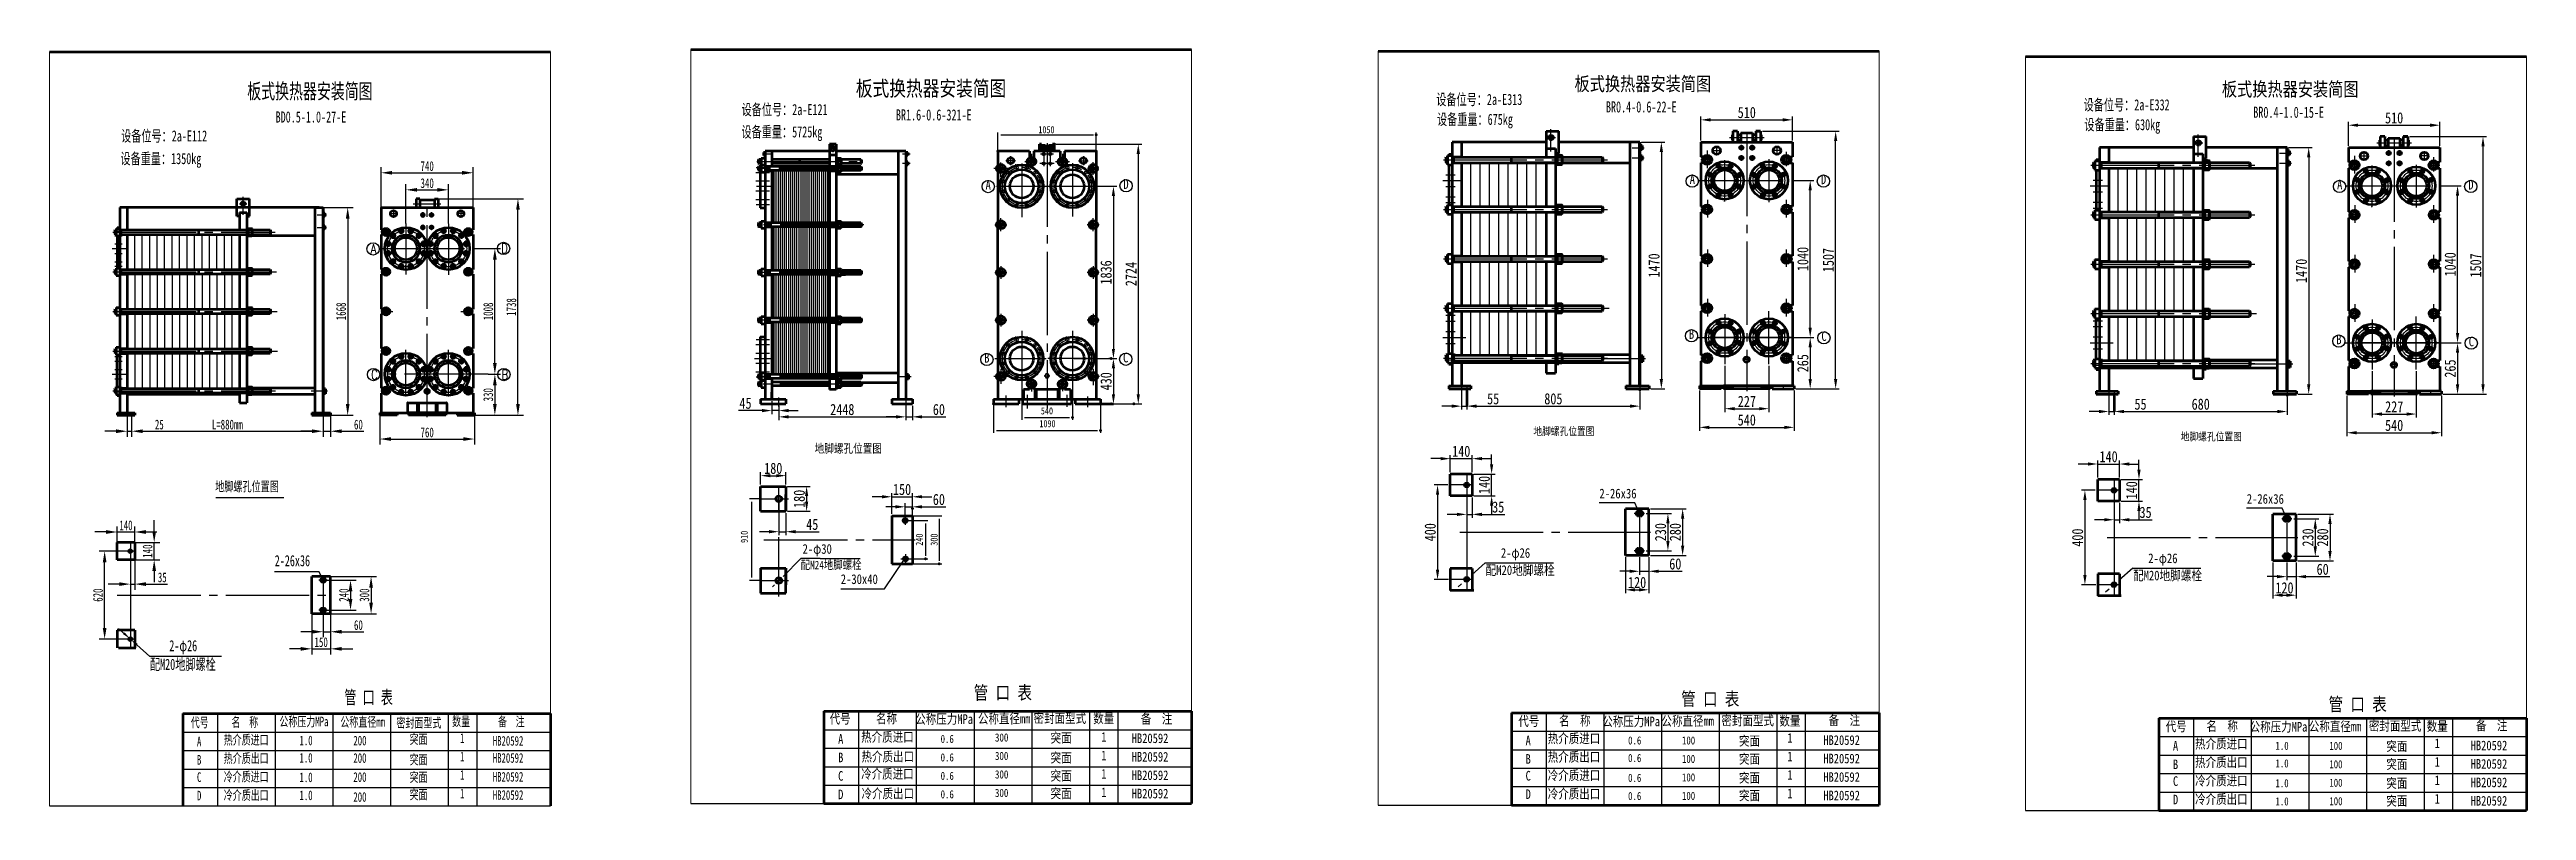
# Model space of a CAD drawing. Header units: millimetres. Extents: x -1351 to 1275, y 768 to 1047.
# Drawn here: x -1351 to -461, y 773 to 1047 of the extents above; entities that cross this region are included whole.
import ezdxf

# ---------------------------------------------------------------- set-up
doc = ezdxf.new("R2010")
doc.units = ezdxf.units.MM
doc.linetypes.add('EB_DASHDOT', pattern=[39, 30, -3, 3, -3])
doc.layers.get('0').update_dxf_attribs({"lineweight": 0})
for name, color, linetype, lineweight in [('CAXA0', 7, 'Continuous', 70), ('CAXA1', 1, 'EB_DASHDOT', 25), ('CAXA3', 7, 'Continuous', 25), ('CAXA4', 3, 'Continuous', 25)]:
    doc.layers.add(name, color=color, linetype=linetype, lineweight=lineweight)
doc.styles.add('HZTXT', font='TXT.SHX', dxfattribs={"width": 0.8, "bigfont": 'HZTXT.SHX'})
doc.styles.add('标准', font='SIMFANG.TTF', dxfattribs={"width": 0.667})
doc.dimstyles.get("Standard").update_dxf_attribs({"dimtxt": 4, "dimasz": 3.5, "dimexe": 1.25, "dimexo": 0.625, "dimtad": 1, "dimdec": 4, "dimdsep": 46, "dimtxsty": 'HZTXT', "dimcen": 0, "dimclrd": 256, "dimclre": 256, "dimclrt": 256, "dimadec": 0, "dimazin": 0, "dimtfac": 1, "dimtdec": 4, "dimtmove": 0, "dimatfit": 3, "dimfxl": 0, "dimtolj": 1, "dimtzin": 0, "dimarcsym": 0})
doc.dimstyles.new('标准', dxfattribs={"dimtxt": 3.5, "dimasz": 4, "dimexe": 2, "dimexo": 0, "dimtad": 1, "dimdec": 1, "dimdsep": 46, "dimtxsty": '标准', "dimcen": 0, "dimdle": 6, "dimazin": 2, "dimtfac": 1, "dimtdec": 3, "dimtmove": 0, "dimatfit": 3, "dimfxl": 0, "dimtolj": 1, "dimtzin": 0, "dimarcsym": 0})

msp = doc.modelspace()

# ---------------------------------------------------------------- texts
at = {"linetype": 'Continuous', "lineweight": 25, "attachment_point": 1}
for s, insert, char_height, style in [('{\\fFangSong_GB2312|b0|i0|c134|p34;板式换热器安装简图}', (-802.78864, 1036.79213), 5, 'HZTXT'), ('{\\fFangSong_GB2312|b0|i0|c134|p34;板式换热器安装简图}', (-570.1892, 1034.86546), 5, 'HZTXT'), ('{\\fSimSun|b0|i0|c134|p2;BR0.4-0.6-22-E\\fKaiTi_GB2312|b0|i0|c134|p34;}', (-791.50585, 1027.99374), 4, '标准'), ('{\\fSimSun|b0|i0|c134|p2;BR0.4-1.0-15-E}', (-558.90642, 1026.06708), 4, '标准'), ('\\fFangSong_GB2312|b0|i0|p34;A', (-761.39468, 1001.74784), 3.456, 'HZTXT'), ('\\fFangSong_GB2312|b0|i0|p34;D', (-714.26013, 1001.67365), 3.456, 'HZTXT'), ('\\fFangSong_GB2312|b0|i0|p34;A', (-528.79525, 999.82117), 3.456, 'HZTXT'), ('\\fFangSong_GB2312|b0|i0|p34;D', (-481.6607, 999.74698), 3.456, 'HZTXT'), ('\\fFangSong_GB2312|b0|i0|p34;B', (-761.66989, 946.08867), 3.456, 'HZTXT'), ('\\fFangSong_GB2312|b0|i0|p34;C', (-714.0849, 945.34378), 3.456, 'HZTXT'), ('\\fFangSong_GB2312|b0|i0|p34;B', (-529.07046, 944.162), 3.456, 'HZTXT'), ('\\fFangSong_GB2312|b0|i0|p34;C', (-481.48547, 943.41712), 3.456, 'HZTXT'), ('\\fFangSong_GB2312|b0|i0|p34;地脚螺孔位置图', (-817.57319, 910.81723), 2.8, 'HZTXT'), ('\\fFangSong_GB2312|b0|i0|p34;地脚螺孔位置图', (-584.97376, 908.89056), 2.8, 'HZTXT'), ('\\fFangSong_GB2312|b0|i0|p34;2-26x36', (-793.8469, 888.79278), 3.5, 'HZTXT'), ('\\fFangSong_GB2312|b0|i0|p34;2-26x36', (-561.24747, 886.86611), 3.5, 'HZTXT'), ('\\fFangSong_GB2312|b0|i0|p34;2-φ26', (-829.2496, 867.44433), 3.5, 'HZTXT'), ('\\fFangSong_GB2312|b0|i0|p34;2-φ26', (-596.65017, 865.51767), 3.5, 'HZTXT'), ('\\fFangSong_GB2312|b0|i0|p34;配M20地脚螺栓', (-834.73667, 861.26958), 3.5, 'HZTXT'), ('\\fFangSong_GB2312|b0|i0|p34;配M20地脚螺栓', (-602.13724, 859.34291), 3.5, 'HZTXT'), ('\\fFangSong_GB2312|b0|i0|p34; 管 口 表', (-767.09006, 815.61204), 4.8, 'HZTXT'), ('\\fFangSong_GB2312|b0|i0|p34; 管 口 表', (-534.49062, 813.68538), 4.8, 'HZTXT'), ('\\fFangSong_GB2312|b0|i0|p34;代号', (-822.98295, 806.98006), 3.456, 'HZTXT'), ('\\fFangSong_GB2312|b0|i0|p34;热介质进口', (-812.40283, 800.77124), 3.456, 'HZTXT'), ('\\fFangSong_GB2312|b0|i0|p34;名  称', (-808.33836, 807.13253), 3.456, 'HZTXT'), ('\\fFangSong_GB2312|b0|i0|p34;公称压力MPa', (-792.81421, 806.87431), 3.456, 'HZTXT'), ('\\fFangSong_GB2312|b0|i0|p34;公称直径mm', (-771.53154, 807.01935), 3.456, 'HZTXT'), ('\\fFangSong_GB2312|b0|i0|p34;密封面型式', (-749.99532, 807.1887), 3.456, 'HZTXT'), ('\\fFangSong_GB2312|b0|i0|p34;数量', (-729.1789, 807.08932), 3.456, 'HZTXT'), ('{\\fFangSong_GB2312|b0|i0|c134|p34; 备  注}', (-713.36569, 807.2848), 3.456, 'HZTXT'), ('\\fFangSong_GB2312|b0|i0|p34;代号', (-590.38352, 805.05339), 3.456, 'HZTXT'), ('\\fFangSong_GB2312|b0|i0|p34;名  称', (-575.73893, 805.20586), 3.456, 'HZTXT'), ('\\fFangSong_GB2312|b0|i0|p34;公称压力MPa', (-560.21478, 804.94764), 3.456, 'HZTXT'), ('\\fFangSong_GB2312|b0|i0|p34;公称直径mm', (-538.93211, 805.09268), 3.456, 'HZTXT'), ('\\fFangSong_GB2312|b0|i0|p34;密封面型式', (-517.39589, 805.26204), 3.456, 'HZTXT'), ('\\fFangSong_GB2312|b0|i0|p34;数量', (-496.57947, 805.16266), 3.456, 'HZTXT'), ('{\\fFangSong_GB2312|b0|i0|c134|p34; 备  注}', (-480.76626, 805.35813), 3.456, 'HZTXT'), ('\\fFangSong_GB2312|b0|i0|p34;A', (-820.37894, 800.0179), 3.456, 'HZTXT'), ('\\fFangSong_GB2312|b0|i0|p34;B', (-820.37894, 793.38238), 3.456, 'HZTXT'), ('\\fFangSong_GB2312|b0|i0|p34;热介质出口', (-812.40283, 794.13572), 3.456, 'HZTXT'), ('{\\fFangSong_GB2312|b0|i0|c134|p34;0.6}', (-783.53952, 799.76818), 2.903, 'HZTXT'), ('{\\fFangSong_GB2312|b0|i0|c134|p34;0.6}', (-783.53952, 793.43918), 2.903, 'HZTXT'), ('\\fFangSong_GB2312|b0|i0|p34;100', (-764.18394, 799.75911), 2.903, 'HZTXT'), ('\\fFangSong_GB2312|b0|i0|p34;100', (-764.18394, 799.75911), 2.903, 'HZTXT'), ('\\fFangSong_GB2312|b0|i0|p34;100', (-764.18394, 799.75911), 2.903, 'HZTXT'), ('\\fFangSong_GB2312|b0|i0|p34;100', (-764.18394, 793.12359), 2.903, 'HZTXT'), ('\\fFangSong_GB2312|b0|i0|p34;突面', (-743.69667, 799.88887), 3.456, 'HZTXT'), ('\\fFangSong_GB2312|b0|i0|p34;突面', (-743.69667, 793.39189), 3.456, 'HZTXT'), ('\\fFangSong_GB2312|b0|i0|p34;1', (-726.3152, 800.92305), 3.456, 'HZTXT'), ('\\fFangSong_GB2312|b0|i0|p34;1', (-726.3152, 794.28753), 3.456, 'HZTXT'), ('{\\fSimSun|b0|i0|c134|p2; HB20592}', (-715.28576, 800.16682), 3.456, 'HZTXT'), ('{\\fSimSun|b0|i0|c134|p2; HB20592}', (-715.28576, 793.5313), 3.456, 'HZTXT'), ('\\fFangSong_GB2312|b0|i0|p34;A', (-587.77951, 798.09123), 3.456, 'HZTXT'), ('\\fFangSong_GB2312|b0|i0|p34;热介质进口', (-579.8034, 798.84457), 3.456, 'HZTXT'), ('\\fFangSong_GB2312|b0|i0|p34;热介质出口', (-579.8034, 792.20905), 3.456, 'HZTXT'), ('{\\fFangSong_GB2312|b0|i0|c134|p34;1.0}', (-550.94009, 797.84152), 2.903, 'HZTXT'), ('\\fFangSong_GB2312|b0|i0|p34;100', (-531.58451, 797.83244), 2.903, 'HZTXT'), ('\\fFangSong_GB2312|b0|i0|p34;100', (-531.58451, 797.83244), 2.903, 'HZTXT'), ('\\fFangSong_GB2312|b0|i0|p34;100', (-531.58451, 797.83244), 2.903, 'HZTXT'), ('\\fFangSong_GB2312|b0|i0|p34;突面', (-511.09723, 797.96221), 3.456, 'HZTXT'), ('\\fFangSong_GB2312|b0|i0|p34;1', (-493.71577, 798.99638), 3.456, 'HZTXT'), ('\\fFangSong_GB2312|b0|i0|p34;1', (-493.71577, 792.36086), 3.456, 'HZTXT'), ('{\\fSimSun|b0|i0|c134|p2; HB20592}', (-482.68633, 798.24016), 3.456, 'HZTXT'), ('\\fFangSong_GB2312|b0|i0|p34;C', (-820.37894, 787.35976), 3.456, 'HZTXT'), ('\\fFangSong_GB2312|b0|i0|p34;冷介质进口', (-812.40283, 787.5002), 3.456, 'HZTXT'), ('{\\fFangSong_GB2312|b0|i0|c134|p34;0.6}', (-783.53952, 786.31905), 2.903, 'HZTXT'), ('\\fFangSong_GB2312|b0|i0|p34;100', (-764.18394, 786.48807), 2.903, 'HZTXT'), ('\\fFangSong_GB2312|b0|i0|p34;突面', (-743.69667, 786.60615), 3.456, 'HZTXT'), ('\\fFangSong_GB2312|b0|i0|p34;1', (-726.3152, 787.65201), 3.456, 'HZTXT'), ('{\\fSimSun|b0|i0|c134|p2; HB20592}', (-715.28576, 786.89578), 3.456, 'HZTXT'), ('\\fFangSong_GB2312|b0|i0|p34;C', (-587.77951, 785.43309), 3.456, 'HZTXT'), ('\\fFangSong_GB2312|b0|i0|p34;B', (-587.77951, 791.45571), 3.456, 'HZTXT'), ('\\fFangSong_GB2312|b0|i0|p34;冷介质进口', (-579.8034, 785.57353), 3.456, 'HZTXT'), ('{\\fFangSong_GB2312|b0|i0|c134|p34;1.0}', (-550.94009, 791.51251), 2.903, 'HZTXT'), ('{\\fFangSong_GB2312|b0|i0|c134|p34;1.0}', (-550.94009, 784.39238), 2.903, 'HZTXT'), ('\\fFangSong_GB2312|b0|i0|p34;100', (-531.58451, 791.19692), 2.903, 'HZTXT'), ('\\fFangSong_GB2312|b0|i0|p34;100', (-531.58451, 784.5614), 2.903, 'HZTXT'), ('\\fFangSong_GB2312|b0|i0|p34;突面', (-511.09723, 791.46522), 3.456, 'HZTXT'), ('\\fFangSong_GB2312|b0|i0|p34;突面', (-511.09723, 784.67949), 3.456, 'HZTXT'), ('\\fFangSong_GB2312|b0|i0|p34;1', (-493.71577, 785.72534), 3.456, 'HZTXT'), ('{\\fSimSun|b0|i0|c134|p2; HB20592}', (-482.68633, 791.60464), 3.456, 'HZTXT'), ('{\\fSimSun|b0|i0|c134|p2; HB20592}', (-482.68633, 784.96912), 3.456, 'HZTXT'), ('\\fFangSong_GB2312|b0|i0|p34;D', (-820.37894, 780.72424), 3.456, 'HZTXT'), ('\\fFangSong_GB2312|b0|i0|p34;冷介质出口', (-812.40283, 780.86468), 3.456, 'HZTXT'), ('{\\fFangSong_GB2312|b0|i0|c134|p34;0.6}', (-783.53952, 779.79227), 2.903, 'HZTXT'), ('\\fFangSong_GB2312|b0|i0|p34;100', (-764.18394, 779.85255), 2.903, 'HZTXT'), ('\\fFangSong_GB2312|b0|i0|p34;突面', (-743.69667, 780.25355), 3.456, 'HZTXT'), ('\\fFangSong_GB2312|b0|i0|p34;1', (-726.3152, 781.01649), 3.456, 'HZTXT'), ('{\\fSimSun|b0|i0|c134|p2; HB20592}', (-715.28576, 780.28844), 3.456, 'HZTXT'), ('\\fFangSong_GB2312|b0|i0|p34;D', (-587.77951, 778.79757), 3.456, 'HZTXT'), ('\\fFangSong_GB2312|b0|i0|p34;冷介质出口', (-579.8034, 778.93801), 3.456, 'HZTXT'), ('{\\fFangSong_GB2312|b0|i0|c134|p34;1.0}', (-550.94009, 777.8656), 2.903, 'HZTXT'), ('\\fFangSong_GB2312|b0|i0|p34;100', (-531.58451, 777.92588), 2.903, 'HZTXT'), ('\\fFangSong_GB2312|b0|i0|p34;突面', (-511.09723, 778.32688), 3.456, 'HZTXT'), ('\\fFangSong_GB2312|b0|i0|p34;1', (-493.71577, 779.08982), 3.456, 'HZTXT'), ('{\\fSimSun|b0|i0|c134|p2; HB20592}', (-482.68633, 778.36177), 3.456, 'HZTXT')]:
    msp.add_mtext(s, dxfattribs=dict(at, insert=insert, char_height=char_height, style=style))
at = {"layer": 'CAXA3', "color": 0, "linetype": 'Continuous', "lineweight": 25, "char_height": 3.456, "attachment_point": 1, "style": 'HZTXT'}
for s, insert in [('A', (-1235.39648, 976.66041)), ('D', (-1188.49242, 976.84975)), ('C', (-1235.21429, 931.5212)), ('B', (-1188.38201, 931.50901))]:
    msp.add_mtext(s, dxfattribs=dict(at, insert=insert))
at = {"layer": 'CAXA4', "color": 0, "linetype": 'Continuous', "lineweight": 25, "attachment_point": 1}
for s, insert, char_height, style in [('{\\fFangSong_GB2312|b0|i0|c134|p34;板式换热器安装简图}', (-1279.68521, 1034.39772), 5.5, '标准'), ('{\\fFangSong_GB2312|b0|i0|c134|p34;板式换热器安装简图}', (-1061.01645, 1035.39078), 5.5, 'HZTXT'), ('{\\fFangSong_GB2312|b0|i0|c134|p34;BD0.5-1.0-27-E}', (-1269.50631, 1024.37532), 4, '标准'), ('{\\fSimSun|b0|i0|c134|p2;设备位号：2a-E121}', (-1102.0661, 1027.03889), 4, '标准'), ('{\\fSimSun|b0|i0|c134|p2;BR1.6-0.6-321-E}', (-1046.62199, 1025.11622), 4, '标准'), ('{\\fSimSun|b0|i0|c134|p2;设备位号：2a-E313}', (-852.45955, 1030.67202), 4, '标准'), ('{\\fSimSun|b0|i0|c134|p2;设备重量：675kg}', (-852.20456, 1023.54195), 4, '标准'), ('{\\fSimSun|b0|i0|c134|p2;设备位号：2a-E332}', (-619.86012, 1028.74535), 4, '标准'), ('{\\fSimSun|b0|i0|c134|p2;设备位号：2a-E112}', (-1325.01466, 1017.56036), 4, '标准'), ('{\\fSimSun|b0|i0|c134|p2;设备重量：5725kg}', (-1102.10405, 1019.0208), 4, '标准'), ('\\fFangSong_GB2312|b0|i0|p34;1050', (-995.4467, 1019.08375), 2.5546752, 'HZTXT'), ('{\\fSimSun|b0|i0|c134|p2;设备重量：630kg}', (-619.60513, 1021.61528), 4, '标准'), ('{\\fSimSun|b0|i0|c134|p2;设备重量：1350kg}', (-1325.24752, 1009.41472), 4, '标准'), ('\\fFangSong_GB2312|b0|i0|p34;A', (-1014.41297, 999.75589), 3.52, 'HZTXT'), ('\\fFangSong_GB2312|b0|i0|p34;D', (-964.91864, 1000.02313), 3.52, 'HZTXT'), ('\\fFangSong_GB2312|b0|i0|p34;B', (-1014.90927, 937.60003), 3.52, 'HZTXT'), ('\\fFangSong_GB2312|b0|i0|p34;C', (-965.00744, 937.68403), 3.52, 'HZTXT'), ('\\fFangSong_GB2312|b0|i0|p34;540', (-994.53726, 918.02853), 2.5546752, 'HZTXT'), ('\\fFangSong_GB2312|b0|i0|p34;1090', (-995.08132, 913.43459), 2.5546752, 'HZTXT'), ('\\fFangSong_GB2312|b0|i0|p34;地脚螺孔位置图', (-1075.81179, 904.77687), 3.08448, 'HZTXT'), ('\\fFangSong_GB2312|b0|i0|p34;地脚螺孔位置图', (-1291.20722, 891.3486), 3.5, '标准'), ('\\fFangSong_GB2312|b0|i0|p34;2-26x36', (-1269.82031, 864.91175), 4, '标准'), ('\\fFangSong_GB2312|b0|i0|p34;配M24地脚螺栓', (-1080.8343, 862.88165), 3.024, 'HZTXT'), ('\\fFangSong_GB2312|b0|i0|p34;2-φ30', (-1080.14847, 868.88851), 3.5, 'HZTXT'), ('\\fFangSong_GB2312|b0|i0|p34;2-30x40', (-1066.43782, 858.01451), 3.5, 'HZTXT'), ('\\fFangSong_GB2312|b0|i0|p34;配M20地脚螺栓', (-1314.65148, 827.6512), 4, '标准'), ('\\fFangSong_GB2312|b0|i0|p34;2-φ26', (-1307.69353, 834.36773), 4, '标准'), ('\\fFangSong_GB2312|b0|i0|p34; 管 口 表', (-1246.9797, 816.19792), 4.8, '标准'), ('{\\fFangSong_GB2312|b0|i0|c134|p34; 管 口 表}', (-1021.26223, 817.8615), 4.8, 'HZTXT'), ('{\\fFangSong_GB2312|b0|i0|c134|p34; 代号}', (-1301.56595, 806.49364), 3.456, '标准'), ('{\\fFangSong_GB2312|b0|i0|c134|p34; 名  称}', (-1286.92136, 806.6461), 3.456, '标准'), ('{\\fFangSong_GB2312|b0|i0|c134|p34; 公称压力MPa}', (-1269.70415, 806.84991), 3.456, '标准'), ('{\\fFangSong_GB2312|b0|i0|c134|p34; 公称直径mm}', (-1247.80583, 806.68694), 3.456, '标准'), ('{\\fFangSong_GB2312|b0|i0|c134|p34; 密封面型式}', (-1227.63571, 806.38788), 3.456, '标准'), ('\\fFangSong_GB2312|b0|i0|p34;突面', (-1221.35666, 800.51267), 3.456, '标准'), ('\\fFangSong_GB2312|b0|i0|p34;数量', (-1206.06884, 806.91092), 3.456, '标准'), ('\\fFangSong_GB2312|b0|i0|p34;备  注', (-1189.59216, 806.79838), 3.456, '标准'), ('\\fFangSong_GB2312|b0|i0|p34;代号', (-1070.44693, 807.82618), 3.456, 'HZTXT'), ('\\fFangSong_GB2312|b0|i0|p34;热介质进口', (-1059.09475, 801.28019), 3.456, 'HZTXT'), ('\\fFangSong_GB2312|b0|i0|p34;名称', (-1053.74899, 807.90666), 3.456, 'HZTXT'), ('\\fFangSong_GB2312|b0|i0|p34;公称压力MPa', (-1039.65575, 807.72043), 3.456, 'HZTXT'), ('\\fFangSong_GB2312|b0|i0|p34;公称直径mm', (-1017.1284, 807.86547), 3.456, 'HZTXT'), ('\\fFangSong_GB2312|b0|i0|p34;密封面型式', (-997.13906, 808.0318), 3.456, 'HZTXT'), ('\\fFangSong_GB2312|b0|i0|p34;突面', (-991.07645, 801.00572), 3.51, 'HZTXT'), ('\\fFangSong_GB2312|b0|i0|p34;数量', (-975.70931, 807.93544), 3.456, 'HZTXT'), ('\\fFangSong_GB2312|b0|i0|p34;1', (-972.84454, 801.29844), 3.456, 'HZTXT'), ('{\\fFangSong_GB2312|b0|i0|c134|p34; 备  注}', (-960.49585, 807.81954), 3.456, 'HZTXT'), ('\\fFangSong_GB2312|b0|i0|p34;A', (-1297.74976, 799.70462), 3.456, '标准'), ('\\fFangSong_GB2312|b0|i0|p34;B', (-1297.74976, 793.0691), 3.456, '标准'), ('{\\fFangSong_GB2312|b0|i0|c134|p34; 热介质进口}', (-1289.70351, 800.2725), 3.456, '标准'), ('{\\fFangSong_GB2312|b0|i0|c134|p34; 热介质出口}', (-1289.70351, 793.63698), 3.456, '标准'), ('{\\fFangSong_GB2312|b0|i0|c134|p34;1.0}', (-1260.91033, 800.04079), 3.456, '标准'), ('{\\fFangSong_GB2312|b0|i0|c134|p50;1.0\\fFangSong_GB2312|b0|i0|c134|p34;}', (-1260.91033, 793.77493), 3.456, '标准'), ('\\fFangSong_GB2312|b0|i0|p34;200', (-1241.55476, 799.98772), 3.456, '标准'), ('\\fFangSong_GB2312|b0|i0|p34;200', (-1241.55476, 793.73056), 3.456, '标准'), ('\\fFangSong_GB2312|b0|i0|p34;突面', (-1221.35666, 793.15961), 3.456, '标准'), ('\\fFangSong_GB2312|b0|i0|p34;1', (-1203.20195, 800.88908), 3.456, '标准'), ('\\fFangSong_GB2312|b0|i0|p34;1', (-1203.20195, 794.25356), 3.456, '标准'), ('{\\fSimSun|b0|i0|c134|p2;  HB20592}', (-1194.58786, 799.90534), 3.456, '标准'), ('{\\fSimSun|b0|i0|c134|p2;  HB20592}', (-1194.58786, 793.74633), 3.456, '标准'), ('\\fFangSong_GB2312|b0|i0|p34;A', (-1067.38519, 800.5617), 3.456, 'HZTXT'), ('\\fFangSong_GB2312|b0|i0|p34;B', (-1067.38519, 793.92618), 3.456, 'HZTXT'), ('\\fFangSong_GB2312|b0|i0|p34;热介质出口', (-1058.96457, 794.21736), 3.456, 'HZTXT'), ('{\\fFangSong_GB2312|b0|i0|c134|p34;0.6}', (-1030.54577, 800.31203), 2.90304, 'HZTXT'), ('{\\fFangSong_GB2312|b0|i0|c134|p34;0.6}', (-1030.54577, 793.67651), 2.90304, 'HZTXT'), ('\\fFangSong_GB2312|b0|i0|p34;300', (-1011.02589, 800.84482), 2.9484, 'HZTXT'), ('\\fFangSong_GB2312|b0|i0|p34;300', (-1011.02589, 794.2093), 2.9484, 'HZTXT'), ('\\fFangSong_GB2312|b0|i0|p34;突面', (-991.07645, 793.86089), 3.51, 'HZTXT'), ('\\fFangSong_GB2312|b0|i0|p34;1', (-972.84454, 794.66292), 3.456, 'HZTXT'), ('{\\fSimSun|b0|i0|c134|p2; HB20592}', (-963.76354, 800.81349), 3.456, 'HZTXT'), ('{\\fSimSun|b0|i0|c134|p2; HB20592}', (-963.76354, 794.17797), 3.456, 'HZTXT'), ('\\fFangSong_GB2312|b0|i0|p34;C', (-1297.74976, 786.84853), 3.456, '标准'), ('{\\fFangSong_GB2312|b0|i0|c134|p34; 冷介质进口}', (-1289.70351, 787.00146), 3.456, '标准'), ('{\\fFangSong_GB2312|b0|i0|c134|p50;1.0\\fFangSong_GB2312|b0|i0|c134|p34;}', (-1260.91033, 786.79004), 3.456, '标准'), ('\\fFangSong_GB2312|b0|i0|p34;200', (-1241.55476, 786.87747), 3.456, '标准'), ('\\fFangSong_GB2312|b0|i0|p34;突面', (-1221.35666, 786.85698), 3.456, '标准'), ('\\fFangSong_GB2312|b0|i0|p34;1', (-1203.20195, 787.61804), 3.456, '标准'), ('{\\fSimSun|b0|i0|c134|p2;  HB20592}', (-1194.58786, 786.98152), 3.456, '标准'), ('\\fFangSong_GB2312|b0|i0|p34;C', (-1067.38519, 787.29066), 3.456, 'HZTXT'), ('\\fFangSong_GB2312|b0|i0|p34;冷介质进口', (-1059.09475, 788.00915), 3.456, 'HZTXT'), ('{\\fFangSong_GB2312|b0|i0|c134|p34;0.6}', (-1030.54577, 787.04099), 2.90304, 'HZTXT'), ('\\fFangSong_GB2312|b0|i0|p34;300', (-1011.02589, 787.57378), 2.9484, 'HZTXT'), ('\\fFangSong_GB2312|b0|i0|p34;突面', (-991.07645, 787.36272), 3.51, 'HZTXT'), ('\\fFangSong_GB2312|b0|i0|p34;1', (-972.84454, 788.0274), 3.456, 'HZTXT'), ('{\\fSimSun|b0|i0|c134|p2; HB20592}', (-963.76354, 787.54245), 3.456, 'HZTXT'), ('\\fFangSong_GB2312|b0|i0|p34;D', (-1297.74976, 780.21301), 3.456, '标准'), ('{\\fFangSong_GB2312|b0|i0|c134|p34; 冷介质出口}', (-1289.70351, 780.36594), 3.456, '标准'), ('{\\fFangSong_GB2312|b0|i0|c134|p50;1.0\\fFangSong_GB2312|b0|i0|c134|p34;}', (-1260.91033, 780.31875), 3.456, '标准'), ('\\fFangSong_GB2312|b0|i0|p34;200', (-1241.55476, 779.72643), 3.456, '标准'), ('\\fFangSong_GB2312|b0|i0|p34;突面', (-1221.35666, 780.60611), 3.456, '标准'), ('\\fFangSong_GB2312|b0|i0|p34;1', (-1203.20195, 780.98252), 3.456, '标准'), ('{\\fSimSun|b0|i0|c134|p2;  HB20592\\fFangSong_GB2312|b0|i0|c134|p34;}', (-1194.58786, 780.41865), 3.456, '标准'), ('\\fFangSong_GB2312|b0|i0|p34;D', (-1067.38519, 780.65514), 3.456, 'HZTXT'), ('\\fFangSong_GB2312|b0|i0|p34;冷介质出口', (-1058.96457, 780.94632), 3.456, 'HZTXT'), ('{\\fFangSong_GB2312|b0|i0|c134|p34;0.6}', (-1030.54577, 780.40547), 2.90304, 'HZTXT'), ('\\fFangSong_GB2312|b0|i0|p34;300', (-1011.02589, 780.93826), 2.9484, 'HZTXT'), ('\\fFangSong_GB2312|b0|i0|p34;突面', (-991.07645, 781.03663), 3.51, 'HZTXT'), ('\\fFangSong_GB2312|b0|i0|p34;1', (-972.84454, 781.39188), 3.456, 'HZTXT'), ('{\\fSimSun|b0|i0|c134|p2; HB20592}', (-963.76354, 780.9351), 3.456, 'HZTXT')]:
    msp.add_mtext(s, dxfattribs=dict(at, insert=insert, char_height=char_height, style=style))
at = {"layer": 'CAXA4', "color": 0, "linetype": 'Continuous', "lineweight": 25, "char_height": 2.5546752, "attachment_point": 1, "rotation": 90, "style": 'HZTXT'}
for s, insert in [('\\fFangSong_GB2312|b0|i0|p34;910', (-1102.39277, 869.28109)), ('\\fFangSong_GB2312|b0|i0|p34;240', (-1039.4943, 868.26588)), ('\\fFangSong_GB2312|b0|i0|p34;300', (-1034.17405, 868.27846))]:
    msp.add_mtext(s, dxfattribs=dict(at, insert=insert))

# ---------------------------------------------------------------- blocks, each defined once
blk = doc.blocks.new('*D16')
at = {"layer": 'CAXA4', "color": 0, "lineweight": -2}
for p, q in [((-1321.24, 914.91), (-1321.24, 907.43)), ((-1317.24, 909.43), (-1256.44, 909.43)), ((-1252.44, 915.16), (-1252.44, 907.43))]:
    blk.add_line(p, q, dxfattribs=at)
at = {"layer": 'CAXA4', "color": 0}
for points in [[(-1317.24, 910.1), (-1317.24, 908.77), (-1321.24, 909.43)], [(-1256.44, 910.1), (-1256.44, 908.77), (-1252.44, 909.43)]]:
    blk.add_solid(points, dxfattribs=at)
at = {"layer": 'Defpoints', "color": 0}
for p in [(-1321.24, 914.91), (-1252.44, 915.16), (-1252.44, 909.43)]:
    blk.add_point(p, dxfattribs=at)
at = {"layer": 'CAXA4', "color": 0, "insert": (-1286.84, 911.81), "char_height": 3.5, "attachment_point": 5, "style": '标准'}
blk.add_mtext('\\A1;{\\fFangSong_GB2312|b0|i0|c134|p0;L=880mm}', dxfattribs=at)
blk = doc.blocks.new('*D17')
at = {"layer": 'CAXA4', "color": 0, "lineweight": -2}
for p, q in [((-1325.69, 854.49), (-1329.69, 854.49)), ((-1321.69, 863.19), (-1321.69, 852.49)), ((-1321.69, 854.49), (-1320.12, 854.49)), ((-1320.12, 863.19), (-1320.12, 852.49)), ((-1316.12, 854.49), (-1308.32, 854.49))]:
    blk.add_line(p, q, dxfattribs=at)
at = {"layer": 'CAXA4', "color": 0}
for points in [[(-1325.69, 855.16), (-1325.69, 853.82), (-1321.69, 854.49)], [(-1316.12, 855.16), (-1316.12, 853.82), (-1320.12, 854.49)]]:
    blk.add_solid(points, dxfattribs=at)
at = {"layer": 'Defpoints', "color": 0}
for p in [(-1321.69, 863.19), (-1320.12, 863.19), (-1320.12, 854.49)]:
    blk.add_point(p, dxfattribs=at)
at = {"layer": 'CAXA4', "color": 0, "insert": (-1310.22, 856.87), "char_height": 3.5, "attachment_point": 5, "style": '标准'}
blk.add_mtext('\\A1;\\fFangSong_GB2312;35', dxfattribs=at)
blk = doc.blocks.new('*D18')
at = {"layer": 'CAXA4', "color": 0, "lineweight": -2}
for p, q in [((-1330.39, 873.22), (-1334.39, 873.22)), ((-1326.39, 869.46), (-1326.39, 875.22)), ((-1326.39, 873.22), (-1320.12, 873.22)), ((-1320.12, 869.46), (-1320.12, 875.22)), ((-1316.12, 873.22), (-1312.12, 873.22))]:
    blk.add_line(p, q, dxfattribs=at)
at = {"layer": 'CAXA4', "color": 0}
for points in [[(-1330.39, 873.88), (-1330.39, 872.55), (-1326.39, 873.22)], [(-1316.12, 873.88), (-1316.12, 872.55), (-1320.12, 873.22)]]:
    blk.add_solid(points, dxfattribs=at)
at = {"layer": 'Defpoints', "color": 0}
for p in [(-1320.12, 873.22), (-1326.39, 869.46), (-1320.12, 869.46)]:
    blk.add_point(p, dxfattribs=at)
at = {"layer": 'CAXA4', "color": 0, "insert": (-1323.26, 875.59), "char_height": 3.5, "attachment_point": 5, "style": '标准'}
blk.add_mtext('\\A1;\\fFangSong_GB2312;140', dxfattribs=at)
blk = doc.blocks.new('*D1')
at = {"layer": 'CAXA4', "color": 0, "lineweight": -2}
for p, q in [((-1249.76, 857.25), (-1233.19, 857.25)), ((-1235.19, 853.25), (-1235.19, 847.81)), ((-1249.76, 843.81), (-1233.19, 843.81))]:
    blk.add_line(p, q, dxfattribs=at)
at = {"layer": 'CAXA4', "color": 0}
for points in [[(-1235.86, 853.25), (-1234.53, 853.25), (-1235.19, 857.25)], [(-1235.86, 847.81), (-1234.53, 847.81), (-1235.19, 843.81)]]:
    blk.add_solid(points, dxfattribs=at)
at = {"layer": 'Defpoints', "color": 0}
for p in [(-1249.76, 857.25), (-1249.76, 843.81), (-1235.19, 843.81)]:
    blk.add_point(p, dxfattribs=at)
at = {"layer": 'CAXA4', "color": 0, "insert": (-1237.57, 850.53), "char_height": 3.5, "attachment_point": 5, "rotation": 90, "style": '标准'}
blk.add_mtext('\\A1;\\fFangSong_GB2312;300', dxfattribs=at)
blk = doc.blocks.new('*D2')
at = {"layer": 'CAXA4', "color": 0, "lineweight": -2}
for p, q in [((-1250.97, 855.91), (-1240.58, 855.91)), ((-1242.58, 851.91), (-1242.58, 849.16)), ((-1250.97, 845.16), (-1240.58, 845.16))]:
    blk.add_line(p, q, dxfattribs=at)
at = {"layer": 'CAXA4', "color": 0}
for points in [[(-1243.24, 851.91), (-1241.91, 851.91), (-1242.58, 855.91)], [(-1243.24, 849.16), (-1241.91, 849.16), (-1242.58, 845.16)]]:
    blk.add_solid(points, dxfattribs=at)
at = {"layer": 'Defpoints', "color": 0}
for p in [(-1250.97, 855.91), (-1250.97, 845.16), (-1242.58, 845.16)]:
    blk.add_point(p, dxfattribs=at)
at = {"layer": 'CAXA4', "color": 0, "insert": (-1244.95, 850.53), "char_height": 3.5, "attachment_point": 5, "rotation": 90, "style": '标准'}
blk.add_mtext('\\A1;\\fFangSong_GB2312;240', dxfattribs=at)
blk = doc.blocks.new('*D3')
at = {"layer": 'CAXA4', "color": 0, "lineweight": -2}
for p, q in [((-1256.44, 837.37), (-1260.44, 837.37)), ((-1252.44, 843.81), (-1252.44, 835.37)), ((-1252.44, 837.37), (-1249.76, 837.37)), ((-1249.76, 843.81), (-1249.76, 835.37)), ((-1245.76, 837.37), (-1237.74, 837.37))]:
    blk.add_line(p, q, dxfattribs=at)
at = {"layer": 'CAXA4', "color": 0}
for points in [[(-1256.44, 838.03), (-1256.44, 836.7), (-1252.44, 837.37)], [(-1245.76, 838.03), (-1245.76, 836.7), (-1249.76, 837.37)]]:
    blk.add_solid(points, dxfattribs=at)
at = {"layer": 'Defpoints', "color": 0}
for p in [(-1252.44, 843.81), (-1249.76, 843.81), (-1249.76, 837.37)]:
    blk.add_point(p, dxfattribs=at)
at = {"layer": 'CAXA4', "color": 0, "insert": (-1239.75, 839.74), "char_height": 3.5, "attachment_point": 5, "style": '标准'}
blk.add_mtext('\\A1;\\fFangSong_GB2312;60', dxfattribs=at)
blk = doc.blocks.new('*D4')
at = {"layer": 'CAXA4', "color": 0, "lineweight": -2}
for p, q in [((-1256.48, 843.81), (-1256.48, 829.23)), ((-1249.76, 843.81), (-1249.76, 829.23)), ((-1260.48, 831.23), (-1264.48, 831.23)), ((-1256.48, 831.23), (-1249.76, 831.23)), ((-1245.76, 831.23), (-1241.76, 831.23))]:
    blk.add_line(p, q, dxfattribs=at)
at = {"layer": 'CAXA4', "color": 0}
for points in [[(-1260.48, 831.89), (-1260.48, 830.56), (-1256.48, 831.23)], [(-1245.76, 831.89), (-1245.76, 830.56), (-1249.76, 831.23)]]:
    blk.add_solid(points, dxfattribs=at)
at = {"layer": 'Defpoints', "color": 0}
for p in [(-1256.48, 843.81), (-1249.76, 843.81), (-1249.76, 831.23)]:
    blk.add_point(p, dxfattribs=at)
at = {"layer": 'CAXA4', "color": 0, "insert": (-1253.12, 833.6), "char_height": 3.5, "attachment_point": 5, "style": '标准'}
blk.add_mtext('\\A1;\\fFangSong_GB2312;150', dxfattribs=at)
blk = doc.blocks.new('*D5')
at = {"layer": 'CAXA4', "color": 0, "lineweight": -2}
for p, q in [((-1326.65, 866.33), (-1332.93, 866.33)), ((-1330.93, 838.74), (-1330.93, 862.33)), ((-1326.39, 834.74), (-1332.93, 834.74))]:
    blk.add_line(p, q, dxfattribs=at)
at = {"layer": 'CAXA4', "color": 0}
for points in [[(-1331.59, 862.33), (-1330.26, 862.33), (-1330.93, 866.33)], [(-1331.59, 838.74), (-1330.26, 838.74), (-1330.93, 834.74)]]:
    blk.add_solid(points, dxfattribs=at)
at = {"layer": 'Defpoints', "color": 0}
for p in [(-1330.93, 866.33), (-1326.65, 866.33), (-1326.39, 834.74)]:
    blk.add_point(p, dxfattribs=at)
at = {"layer": 'CAXA4', "color": 0, "insert": (-1333.3, 850.53), "char_height": 3.5, "attachment_point": 5, "rotation": 90, "style": '标准'}
blk.add_mtext('\\A1;\\fFangSong_GB2312;620', dxfattribs=at)
blk = doc.blocks.new('*D6')
at = {"layer": 'CAXA4', "color": 0, "lineweight": -2}
for p, q in [((-1313.12, 873.46), (-1313.12, 877.46)), ((-1320.12, 869.46), (-1311.12, 869.46)), ((-1313.12, 863.19), (-1313.12, 869.46)), ((-1320.12, 863.19), (-1311.12, 863.19)), ((-1313.12, 859.19), (-1313.12, 855.19))]:
    blk.add_line(p, q, dxfattribs=at)
at = {"layer": 'CAXA4', "color": 0}
for points in [[(-1313.79, 873.46), (-1312.45, 873.46), (-1313.12, 869.46)], [(-1313.79, 859.19), (-1312.45, 859.19), (-1313.12, 863.19)]]:
    blk.add_solid(points, dxfattribs=at)
at = {"layer": 'Defpoints', "color": 0}
for p in [(-1320.12, 869.46), (-1313.12, 869.46), (-1320.12, 863.19)]:
    blk.add_point(p, dxfattribs=at)
at = {"layer": 'CAXA4', "color": 0, "insert": (-1315.5, 866.33), "char_height": 3.5, "attachment_point": 5, "rotation": 90, "style": '标准'}
blk.add_mtext('\\A1;\\fFangSong_GB2312;140', dxfattribs=at)
blk = doc.blocks.new('*D7')
at = {"layer": 'CAXA4', "color": 0, "lineweight": -2}
for p, q in [((-1231.62, 989.86), (-1231.62, 1004.31)), ((-1227.62, 1002.31), (-1202.47, 1002.31)), ((-1198.47, 989.44), (-1198.47, 1004.31))]:
    blk.add_line(p, q, dxfattribs=at)
at = {"layer": 'CAXA4', "color": 0}
for points in [[(-1227.62, 1002.98), (-1227.62, 1001.65), (-1231.62, 1002.31)], [(-1202.47, 1002.98), (-1202.47, 1001.65), (-1198.47, 1002.31)]]:
    blk.add_solid(points, dxfattribs=at)
at = {"layer": 'Defpoints', "color": 0}
for p in [(-1198.47, 1002.31), (-1231.62, 989.86), (-1198.47, 989.44)]:
    blk.add_point(p, dxfattribs=at)
at = {"layer": 'CAXA4', "color": 0, "insert": (-1215.04, 1004.69), "char_height": 3.5, "attachment_point": 5, "style": '标准'}
blk.add_mtext('\\A1;\\fFangSong_GB2312;740', dxfattribs=at)
blk = doc.blocks.new('*D8')
at = {"layer": 'CAXA4', "color": 0, "lineweight": -2}
for p, q in [((-1252.44, 989.86), (-1241.6, 989.86)), ((-1243.6, 985.86), (-1243.6, 919.16)), ((-1250.52, 915.16), (-1241.6, 915.16))]:
    blk.add_line(p, q, dxfattribs=at)
at = {"layer": 'CAXA4', "color": 0}
for points in [[(-1244.26, 985.86), (-1242.93, 985.86), (-1243.6, 989.86)], [(-1244.26, 919.16), (-1242.93, 919.16), (-1243.6, 915.16)]]:
    blk.add_solid(points, dxfattribs=at)
at = {"layer": 'Defpoints', "color": 0}
for p in [(-1252.44, 989.86), (-1250.52, 915.16), (-1243.6, 915.16)]:
    blk.add_point(p, dxfattribs=at)
at = {"layer": 'CAXA4', "color": 0, "insert": (-1245.97, 952.51), "char_height": 3.5, "attachment_point": 5, "rotation": 90, "style": '标准'}
blk.add_mtext('\\A1;\\fFangSong_GB2312;1668', dxfattribs=at)
blk = doc.blocks.new('*D9')
at = {"layer": 'CAXA4', "color": 0, "lineweight": -2}
for p, q in [((-1232.07, 915.16), (-1232.07, 904.63)), ((-1198.02, 915.16), (-1198.02, 904.63)), ((-1228.07, 906.63), (-1202.02, 906.63))]:
    blk.add_line(p, q, dxfattribs=at)
at = {"layer": 'CAXA4', "color": 0}
for points in [[(-1228.07, 907.29), (-1228.07, 905.96), (-1232.07, 906.63)], [(-1202.02, 907.29), (-1202.02, 905.96), (-1198.02, 906.63)]]:
    blk.add_solid(points, dxfattribs=at)
at = {"layer": 'Defpoints', "color": 0}
for p in [(-1232.07, 915.16), (-1198.02, 915.16), (-1198.02, 906.63)]:
    blk.add_point(p, dxfattribs=at)
at = {"layer": 'CAXA4', "color": 0, "insert": (-1215.04, 909), "char_height": 3.5, "attachment_point": 5, "style": '标准'}
blk.add_mtext('\\A1;\\fFangSong_GB2312;760', dxfattribs=at)
blk = doc.blocks.new('*D10')
at = {"layer": 'CAXA4', "color": 0, "lineweight": -2}
for p, q in [((-1198.47, 975.08), (-1188.72, 975.08)), ((-1190.72, 933.92), (-1190.72, 971.08)), ((-1193.15, 929.92), (-1188.72, 929.92))]:
    blk.add_line(p, q, dxfattribs=at)
at = {"layer": 'CAXA4', "color": 0}
for points in [[(-1191.38, 971.08), (-1190.05, 971.08), (-1190.72, 975.08)], [(-1191.38, 933.92), (-1190.05, 933.92), (-1190.72, 929.92)]]:
    blk.add_solid(points, dxfattribs=at)
at = {"layer": 'Defpoints', "color": 0}
for p in [(-1198.47, 975.08), (-1190.72, 975.08), (-1193.15, 929.92)]:
    blk.add_point(p, dxfattribs=at)
at = {"layer": 'CAXA4', "color": 0, "insert": (-1193.09, 952.5), "char_height": 3.5, "attachment_point": 5, "rotation": 90, "style": '标准'}
blk.add_mtext('\\A1;\\fFangSong_GB2312;1008', dxfattribs=at)
blk = doc.blocks.new('*D11')
at = {"layer": 'CAXA4', "color": 0, "lineweight": -2}
for p, q in [((-1192.87, 929.92), (-1188.72, 929.92)), ((-1190.72, 925.92), (-1190.72, 919.16)), ((-1198.02, 915.16), (-1188.72, 915.16))]:
    blk.add_line(p, q, dxfattribs=at)
at = {"layer": 'CAXA4', "color": 0}
for points in [[(-1191.38, 925.92), (-1190.05, 925.92), (-1190.72, 929.92)], [(-1191.38, 919.16), (-1190.05, 919.16), (-1190.72, 915.16)]]:
    blk.add_solid(points, dxfattribs=at)
at = {"layer": 'Defpoints', "color": 0}
for p in [(-1192.87, 929.92), (-1198.02, 915.16), (-1190.72, 915.16)]:
    blk.add_point(p, dxfattribs=at)
at = {"layer": 'CAXA4', "color": 0, "insert": (-1193.09, 922.54), "char_height": 3.5, "attachment_point": 5, "rotation": 90, "style": '标准'}
blk.add_mtext('\\A1;\\fFangSong_GB2312;330', dxfattribs=at)
blk = doc.blocks.new('*D12')
at = {"layer": 'CAXA4', "color": 0, "lineweight": -2}
for p, q in [((-1256.44, 909.43), (-1260.44, 909.43)), ((-1252.44, 912.71), (-1252.44, 907.43)), ((-1252.44, 909.43), (-1249.76, 909.43)), ((-1249.76, 915.61), (-1249.76, 907.43)), ((-1245.76, 909.43), (-1237.74, 909.43))]:
    blk.add_line(p, q, dxfattribs=at)
at = {"layer": 'CAXA4', "color": 0}
for points in [[(-1256.44, 910.1), (-1256.44, 908.77), (-1252.44, 909.43)], [(-1245.76, 910.1), (-1245.76, 908.77), (-1249.76, 909.43)]]:
    blk.add_solid(points, dxfattribs=at)
at = {"layer": 'Defpoints', "color": 0}
for p in [(-1252.44, 912.71), (-1249.76, 915.61), (-1249.76, 909.43)]:
    blk.add_point(p, dxfattribs=at)
at = {"layer": 'CAXA4', "color": 0, "insert": (-1239.75, 911.81), "char_height": 3.5, "attachment_point": 5, "style": '标准'}
blk.add_mtext('\\A1;\\fFangSong_GB2312;60', dxfattribs=at)
blk = doc.blocks.new('*D13')
at = {"layer": 'CAXA4', "color": 0, "lineweight": -2}
for p, q in [((-1326.81, 909.43), (-1330.81, 909.43)), ((-1322.81, 916.06), (-1322.81, 907.43)), ((-1322.81, 909.43), (-1321.24, 909.43)), ((-1321.24, 915.16), (-1321.24, 907.43)), ((-1317.24, 909.43), (-1309.32, 909.43))]:
    blk.add_line(p, q, dxfattribs=at)
at = {"layer": 'CAXA4', "color": 0}
for points in [[(-1326.81, 910.1), (-1326.81, 908.77), (-1322.81, 909.43)], [(-1317.24, 910.1), (-1317.24, 908.77), (-1321.24, 909.43)]]:
    blk.add_solid(points, dxfattribs=at)
at = {"layer": 'Defpoints', "color": 0}
for p in [(-1322.81, 916.06), (-1321.24, 915.16), (-1321.24, 909.43)]:
    blk.add_point(p, dxfattribs=at)
at = {"layer": 'CAXA4', "color": 0, "insert": (-1311.28, 911.81), "char_height": 3.5, "attachment_point": 5, "style": '标准'}
blk.add_mtext('\\A1;\\fFangSong_GB2312;25', dxfattribs=at)
blk = doc.blocks.new('*D14')
at = {"layer": 'CAXA4', "color": 0, "lineweight": -2}
for p, q in [((-1222.66, 984.13), (-1222.66, 998.19)), ((-1207.43, 984.13), (-1207.43, 998.19)), ((-1218.66, 996.19), (-1211.43, 996.19))]:
    blk.add_line(p, q, dxfattribs=at)
at = {"layer": 'CAXA4', "color": 0}
for points in [[(-1218.66, 996.85), (-1218.66, 995.52), (-1222.66, 996.19)], [(-1211.43, 996.85), (-1211.43, 995.52), (-1207.43, 996.19)]]:
    blk.add_solid(points, dxfattribs=at)
at = {"layer": 'Defpoints', "color": 0}
for p in [(-1207.43, 996.19), (-1222.66, 984.13), (-1207.43, 984.13)]:
    blk.add_point(p, dxfattribs=at)
at = {"layer": 'CAXA4', "color": 0, "insert": (-1215.04, 998.56), "char_height": 3.5, "attachment_point": 5, "style": '标准'}
blk.add_mtext('\\A1;\\fFangSong_GB2312;340', dxfattribs=at)
blk = doc.blocks.new('*D15')
at = {"layer": 'CAXA4', "color": 0, "lineweight": -2}
for p, q in [((-1211.05, 993), (-1180.42, 993)), ((-1182.42, 919.16), (-1182.42, 989)), ((-1198.02, 915.16), (-1180.42, 915.16))]:
    blk.add_line(p, q, dxfattribs=at)
at = {"layer": 'CAXA4', "color": 0}
for points in [[(-1183.08, 989), (-1181.75, 989), (-1182.42, 993)], [(-1183.08, 919.16), (-1181.75, 919.16), (-1182.42, 915.16)]]:
    blk.add_solid(points, dxfattribs=at)
at = {"layer": 'Defpoints', "color": 0}
for p in [(-1211.05, 993), (-1182.42, 993), (-1198.02, 915.16)]:
    blk.add_point(p, dxfattribs=at)
at = {"layer": 'CAXA4', "color": 0, "insert": (-1184.79, 954.08), "char_height": 3.5, "attachment_point": 5, "rotation": 90, "style": '标准'}
blk.add_mtext('\\A1;\\fFangSong_GB2312;1738', dxfattribs=at)
blk = doc.blocks.new('*D20')
at = {"layer": 'CAXA0', "linetype": 'Continuous', "lineweight": -2}
for p, q in [((-989, 1012.6), (-958.28, 1012.6)), ((-959.53, 1009.1), (-959.53, 922.72)), ((-972.47, 919.22), (-958.28, 919.22))]:
    blk.add_line(p, q, dxfattribs=at)
at = {"layer": 'CAXA0', "linetype": 'Continuous'}
for points in [[(-960.12, 1009.1), (-958.95, 1009.1), (-959.53, 1012.6)], [(-960.12, 922.72), (-958.95, 922.72), (-959.53, 919.22)]]:
    blk.add_solid(points, dxfattribs=at)
at = {"layer": 'Defpoints', "color": 0, "linetype": 'Continuous'}
for p in [(-989.62, 1012.6), (-973.1, 919.22), (-959.53, 919.22)]:
    blk.add_point(p, dxfattribs=at)
at = {"layer": 'CAXA0', "linetype": 'Continuous', "lineweight": 70, "insert": (-962.16, 965.91), "char_height": 4, "attachment_point": 5, "rotation": 90, "style": 'HZTXT'}
blk.add_mtext('\\A1;\\fFangSong_GB2312;2724', dxfattribs=at)
blk = doc.blocks.new('*D21')
at = {"lineweight": -2}
for p, q in [((-1088.69, 884.51), (-1088.69, 872.07)), ((-1092.19, 873.32), (-1095.69, 873.32)), ((-1088.69, 873.32), (-1086.14, 873.32)), ((-1086.14, 880.04), (-1086.14, 872.07)), ((-1082.64, 873.32), (-1074.2, 873.32))]:
    blk.add_line(p, q, dxfattribs=at)
for points in [[(-1092.19, 873.91), (-1092.19, 872.74), (-1088.69, 873.32)], [(-1082.64, 873.91), (-1082.64, 872.74), (-1086.14, 873.32)]]:
    blk.add_solid(points)
at = {"layer": 'Defpoints', "color": 0}
for p in [(-1088.69, 885.13), (-1086.14, 880.66), (-1086.14, 873.32)]:
    blk.add_point(p, dxfattribs=at)
at = {"insert": (-1076.67, 875.95), "char_height": 4, "attachment_point": 5, "style": 'HZTXT'}
blk.add_mtext('\\A1;\\fFangSong_GB2312;45', dxfattribs=at)
blk = doc.blocks.new('*D22')
at = {"lineweight": -2}
for p, q in [((-1085.51, 889.61), (-1077.46, 889.61)), ((-1078.71, 886.11), (-1078.71, 884.16)), ((-1085.51, 880.66), (-1077.46, 880.66))]:
    blk.add_line(p, q, dxfattribs=at)
for points in [[(-1079.29, 886.11), (-1078.12, 886.11), (-1078.71, 889.61)], [(-1079.29, 884.16), (-1078.12, 884.16), (-1078.71, 880.66)]]:
    blk.add_solid(points)
at = {"layer": 'Defpoints', "color": 0}
for p in [(-1086.14, 889.61), (-1086.14, 880.66), (-1078.71, 880.66)]:
    blk.add_point(p, dxfattribs=at)
at = {"insert": (-1081.33, 885.13), "char_height": 4, "attachment_point": 5, "rotation": 90, "style": 'HZTXT'}
blk.add_mtext('\\A1;\\fFangSong_GB2312;180', dxfattribs=at)
blk = doc.blocks.new('*D23')
at = {"lineweight": -2}
for p, q in [((-1051.62, 885.88), (-1055.12, 885.88)), ((-1048.12, 879.69), (-1048.12, 887.13)), ((-1048.12, 885.88), (-1040.7, 885.88)), ((-1040.7, 879.69), (-1040.7, 887.13)), ((-1037.2, 885.88), (-1033.7, 885.88))]:
    blk.add_line(p, q, dxfattribs=at)
for points in [[(-1051.62, 886.46), (-1051.62, 885.3), (-1048.12, 885.88)], [(-1037.2, 886.46), (-1037.2, 885.3), (-1040.7, 885.88)]]:
    blk.add_solid(points)
at = {"layer": 'Defpoints', "color": 0}
for p in [(-1040.7, 885.88), (-1048.12, 879.07), (-1040.7, 879.07)]:
    blk.add_point(p, dxfattribs=at)
at = {"insert": (-1044.41, 888.5), "char_height": 4, "attachment_point": 5, "style": 'HZTXT'}
blk.add_mtext('\\A1;\\fFangSong_GB2312;150', dxfattribs=at)
blk = doc.blocks.new('*D24')
at = {"lineweight": -2}
for p, q in [((-1046.79, 882.27), (-1050.29, 882.27)), ((-1043.29, 877.97), (-1043.29, 883.52)), ((-1043.29, 882.27), (-1040.7, 882.27)), ((-1040.7, 879.69), (-1040.7, 883.52)), ((-1037.2, 882.27), (-1028.67, 882.27))]:
    blk.add_line(p, q, dxfattribs=at)
for points in [[(-1046.79, 882.85), (-1046.79, 881.68), (-1043.29, 882.27)], [(-1037.2, 882.85), (-1037.2, 881.68), (-1040.7, 882.27)]]:
    blk.add_solid(points)
at = {"layer": 'Defpoints', "color": 0}
for p in [(-1040.7, 882.27), (-1043.29, 877.34), (-1040.7, 879.07)]:
    blk.add_point(p, dxfattribs=at)
at = {"insert": (-1031.18, 884.89), "char_height": 4, "attachment_point": 5, "style": 'HZTXT'}
blk.add_mtext('\\A1;\\fFangSong_GB2312;60', dxfattribs=at)
blk = doc.blocks.new('*D25')
at = {"lineweight": -2}
for p, q in [((-1095.24, 890.23), (-1095.24, 894.71)), ((-1091.74, 893.46), (-1089.64, 893.46)), ((-1086.14, 890.23), (-1086.14, 894.71))]:
    blk.add_line(p, q, dxfattribs=at)
for points in [[(-1091.74, 894.04), (-1091.74, 892.88), (-1095.24, 893.46)], [(-1089.64, 894.04), (-1089.64, 892.88), (-1086.14, 893.46)]]:
    blk.add_solid(points)
at = {"layer": 'Defpoints', "color": 0}
for p in [(-1086.14, 893.46), (-1095.24, 889.61), (-1086.14, 889.61)]:
    blk.add_point(p, dxfattribs=at)
at = {"insert": (-1090.69, 896.08), "char_height": 4, "attachment_point": 5, "style": 'HZTXT'}
blk.add_mtext('\\A1;\\fFangSong_GB2312;180', dxfattribs=at)
blk = doc.blocks.new('*D26')
at = {"linetype": 'Continuous', "lineweight": -2}
for p, q in [((-1043.06, 918.6), (-1043.06, 913.35)), ((-1040.7, 918.6), (-1040.7, 913.35)), ((-1046.56, 914.6), (-1050.06, 914.6)), ((-1043.06, 914.6), (-1040.7, 914.6)), ((-1037.2, 914.6), (-1028.67, 914.6))]:
    blk.add_line(p, q, dxfattribs=at)
at = {"linetype": 'Continuous'}
for points in [[(-1046.56, 915.18), (-1046.56, 914.01), (-1043.06, 914.6)], [(-1037.2, 915.18), (-1037.2, 914.01), (-1040.7, 914.6)]]:
    blk.add_solid(points, dxfattribs=at)
at = {"layer": 'Defpoints', "color": 0, "linetype": 'Continuous'}
for p in [(-1043.06, 919.22), (-1040.7, 919.22), (-1040.7, 914.6)]:
    blk.add_point(p, dxfattribs=at)
at = {"linetype": 'Continuous', "lineweight": 25, "insert": (-1031.18, 917.22), "char_height": 4, "attachment_point": 5, "style": 'HZTXT'}
blk.add_mtext('\\A1;\\fFangSong_GB2312;60', dxfattribs=at)
blk = doc.blocks.new('*D27')
at = {"lineweight": -2}
for p, q in [((-1088.69, 918.6), (-1088.69, 913.35)), ((-1043.06, 918.6), (-1043.06, 913.35)), ((-1085.19, 914.6), (-1046.56, 914.6))]:
    blk.add_line(p, q, dxfattribs=at)
for points in [[(-1085.19, 915.18), (-1085.19, 914.01), (-1088.69, 914.6)], [(-1046.56, 915.18), (-1046.56, 914.01), (-1043.06, 914.6)]]:
    blk.add_solid(points)
at = {"layer": 'Defpoints', "color": 0}
for p in [(-1088.69, 919.22), (-1043.06, 919.22), (-1043.06, 914.6)]:
    blk.add_point(p, dxfattribs=at)
at = {"insert": (-1065.88, 917.22), "char_height": 4, "attachment_point": 5, "style": 'HZTXT'}
blk.add_mtext('\\A1;{\\fFangSong_GB2312|b0|i0|c134|p0;2448}', dxfattribs=at)
blk = doc.blocks.new('*D28')
at = {"lineweight": -2}
for p, q in [((-1094.7, 916.85), (-1103.13, 916.85)), ((-1091.2, 920.28), (-1091.2, 915.6)), ((-1088.69, 916.85), (-1091.2, 916.85)), ((-1088.69, 918.6), (-1088.69, 915.6)), ((-1085.19, 916.85), (-1081.69, 916.85))]:
    blk.add_line(p, q, dxfattribs=at)
for points in [[(-1094.7, 917.43), (-1094.7, 916.27), (-1091.2, 916.85)], [(-1085.19, 917.43), (-1085.19, 916.27), (-1088.69, 916.85)]]:
    blk.add_solid(points)
at = {"layer": 'Defpoints', "color": 0}
for p in [(-1091.2, 920.91), (-1091.2, 916.85), (-1088.69, 919.22)]:
    blk.add_point(p, dxfattribs=at)
at = {"insert": (-1100.66, 919.47), "char_height": 4, "attachment_point": 5, "style": 'HZTXT'}
blk.add_mtext('\\A1;\\fFangSong_GB2312;45', dxfattribs=at)
blk = doc.blocks.new('*D29')
at = {"layer": 'CAXA0', "linetype": 'Continuous', "lineweight": -2}
for p, q in [((-982.56, 997.46), (-967.21, 997.46)), ((-968.46, 993.96), (-968.46, 939.04)), ((-982.56, 935.54), (-967.21, 935.54))]:
    blk.add_line(p, q, dxfattribs=at)
at = {"layer": 'CAXA0', "linetype": 'Continuous'}
for points in [[(-969.05, 993.96), (-967.88, 993.96), (-968.46, 997.46)], [(-969.05, 939.04), (-967.88, 939.04), (-968.46, 935.54)]]:
    blk.add_solid(points, dxfattribs=at)
at = {"layer": 'Defpoints', "color": 0, "linetype": 'Continuous'}
for p in [(-983.18, 997.46), (-983.18, 935.54), (-968.46, 935.54)]:
    blk.add_point(p, dxfattribs=at)
at = {"layer": 'CAXA0', "linetype": 'Continuous', "lineweight": 70, "insert": (-971.09, 966.5), "char_height": 4, "attachment_point": 5, "rotation": 90, "style": 'HZTXT'}
blk.add_mtext('\\A1;\\fFangSong_GB2312;1836', dxfattribs=at)
blk = doc.blocks.new('*D30')
at = {"layer": 'CAXA3', "lineweight": -2}
for p, q in [((-982.59, 935.54), (-967.21, 935.54)), ((-968.46, 932.04), (-968.46, 922.72)), ((-972.47, 919.22), (-967.21, 919.22))]:
    blk.add_line(p, q, dxfattribs=at)
at = {"layer": 'CAXA3'}
for points in [[(-969.05, 932.04), (-967.88, 932.04), (-968.46, 935.54)], [(-969.05, 922.72), (-967.88, 922.72), (-968.46, 919.22)]]:
    blk.add_solid(points, dxfattribs=at)
at = {"layer": 'Defpoints', "color": 0}
for p in [(-983.21, 935.54), (-973.1, 919.22), (-968.46, 919.22)]:
    blk.add_point(p, dxfattribs=at)
at = {"layer": 'CAXA3', "insert": (-971.09, 927.38), "char_height": 4, "attachment_point": 5, "rotation": 90, "style": 'HZTXT'}
blk.add_mtext('\\A1;\\fFangSong_GB2312;430', dxfattribs=at)
blk = doc.blocks.new('*D32')
at = {"lineweight": -2}
for p, q in [((-735.29, 1017.22), (-707.71, 1017.22)), ((-708.96, 928.16), (-708.96, 1013.72)), ((-723.27, 924.66), (-707.71, 924.66))]:
    blk.add_line(p, q, dxfattribs=at)
for points in [[(-709.54, 1013.72), (-708.38, 1013.72), (-708.96, 1017.22)], [(-709.54, 928.16), (-708.38, 928.16), (-708.96, 924.66)]]:
    blk.add_solid(points)
at = {"layer": 'Defpoints', "color": 0}
for p in [(-735.92, 1017.22), (-708.96, 1017.22), (-723.9, 924.66)]:
    blk.add_point(p, dxfattribs=at)
at = {"insert": (-711.59, 970.94), "char_height": 4, "attachment_point": 5, "rotation": 90, "style": 'HZTXT'}
blk.add_mtext('\\A1;\\fFangSong_GB2312;1507', dxfattribs=at)
blk = doc.blocks.new('*D33')
at = {"lineweight": -2}
for p, q in [((-723.95, 999.56), (-716.86, 999.56)), ((-718.11, 946.61), (-718.11, 996.06)), ((-723.83, 943.11), (-716.86, 943.11))]:
    blk.add_line(p, q, dxfattribs=at)
for points in [[(-718.7, 996.06), (-717.53, 996.06), (-718.11, 999.56)], [(-718.7, 946.61), (-717.53, 946.61), (-718.11, 943.11)]]:
    blk.add_solid(points)
at = {"layer": 'Defpoints', "color": 0}
for p in [(-724.58, 999.56), (-718.11, 999.56), (-724.46, 943.11)]:
    blk.add_point(p, dxfattribs=at)
at = {"insert": (-720.74, 971.33), "char_height": 4, "attachment_point": 5, "rotation": 90, "style": 'HZTXT'}
blk.add_mtext('\\A1;\\fFangSong_GB2312;1040', dxfattribs=at)
blk = doc.blocks.new('*D34')
at = {"lineweight": -2}
for p, q in [((-723.83, 943.11), (-716.86, 943.11)), ((-718.11, 939.61), (-718.11, 928.16)), ((-718.94, 924.66), (-716.86, 924.66))]:
    blk.add_line(p, q, dxfattribs=at)
for points in [[(-718.7, 939.61), (-717.53, 939.61), (-718.11, 943.11)], [(-718.7, 928.16), (-717.53, 928.16), (-718.11, 924.66)]]:
    blk.add_solid(points)
at = {"layer": 'Defpoints', "color": 0}
for p in [(-724.46, 943.11), (-719.57, 924.66), (-718.11, 924.66)]:
    blk.add_point(p, dxfattribs=at)
at = {"insert": (-720.74, 933.88), "char_height": 4, "attachment_point": 5, "rotation": 90, "style": 'HZTXT'}
blk.add_mtext('\\A1;\\fFangSong_GB2312;265', dxfattribs=at)
blk = doc.blocks.new('*D35')
at = {"lineweight": -2}
for p, q in [((-748.8, 932.91), (-748.8, 916.28)), ((-732.94, 932.96), (-732.94, 916.28)), ((-745.3, 917.53), (-736.44, 917.53))]:
    blk.add_line(p, q, dxfattribs=at)
for points in [[(-745.3, 918.12), (-745.3, 916.95), (-748.8, 917.53)], [(-736.44, 918.12), (-736.44, 916.95), (-732.94, 917.53)]]:
    blk.add_solid(points)
at = {"layer": 'Defpoints', "color": 0}
for p in [(-748.8, 933.54), (-732.94, 933.59), (-732.94, 917.53)]:
    blk.add_point(p, dxfattribs=at)
at = {"insert": (-740.87, 920.16), "char_height": 4, "attachment_point": 5, "style": 'HZTXT'}
blk.add_mtext('\\A1;\\fFangSong_GB2312;227', dxfattribs=at)
blk = doc.blocks.new('*D36')
at = {"lineweight": -2}
for p, q in [((-846.92, 918.44), (-850.42, 918.44)), ((-843.42, 925.16), (-843.42, 917.19)), ((-843.42, 918.44), (-841.46, 918.44)), ((-841.46, 924.04), (-841.46, 917.19)), ((-837.96, 918.44), (-829.6, 918.44))]:
    blk.add_line(p, q, dxfattribs=at)
for points in [[(-846.92, 919.03), (-846.92, 917.86), (-843.42, 918.44)], [(-837.96, 919.03), (-837.96, 917.86), (-841.46, 918.44)]]:
    blk.add_solid(points)
at = {"layer": 'Defpoints', "color": 0}
for p in [(-843.42, 925.78), (-841.46, 924.66), (-841.46, 918.44)]:
    blk.add_point(p, dxfattribs=at)
at = {"insert": (-832.03, 921.07), "char_height": 4, "attachment_point": 5, "style": 'HZTXT'}
blk.add_mtext('\\A1;\\fFangSong_GB2312;55', dxfattribs=at)
blk = doc.blocks.new('*D37')
at = {"lineweight": -2}
for p, q in [((-841.46, 923.72), (-841.46, 917.19)), ((-837.96, 918.44), (-782.83, 918.44)), ((-779.33, 923.72), (-779.33, 917.19))]:
    blk.add_line(p, q, dxfattribs=at)
for points in [[(-837.96, 919.03), (-837.96, 917.86), (-841.46, 918.44)], [(-782.83, 919.03), (-782.83, 917.86), (-779.33, 918.44)]]:
    blk.add_solid(points)
at = {"layer": 'Defpoints', "color": 0}
for p in [(-841.46, 924.34), (-779.33, 924.34), (-779.33, 918.44)]:
    blk.add_point(p, dxfattribs=at)
at = {"insert": (-810.39, 921.07), "char_height": 4, "attachment_point": 5, "style": 'HZTXT'}
blk.add_mtext('\\A1;{\\fFangSong_GB2312|b0|i0|c134|p0;805}', dxfattribs=at)
blk = doc.blocks.new('*D38')
at = {"lineweight": -2}
for p, q in [((-757.91, 924.04), (-757.91, 909.57)), ((-723.9, 924.04), (-723.9, 909.57)), ((-754.41, 910.82), (-727.4, 910.82))]:
    blk.add_line(p, q, dxfattribs=at)
for points in [[(-754.41, 911.4), (-754.41, 910.23), (-757.91, 910.82)], [(-727.4, 911.4), (-727.4, 910.23), (-723.9, 910.82)]]:
    blk.add_solid(points)
at = {"layer": 'Defpoints', "color": 0}
for p in [(-757.91, 924.66), (-723.9, 924.66), (-723.9, 910.82)]:
    blk.add_point(p, dxfattribs=at)
at = {"insert": (-740.9, 913.44), "char_height": 4, "attachment_point": 5, "style": 'HZTXT'}
blk.add_mtext('\\A1;\\fFangSong_GB2312;540', dxfattribs=at)
blk = doc.blocks.new('*D39')
at = {"lineweight": -2}
for p, q in [((-832.58, 897.55), (-832.58, 901.05)), ((-838.95, 894.05), (-831.33, 894.05)), ((-832.58, 886.21), (-832.58, 894.05)), ((-838.95, 886.21), (-831.33, 886.21)), ((-832.58, 882.71), (-832.58, 879.21))]:
    blk.add_line(p, q, dxfattribs=at)
for points in [[(-833.16, 897.55), (-831.99, 897.55), (-832.58, 894.05)], [(-833.16, 882.71), (-831.99, 882.71), (-832.58, 886.21)]]:
    blk.add_solid(points)
at = {"layer": 'Defpoints', "color": 0}
for p in [(-839.58, 894.05), (-832.58, 894.05), (-839.58, 886.21)]:
    blk.add_point(p, dxfattribs=at)
at = {"insert": (-835.2, 890.13), "char_height": 4, "attachment_point": 5, "rotation": 90, "style": 'HZTXT'}
blk.add_mtext('\\A1;\\fFangSong_GB2312;140', dxfattribs=at)
blk = doc.blocks.new('*D40')
at = {"lineweight": -2}
for p, q in [((-850.92, 899.58), (-854.42, 899.58)), ((-847.42, 894.68), (-847.42, 900.83)), ((-847.42, 899.58), (-839.58, 899.58)), ((-839.58, 894.68), (-839.58, 900.83)), ((-836.08, 899.58), (-832.58, 899.58))]:
    blk.add_line(p, q, dxfattribs=at)
for points in [[(-850.92, 900.16), (-850.92, 898.99), (-847.42, 899.58)], [(-836.08, 900.16), (-836.08, 898.99), (-839.58, 899.58)]]:
    blk.add_solid(points)
at = {"layer": 'Defpoints', "color": 0}
for p in [(-839.58, 899.58), (-847.42, 894.05), (-839.58, 894.05)]:
    blk.add_point(p, dxfattribs=at)
at = {"insert": (-843.5, 902.2), "char_height": 4, "attachment_point": 5, "style": 'HZTXT'}
blk.add_mtext('\\A1;\\fFangSong_GB2312;140', dxfattribs=at)
blk = doc.blocks.new('*D41')
at = {"lineweight": -2}
for p, q in [((-841.54, 885.59), (-841.54, 878.3)), ((-839.58, 885.59), (-839.58, 878.3)), ((-845.04, 879.55), (-848.54, 879.55)), ((-841.54, 879.55), (-839.58, 879.55)), ((-836.08, 879.55), (-827.83, 879.55))]:
    blk.add_line(p, q, dxfattribs=at)
for points in [[(-845.04, 880.13), (-845.04, 878.96), (-841.54, 879.55)], [(-836.08, 880.13), (-836.08, 878.96), (-839.58, 879.55)]]:
    blk.add_solid(points)
at = {"layer": 'Defpoints', "color": 0}
for p in [(-841.54, 886.21), (-839.58, 886.21), (-839.58, 879.55)]:
    blk.add_point(p, dxfattribs=at)
at = {"insert": (-830.2, 882.17), "char_height": 4, "attachment_point": 5, "style": 'HZTXT'}
blk.add_mtext('\\A1;\\fFangSong_GB2312;35', dxfattribs=at)
blk = doc.blocks.new('*D42')
at = {"lineweight": -2}
for p, q in [((-775.47, 881.56), (-762.69, 881.56)), ((-763.94, 878.06), (-763.94, 868.26)), ((-775.47, 864.76), (-762.69, 864.76))]:
    blk.add_line(p, q, dxfattribs=at)
for points in [[(-764.53, 878.06), (-763.36, 878.06), (-763.94, 881.56)], [(-764.53, 868.26), (-763.36, 868.26), (-763.94, 864.76)]]:
    blk.add_solid(points)
at = {"layer": 'Defpoints', "color": 0}
for p in [(-776.1, 881.56), (-776.1, 864.76), (-763.94, 864.76)]:
    blk.add_point(p, dxfattribs=at)
at = {"insert": (-766.57, 873.16), "char_height": 4, "attachment_point": 5, "rotation": 90, "style": 'HZTXT'}
blk.add_mtext('\\A1;\\fFangSong_GB2312;280', dxfattribs=at)
blk = doc.blocks.new('*D43')
at = {"lineweight": -2}
for p, q in [((-776.99, 879.88), (-767.98, 879.88)), ((-769.23, 876.38), (-769.23, 869.94)), ((-776.99, 866.44), (-767.98, 866.44))]:
    blk.add_line(p, q, dxfattribs=at)
for points in [[(-769.82, 876.38), (-768.65, 876.38), (-769.23, 879.88)], [(-769.82, 869.94), (-768.65, 869.94), (-769.23, 866.44)]]:
    blk.add_solid(points)
at = {"layer": 'Defpoints', "color": 0}
for p in [(-777.61, 879.88), (-777.61, 866.44), (-769.23, 866.44)]:
    blk.add_point(p, dxfattribs=at)
at = {"insert": (-771.86, 873.16), "char_height": 4, "attachment_point": 5, "rotation": 90, "style": 'HZTXT'}
blk.add_mtext('\\A1;\\fFangSong_GB2312;230', dxfattribs=at)
blk = doc.blocks.new('*D44')
at = {"lineweight": -2}
for p, q in [((-779.46, 864.14), (-779.46, 857.85)), ((-776.1, 864.14), (-776.1, 857.85)), ((-782.96, 859.1), (-786.46, 859.1)), ((-779.46, 859.1), (-776.1, 859.1)), ((-772.6, 859.1), (-764.06, 859.1))]:
    blk.add_line(p, q, dxfattribs=at)
for points in [[(-782.96, 859.68), (-782.96, 858.52), (-779.46, 859.1)], [(-772.6, 859.68), (-772.6, 858.52), (-776.1, 859.1)]]:
    blk.add_solid(points)
at = {"layer": 'Defpoints', "color": 0}
for p in [(-779.46, 864.76), (-776.1, 864.76), (-776.1, 859.1)]:
    blk.add_point(p, dxfattribs=at)
at = {"insert": (-766.58, 861.73), "char_height": 4, "attachment_point": 5, "style": 'HZTXT'}
blk.add_mtext('\\A1;\\fFangSong_GB2312;60', dxfattribs=at)
blk = doc.blocks.new('*D45')
at = {"lineweight": -2}
for p, q in [((-784.5, 864.14), (-784.5, 851.19)), ((-776.1, 864.14), (-776.1, 851.19)), ((-781, 852.44), (-779.6, 852.44))]:
    blk.add_line(p, q, dxfattribs=at)
for points in [[(-781, 853.02), (-781, 851.85), (-784.5, 852.44)], [(-779.6, 853.02), (-779.6, 851.85), (-776.1, 852.44)]]:
    blk.add_solid(points)
at = {"layer": 'Defpoints', "color": 0}
for p in [(-784.5, 864.76), (-776.1, 864.76), (-776.1, 852.44)]:
    blk.add_point(p, dxfattribs=at)
at = {"insert": (-780.3, 855.06), "char_height": 4, "attachment_point": 5, "style": 'HZTXT'}
blk.add_mtext('\\A1;\\fFangSong_GB2312;120', dxfattribs=at)
blk = doc.blocks.new('*D46')
at = {"lineweight": -2}
for p, q in [((-848.36, 890.13), (-853.25, 890.13)), ((-852, 886.63), (-852, 859.64)), ((-848.04, 856.14), (-853.25, 856.14))]:
    blk.add_line(p, q, dxfattribs=at)
for points in [[(-852.59, 886.63), (-851.42, 886.63), (-852, 890.13)], [(-852.59, 859.64), (-851.42, 859.64), (-852, 856.14)]]:
    blk.add_solid(points)
at = {"layer": 'Defpoints', "color": 0}
for p in [(-847.73, 890.13), (-852, 856.14), (-847.42, 856.14)]:
    blk.add_point(p, dxfattribs=at)
at = {"insert": (-854.63, 873.14), "char_height": 4, "attachment_point": 5, "rotation": 90, "style": 'HZTXT'}
blk.add_mtext('\\A1;\\fFangSong_GB2312;400', dxfattribs=at)
blk = doc.blocks.new('*D47')
at = {"lineweight": -2}
for p, q in [((-778.7, 1013.31), (-770.34, 1013.31)), ((-771.59, 1009.81), (-771.59, 928.16)), ((-775.34, 924.66), (-770.34, 924.66))]:
    blk.add_line(p, q, dxfattribs=at)
for points in [[(-772.18, 1009.81), (-771.01, 1009.81), (-771.59, 1013.31)], [(-772.18, 928.16), (-771.01, 928.16), (-771.59, 924.66)]]:
    blk.add_solid(points)
at = {"layer": 'Defpoints', "color": 0}
for p in [(-779.33, 1013.31), (-775.97, 924.66), (-771.59, 924.66)]:
    blk.add_point(p, dxfattribs=at)
at = {"insert": (-774.22, 968.99), "char_height": 4, "attachment_point": 5, "rotation": 90, "style": 'HZTXT'}
blk.add_mtext('\\A1;\\fFangSong_GB2312;1470', dxfattribs=at)
blk = doc.blocks.new('*D48')
at = {"lineweight": -2}
for p, q in [((-757.35, 1013.94), (-757.35, 1022.58)), ((-753.85, 1021.33), (-727.96, 1021.33)), ((-724.46, 1013.94), (-724.46, 1022.58))]:
    blk.add_line(p, q, dxfattribs=at)
for points in [[(-753.85, 1021.92), (-753.85, 1020.75), (-757.35, 1021.33)], [(-727.96, 1021.92), (-727.96, 1020.75), (-724.46, 1021.33)]]:
    blk.add_solid(points)
at = {"layer": 'Defpoints', "color": 0}
for p in [(-724.46, 1021.33), (-757.35, 1013.31), (-724.46, 1013.31)]:
    blk.add_point(p, dxfattribs=at)
at = {"insert": (-740.9, 1023.96), "char_height": 4, "attachment_point": 5, "style": 'HZTXT'}
blk.add_mtext('\\A1;\\fFangSong_GB2312;510', dxfattribs=at)
blk = doc.blocks.new('*D49')
at = {"lineweight": -2}
for p, q in [((-524.75, 1012.01), (-524.75, 1020.66)), ((-521.25, 1019.41), (-495.36, 1019.41)), ((-491.86, 1012.01), (-491.86, 1020.66))]:
    blk.add_line(p, q, dxfattribs=at)
for points in [[(-521.25, 1019.99), (-521.25, 1018.82), (-524.75, 1019.41)], [(-495.36, 1019.99), (-495.36, 1018.82), (-491.86, 1019.41)]]:
    blk.add_solid(points)
at = {"layer": 'Defpoints', "color": 0}
for p in [(-491.86, 1019.41), (-524.75, 1011.39), (-491.86, 1011.39)]:
    blk.add_point(p, dxfattribs=at)
at = {"insert": (-508.3, 1022.03), "char_height": 4, "attachment_point": 5, "style": 'HZTXT'}
blk.add_mtext('\\A1;\\fFangSong_GB2312;510', dxfattribs=at)
blk = doc.blocks.new('*D50')
at = {"lineweight": -2}
for p, q in [((-546.1, 1011.39), (-537.75, 1011.39)), ((-539, 1007.89), (-539, 926.23)), ((-542.74, 922.73), (-537.75, 922.73))]:
    blk.add_line(p, q, dxfattribs=at)
for points in [[(-539.58, 1007.89), (-538.41, 1007.89), (-539, 1011.39)], [(-539.58, 926.23), (-538.41, 926.23), (-539, 922.73)]]:
    blk.add_solid(points)
at = {"layer": 'Defpoints', "color": 0}
for p in [(-546.73, 1011.39), (-543.37, 922.73), (-539, 922.73)]:
    blk.add_point(p, dxfattribs=at)
at = {"insert": (-541.62, 967.06), "char_height": 4, "attachment_point": 5, "rotation": 90, "style": 'HZTXT'}
blk.add_mtext('\\A1;\\fFangSong_GB2312;1470', dxfattribs=at)
blk = doc.blocks.new('*D51')
at = {"lineweight": -2}
for p, q in [((-615.76, 888.21), (-620.65, 888.21)), ((-619.4, 884.71), (-619.4, 857.71)), ((-615.44, 854.21), (-620.65, 854.21))]:
    blk.add_line(p, q, dxfattribs=at)
for points in [[(-619.99, 884.71), (-618.82, 884.71), (-619.4, 888.21)], [(-619.99, 857.71), (-618.82, 857.71), (-619.4, 854.21)]]:
    blk.add_solid(points)
at = {"layer": 'Defpoints', "color": 0}
for p in [(-615.13, 888.21), (-619.4, 854.21), (-614.82, 854.21)]:
    blk.add_point(p, dxfattribs=at)
at = {"insert": (-622.03, 871.21), "char_height": 4, "attachment_point": 5, "rotation": 90, "style": 'HZTXT'}
blk.add_mtext('\\A1;\\fFangSong_GB2312;400', dxfattribs=at)
blk = doc.blocks.new('*D52')
at = {"lineweight": -2}
for p, q in [((-551.9, 862.21), (-551.9, 849.26)), ((-543.5, 862.21), (-543.5, 849.26)), ((-548.4, 850.51), (-547, 850.51))]:
    blk.add_line(p, q, dxfattribs=at)
for points in [[(-548.4, 851.09), (-548.4, 849.93), (-551.9, 850.51)], [(-547, 851.09), (-547, 849.93), (-543.5, 850.51)]]:
    blk.add_solid(points)
at = {"layer": 'Defpoints', "color": 0}
for p in [(-551.9, 862.84), (-543.5, 862.84), (-543.5, 850.51)]:
    blk.add_point(p, dxfattribs=at)
at = {"insert": (-547.7, 853.13), "char_height": 4, "attachment_point": 5, "style": 'HZTXT'}
blk.add_mtext('\\A1;\\fFangSong_GB2312;120', dxfattribs=at)
blk = doc.blocks.new('*D53')
at = {"lineweight": -2}
for p, q in [((-550.36, 857.17), (-553.86, 857.17)), ((-546.86, 862.21), (-546.86, 855.92)), ((-546.86, 857.17), (-543.5, 857.17)), ((-543.5, 862.21), (-543.5, 855.92)), ((-540, 857.17), (-531.46, 857.17))]:
    blk.add_line(p, q, dxfattribs=at)
for points in [[(-550.36, 857.76), (-550.36, 856.59), (-546.86, 857.17)], [(-540, 857.76), (-540, 856.59), (-543.5, 857.17)]]:
    blk.add_solid(points)
at = {"layer": 'Defpoints', "color": 0}
for p in [(-546.86, 862.84), (-543.5, 862.84), (-543.5, 857.17)]:
    blk.add_point(p, dxfattribs=at)
at = {"insert": (-533.98, 859.8), "char_height": 4, "attachment_point": 5, "style": 'HZTXT'}
blk.add_mtext('\\A1;\\fFangSong_GB2312;60', dxfattribs=at)
blk = doc.blocks.new('*D54')
at = {"lineweight": -2}
for p, q in [((-544.39, 877.96), (-535.38, 877.96)), ((-536.63, 874.46), (-536.63, 868.02)), ((-544.39, 864.52), (-535.38, 864.52))]:
    blk.add_line(p, q, dxfattribs=at)
for points in [[(-537.22, 874.46), (-536.05, 874.46), (-536.63, 877.96)], [(-537.22, 868.02), (-536.05, 868.02), (-536.63, 864.52)]]:
    blk.add_solid(points)
at = {"layer": 'Defpoints', "color": 0}
for p in [(-545.01, 877.96), (-545.01, 864.52), (-536.63, 864.52)]:
    blk.add_point(p, dxfattribs=at)
at = {"insert": (-539.26, 871.24), "char_height": 4, "attachment_point": 5, "rotation": 90, "style": 'HZTXT'}
blk.add_mtext('\\A1;\\fFangSong_GB2312;230', dxfattribs=at)
blk = doc.blocks.new('*D55')
at = {"lineweight": -2}
for p, q in [((-542.87, 879.64), (-530.09, 879.64)), ((-531.34, 876.14), (-531.34, 866.34)), ((-542.87, 862.84), (-530.09, 862.84))]:
    blk.add_line(p, q, dxfattribs=at)
for points in [[(-531.93, 876.14), (-530.76, 876.14), (-531.34, 879.64)], [(-531.93, 866.34), (-530.76, 866.34), (-531.34, 862.84)]]:
    blk.add_solid(points)
at = {"layer": 'Defpoints', "color": 0}
for p in [(-543.5, 879.64), (-543.5, 862.84), (-531.34, 862.84)]:
    blk.add_point(p, dxfattribs=at)
at = {"insert": (-533.97, 871.24), "char_height": 4, "attachment_point": 5, "rotation": 90, "style": 'HZTXT'}
blk.add_mtext('\\A1;\\fFangSong_GB2312;280', dxfattribs=at)
blk = doc.blocks.new('*D56')
at = {"lineweight": -2}
for p, q in [((-608.94, 883.66), (-608.94, 876.37)), ((-606.98, 883.66), (-606.98, 876.37)), ((-612.44, 877.62), (-615.94, 877.62)), ((-608.94, 877.62), (-606.98, 877.62)), ((-603.48, 877.62), (-595.23, 877.62))]:
    blk.add_line(p, q, dxfattribs=at)
for points in [[(-612.44, 878.2), (-612.44, 877.04), (-608.94, 877.62)], [(-603.48, 878.2), (-603.48, 877.04), (-606.98, 877.62)]]:
    blk.add_solid(points)
at = {"layer": 'Defpoints', "color": 0}
for p in [(-608.94, 884.29), (-606.98, 884.29), (-606.98, 877.62)]:
    blk.add_point(p, dxfattribs=at)
at = {"insert": (-597.6, 880.25), "char_height": 4, "attachment_point": 5, "style": 'HZTXT'}
blk.add_mtext('\\A1;\\fFangSong_GB2312;35', dxfattribs=at)
blk = doc.blocks.new('*D57')
at = {"lineweight": -2}
for p, q in [((-614.82, 892.75), (-614.82, 898.9)), ((-606.98, 892.75), (-606.98, 898.9)), ((-618.32, 897.65), (-621.82, 897.65)), ((-614.82, 897.65), (-606.98, 897.65)), ((-603.48, 897.65), (-599.98, 897.65))]:
    blk.add_line(p, q, dxfattribs=at)
for points in [[(-618.32, 898.23), (-618.32, 897.07), (-614.82, 897.65)], [(-603.48, 898.23), (-603.48, 897.07), (-606.98, 897.65)]]:
    blk.add_solid(points)
at = {"layer": 'Defpoints', "color": 0}
for p in [(-614.82, 892.13), (-606.98, 897.65), (-606.98, 892.13)]:
    blk.add_point(p, dxfattribs=at)
at = {"insert": (-610.9, 900.27), "char_height": 4, "attachment_point": 5, "style": 'HZTXT'}
blk.add_mtext('\\A1;\\fFangSong_GB2312;140', dxfattribs=at)
blk = doc.blocks.new('*D58')
at = {"lineweight": -2}
for p, q in [((-599.98, 895.63), (-599.98, 899.13)), ((-606.35, 892.13), (-598.73, 892.13)), ((-599.98, 884.29), (-599.98, 892.13)), ((-606.35, 884.29), (-598.73, 884.29)), ((-599.98, 880.79), (-599.98, 877.29))]:
    blk.add_line(p, q, dxfattribs=at)
for points in [[(-600.56, 895.63), (-599.39, 895.63), (-599.98, 892.13)], [(-600.56, 880.79), (-599.39, 880.79), (-599.98, 884.29)]]:
    blk.add_solid(points)
at = {"layer": 'Defpoints', "color": 0}
for p in [(-606.98, 892.13), (-599.98, 892.13), (-606.98, 884.29)]:
    blk.add_point(p, dxfattribs=at)
at = {"insert": (-602.6, 888.21), "char_height": 4, "attachment_point": 5, "rotation": 90, "style": 'HZTXT'}
blk.add_mtext('\\A1;\\fFangSong_GB2312;140', dxfattribs=at)
blk = doc.blocks.new('*D59')
at = {"lineweight": -2}
for p, q in [((-525.31, 922.11), (-525.31, 907.64)), ((-491.3, 922.11), (-491.3, 907.64)), ((-521.81, 908.89), (-494.8, 908.89))]:
    blk.add_line(p, q, dxfattribs=at)
for points in [[(-521.81, 909.47), (-521.81, 908.31), (-525.31, 908.89)], [(-494.8, 909.47), (-494.8, 908.31), (-491.3, 908.89)]]:
    blk.add_solid(points)
at = {"layer": 'Defpoints', "color": 0}
for p in [(-525.31, 922.73), (-491.3, 922.73), (-491.3, 908.89)]:
    blk.add_point(p, dxfattribs=at)
at = {"insert": (-508.3, 911.52), "char_height": 4, "attachment_point": 5, "style": 'HZTXT'}
blk.add_mtext('\\A1;\\fFangSong_GB2312;540', dxfattribs=at)
blk = doc.blocks.new('*D60')
at = {"lineweight": -2}
for p, q in [((-608.86, 921.79), (-608.86, 915.27)), ((-546.73, 921.79), (-546.73, 915.27)), ((-605.36, 916.52), (-550.23, 916.52))]:
    blk.add_line(p, q, dxfattribs=at)
for points in [[(-605.36, 917.1), (-605.36, 915.93), (-608.86, 916.52)], [(-550.23, 917.1), (-550.23, 915.93), (-546.73, 916.52)]]:
    blk.add_solid(points)
at = {"layer": 'Defpoints', "color": 0}
for p in [(-608.86, 922.42), (-546.73, 922.42), (-546.73, 916.52)]:
    blk.add_point(p, dxfattribs=at)
at = {"insert": (-577.79, 919.14), "char_height": 4, "attachment_point": 5, "style": 'HZTXT'}
blk.add_mtext('\\A1;{\\fFangSong_GB2312|b0|i0|c134|p0;680}', dxfattribs=at)
blk = doc.blocks.new('*D61')
at = {"lineweight": -2}
for p, q in [((-610.82, 923.23), (-610.82, 915.27)), ((-608.86, 922.11), (-608.86, 915.27)), ((-614.32, 916.52), (-617.82, 916.52)), ((-610.82, 916.52), (-608.86, 916.52)), ((-605.36, 916.52), (-597, 916.52))]:
    blk.add_line(p, q, dxfattribs=at)
for points in [[(-614.32, 917.1), (-614.32, 915.93), (-610.82, 916.52)], [(-605.36, 917.1), (-605.36, 915.93), (-608.86, 916.52)]]:
    blk.add_solid(points)
at = {"layer": 'Defpoints', "color": 0}
for p in [(-610.82, 923.85), (-608.86, 922.73), (-608.86, 916.52)]:
    blk.add_point(p, dxfattribs=at)
at = {"insert": (-599.43, 919.14), "char_height": 4, "attachment_point": 5, "style": 'HZTXT'}
blk.add_mtext('\\A1;\\fFangSong_GB2312;55', dxfattribs=at)
blk = doc.blocks.new('*D62')
at = {"lineweight": -2}
for p, q in [((-516.2, 930.99), (-516.2, 914.36)), ((-500.35, 931.04), (-500.35, 914.36)), ((-512.7, 915.61), (-503.85, 915.61))]:
    blk.add_line(p, q, dxfattribs=at)
for points in [[(-512.7, 916.19), (-512.7, 915.02), (-516.2, 915.61)], [(-503.85, 916.19), (-503.85, 915.02), (-500.35, 915.61)]]:
    blk.add_solid(points)
at = {"layer": 'Defpoints', "color": 0}
for p in [(-516.2, 931.61), (-500.35, 931.66), (-500.35, 915.61)]:
    blk.add_point(p, dxfattribs=at)
at = {"insert": (-508.27, 918.23), "char_height": 4, "attachment_point": 5, "style": 'HZTXT'}
blk.add_mtext('\\A1;\\fFangSong_GB2312;227', dxfattribs=at)
blk = doc.blocks.new('*D63')
at = {"lineweight": -2}
for p, q in [((-491.24, 941.18), (-484.26, 941.18)), ((-485.51, 937.68), (-485.51, 926.23)), ((-486.34, 922.73), (-484.26, 922.73))]:
    blk.add_line(p, q, dxfattribs=at)
for points in [[(-486.1, 937.68), (-484.93, 937.68), (-485.51, 941.18)], [(-486.1, 926.23), (-484.93, 926.23), (-485.51, 922.73)]]:
    blk.add_solid(points)
at = {"layer": 'Defpoints', "color": 0}
for p in [(-491.86, 941.18), (-486.97, 922.73), (-485.51, 922.73)]:
    blk.add_point(p, dxfattribs=at)
at = {"insert": (-488.14, 931.96), "char_height": 4, "attachment_point": 5, "rotation": 90, "style": 'HZTXT'}
blk.add_mtext('\\A1;\\fFangSong_GB2312;265', dxfattribs=at)
blk = doc.blocks.new('*D64')
at = {"lineweight": -2}
for p, q in [((-491.36, 997.63), (-484.26, 997.63)), ((-485.51, 944.68), (-485.51, 994.13)), ((-491.24, 941.18), (-484.26, 941.18))]:
    blk.add_line(p, q, dxfattribs=at)
for points in [[(-486.1, 994.13), (-484.93, 994.13), (-485.51, 997.63)], [(-486.1, 944.68), (-484.93, 944.68), (-485.51, 941.18)]]:
    blk.add_solid(points)
at = {"layer": 'Defpoints', "color": 0}
for p in [(-491.98, 997.63), (-485.51, 997.63), (-491.86, 941.18)]:
    blk.add_point(p, dxfattribs=at)
at = {"insert": (-488.14, 969.41), "char_height": 4, "attachment_point": 5, "rotation": 90, "style": 'HZTXT'}
blk.add_mtext('\\A1;\\fFangSong_GB2312;1040', dxfattribs=at)
blk = doc.blocks.new('*D65')
at = {"lineweight": -2}
for p, q in [((-502.69, 1015.3), (-475.11, 1015.3)), ((-476.36, 926.23), (-476.36, 1011.8)), ((-490.68, 922.73), (-475.11, 922.73))]:
    blk.add_line(p, q, dxfattribs=at)
for points in [[(-476.94, 1011.8), (-475.78, 1011.8), (-476.36, 1015.3)], [(-476.94, 926.23), (-475.78, 926.23), (-476.36, 922.73)]]:
    blk.add_solid(points)
at = {"layer": 'Defpoints', "color": 0}
for p in [(-503.32, 1015.3), (-476.36, 1015.3), (-491.3, 922.73)]:
    blk.add_point(p, dxfattribs=at)
at = {"insert": (-478.99, 969.02), "char_height": 4, "attachment_point": 5, "rotation": 90, "style": 'HZTXT'}
blk.add_mtext('\\A1;\\fFangSong_GB2312;1507', dxfattribs=at)

# ---------------------------------------------------------------- dimensions: what is measured, and where the dimension line sits
for base, p1, p2, text, picture, middle in [((-724.4595, 1021.33498), (-757.34728, 1013.31272), (-724.4595, 1013.31272), '\\fFangSong_GB2312;510', '*D48', (-740.90339, 1023.95998)), ((-491.86007, 1019.40831), (-524.74785, 1011.38605), (-491.86007, 1011.38605), '\\fFangSong_GB2312;510', '*D49', (-508.30396, 1022.03331)), ((-841.46189, 918.44498), (-843.42189, 925.78083), (-841.46189, 924.66083), '\\fFangSong_GB2312;55', '*D36', (-832.02932, 921.06998)), ((-732.94486, 917.53332), (-748.79999, 933.53821), (-732.94486, 933.5891), '\\fFangSong_GB2312;227', '*D35', (-740.87242, 920.15832)), ((-500.34543, 915.60665), (-516.20056, 931.61154), (-500.34543, 931.66244), '\\fFangSong_GB2312;227', '*D62', (-508.27299, 918.23165)), ((-779.32629, 918.44498), (-841.46189, 924.34466), (-779.32629, 924.34466), '{\\fFangSong_GB2312|b0|i0|c134|p0;805}', '*D37', (-810.39409, 921.06998)), ((-723.8995, 910.81814), (-757.90728, 924.66083), (-723.8995, 924.66083), '\\fFangSong_GB2312;540', '*D38', (-740.90339, 913.44314)), ((-608.86246, 916.51832), (-610.82246, 923.85417), (-608.86246, 922.73417), '\\fFangSong_GB2312;55', '*D61', (-599.42989, 919.14332)), ((-546.72686, 916.51832), (-608.86246, 922.41799), (-546.72686, 922.41799), '{\\fFangSong_GB2312|b0|i0|c134|p0;680}', '*D60', (-577.79466, 919.14332)), ((-491.30007, 908.89148), (-525.30785, 922.73417), (-491.30007, 922.73417), '\\fFangSong_GB2312;540', '*D59', (-508.30396, 911.51648)), ((-839.57584, 899.57649), (-847.41584, 894.05244), (-839.57584, 894.05244), '\\fFangSong_GB2312;140', '*D40', (-843.49584, 902.20149)), ((-606.97641, 897.64982), (-614.81641, 892.12577), (-606.97641, 892.12577), '\\fFangSong_GB2312;140', '*D57', (-610.89641, 900.27482)), ((-839.57584, 879.54726), (-841.53584, 886.21244), (-839.57584, 886.21244), '\\fFangSong_GB2312;35', '*D41', (-830.20382, 882.17226)), ((-606.97641, 877.62059), (-608.93641, 884.28577), (-606.97641, 884.28577), '\\fFangSong_GB2312;35', '*D56', (-597.60439, 880.24559)), ((-776.09812, 859.10096), (-779.45812, 864.76444), (-776.09812, 864.76444), '\\fFangSong_GB2312;60', '*D44', (-766.57907, 861.72596)), ((-776.09812, 852.43666), (-784.49812, 864.76444), (-776.09812, 864.76444), '\\fFangSong_GB2312;120', '*D45', (-780.29812, 855.06166)), ((-543.49869, 857.17429), (-546.85869, 862.83777), (-543.49869, 862.83777), '\\fFangSong_GB2312;60', '*D53', (-533.97964, 859.79929)), ((-543.49869, 850.50999), (-551.89869, 862.83777), (-543.49869, 862.83777), '\\fFangSong_GB2312;120', '*D52', (-547.69869, 853.13499))]:
    dim = msp.add_linear_dim(base=base, p1=p1, p2=p2, text=text, dimstyle='Standard')
    dim.commit()
    dim.dimension.update_dxf_attribs({"geometry": picture, "text_midpoint": middle})
for base, p1, p2, text, picture, middle in [((-708.96103, 1017.22375), (-723.8995, 924.66083), (-735.91939, 1017.22375), '\\fFangSong_GB2312;1507', '*D32', (-711.58603, 970.94229)), ((-476.36159, 1015.29708), (-491.30007, 922.73417), (-503.31996, 1015.29708), '\\fFangSong_GB2312;1507', '*D65', (-478.98659, 969.01562)), ((-771.59498, 924.66083), (-779.32629, 1013.31272), (-775.96629, 924.66083), '\\fFangSong_GB2312;1470', '*D47', (-774.21998, 968.98678)), ((-538.99554, 922.73417), (-546.72686, 1011.38605), (-543.36686, 922.73417), '\\fFangSong_GB2312;1470', '*D50', (-541.62054, 967.06011)), ((-718.11277, 999.5571), (-724.4595, 943.1091), (-724.57979, 999.5571), '\\fFangSong_GB2312;1040', '*D33', (-720.73777, 971.3331)), ((-485.51334, 997.63044), (-491.86007, 941.18244), (-491.98036, 997.63044), '\\fFangSong_GB2312;1040', '*D64', (-488.13834, 969.40644)), ((-718.11277, 924.66083), (-724.4595, 943.1091), (-719.5659, 924.66083), '\\fFangSong_GB2312;265', '*D34', (-720.73777, 933.88497)), ((-485.51334, 922.73417), (-491.86007, 941.18244), (-486.96647, 922.73417), '\\fFangSong_GB2312;265', '*D63', (-488.13834, 931.9583)), ((-832.57584, 894.05244), (-839.57584, 886.21244), (-839.57584, 894.05244), '\\fFangSong_GB2312;140', '*D39', (-835.20084, 890.13244)), ((-599.97641, 892.12577), (-606.97641, 884.28577), (-606.97641, 892.12577), '\\fFangSong_GB2312;140', '*D58', (-602.60141, 888.20577)), ((-852.00397, 856.13858), (-847.73202, 890.13244), (-847.41584, 856.13858), '\\fFangSong_GB2312;400', '*D46', (-854.62897, 873.13551)), ((-763.94233, 864.76444), (-776.09812, 881.56444), (-776.09812, 864.76444), '\\fFangSong_GB2312;280', '*D42', (-766.56733, 873.16444)), ((-619.40453, 854.21191), (-615.13259, 888.20577), (-614.81641, 854.21191), '\\fFangSong_GB2312;400', '*D51', (-622.02953, 871.20884)), ((-769.23172, 866.44444), (-777.61012, 879.88444), (-777.61012, 866.44444), '\\fFangSong_GB2312;230', '*D43', (-771.85672, 873.16444)), ((-536.63229, 864.51777), (-545.01069, 877.95777), (-545.01069, 864.51777), '\\fFangSong_GB2312;230', '*D54', (-539.25729, 871.23777)), ((-531.3429, 862.83777), (-543.49869, 879.63777), (-543.49869, 862.83777), '\\fFangSong_GB2312;280', '*D55', (-533.9679, 871.23777))]:
    dim = msp.add_linear_dim(base=base, p1=p1, p2=p2, angle=90, text=text, dimstyle='Standard')
    dim.commit()
    dim.dimension.update_dxf_attribs({"geometry": picture, "text_midpoint": middle})
at = {"color": 0}
for base, p1, p2, text, picture, middle in [((-1091.19542, 916.84992), (-1088.69184, 919.22249), (-1091.19542, 920.90857), '\\fFangSong_GB2312;45', '*D28', (-1100.66258, 919.47492)), ((-1043.0645, 914.59815), (-1088.69184, 919.22249), (-1043.0645, 919.22249), '{\\fFangSong_GB2312|b0|i0|c134|p0;2448}', '*D27', (-1065.87817, 917.22315)), ((-1086.13716, 893.45998), (-1095.24202, 889.60514), (-1086.13716, 889.60514), '\\fFangSong_GB2312;180', '*D25', (-1090.68959, 896.08498)), ((-1040.70398, 885.8796), (-1048.12276, 879.0671), (-1040.70398, 879.0671), '\\fFangSong_GB2312;150', '*D23', (-1044.41337, 888.5046)), ((-1086.13716, 873.32442), (-1088.69184, 885.13446), (-1086.13716, 880.66377), '\\fFangSong_GB2312;45', '*D21', (-1076.67, 875.94942)), ((-1040.70398, 882.26646), (-1043.28718, 877.3427), (-1040.70398, 879.0671), '\\fFangSong_GB2312;60', '*D24', (-1031.18493, 884.89146))]:
    dim = msp.add_linear_dim(base=base, p1=p1, p2=p2, text=text, dimstyle='Standard', dxfattribs=at)
    dim.commit()
    dim.dimension.update_dxf_attribs({"geometry": picture, "text_midpoint": middle})
at = {"color": 0, "linetype": 'Continuous', "lineweight": 25}
dim = msp.add_linear_dim(base=(-1040.70398, 914.59815), p1=(-1043.0645, 919.22249), p2=(-1040.70398, 919.22249), text='\\fFangSong_GB2312;60', dimstyle='Standard', dxfattribs=at)
dim.commit()
dim.dimension.update_dxf_attribs({"geometry": '*D26', "text_midpoint": (-1031.18493, 917.22315)})
at = {"color": 0}
dim = msp.add_linear_dim(base=(-1078.70699, 880.66377), p1=(-1086.13716, 889.60514), p2=(-1086.13716, 880.66377), angle=90, text='\\fFangSong_GB2312;180', dimstyle='Standard', dxfattribs=at)
dim.commit()
dim.dimension.update_dxf_attribs({"geometry": '*D22', "text_midpoint": (-1081.33199, 885.13446)})
at = {"layer": 'CAXA0', "color": 0, "linetype": 'Continuous', "lineweight": 70}
for base, p1, p2, text, picture, middle in [((-959.53402, 919.22249), (-989.62133, 1012.59772), (-973.09769, 919.22249), '\\fFangSong_GB2312;2724', '*D20', (-962.15902, 965.9101)), ((-968.46355, 935.5436), (-983.18339, 997.45667), (-983.18339, 935.5436), '\\fFangSong_GB2312;1836', '*D29', (-971.08855, 966.50014))]:
    dim = msp.add_linear_dim(base=base, p1=p1, p2=p2, angle=90, text=text, dimstyle='Standard', dxfattribs=at)
    dim.commit()
    dim.dimension.update_dxf_attribs({"geometry": picture, "text_midpoint": middle})
at = {"layer": 'CAXA3', "color": 7}
dim = msp.add_linear_dim(base=(-968.46355, 919.22249), p1=(-983.2142, 935.5436), p2=(-973.09769, 919.22249), angle=90, text='\\fFangSong_GB2312;430', dimstyle='Standard', dxfattribs=at)
dim.commit()
dim.dimension.update_dxf_attribs({"geometry": '*D30', "text_midpoint": (-971.08855, 927.38305)})
at = {"layer": 'CAXA4', "color": 0}
for base, p1, p2, text, picture, middle in [((-1198.46597, 1002.31334), (-1231.61797, 989.86174), (-1198.46597, 989.44449), '\\fFangSong_GB2312;740', '*D7', (-1215.04197, 1004.68834)), ((-1207.42597, 996.18589), (-1222.65797, 984.13351), (-1207.42597, 984.13351), '\\fFangSong_GB2312;340', '*D14', (-1215.04197, 998.56089)), ((-1321.2414, 909.43276), (-1322.8094, 916.05971), (-1321.2414, 915.16371), '\\fFangSong_GB2312;25', '*D13', (-1311.27879, 911.80776)), ((-1252.44341, 909.43276), (-1321.2414, 914.91077), (-1252.44341, 915.16371), '{\\fFangSong_GB2312|b0|i0|c134|p0;L=880mm}', '*D16', (-1286.8424, 911.80776)), ((-1249.75541, 909.43276), (-1252.44341, 912.7099), (-1249.75541, 915.61171), '\\fFangSong_GB2312;60', '*D12', (-1239.74863, 911.80776)), ((-1198.01797, 906.62575), (-1232.06597, 915.16371), (-1198.01797, 915.16371), '\\fFangSong_GB2312;760', '*D9', (-1215.04197, 909.00075)), ((-1320.1214, 873.21653), (-1326.3934, 869.46286), (-1320.1214, 869.46286), '\\fFangSong_GB2312;140', '*D18', (-1323.2574, 875.59153)), ((-1320.1214, 854.49133), (-1321.6894, 863.19086), (-1320.1214, 863.19086), '\\fFangSong_GB2312;35', '*D17', (-1310.22188, 856.86633)), ((-1249.75541, 831.22604), (-1256.47541, 843.81486), (-1249.75541, 843.81486), '\\fFangSong_GB2312;150', '*D4', (-1253.11541, 833.60104)), ((-1249.75541, 837.36571), (-1252.44341, 843.81486), (-1249.75541, 843.81486), '\\fFangSong_GB2312;60', '*D3', (-1239.74863, 839.74071))]:
    dim = msp.add_linear_dim(base=base, p1=p1, p2=p2, text=text, dimstyle='标准', dxfattribs=at)
    dim.commit()
    dim.dimension.update_dxf_attribs({"geometry": picture, "text_midpoint": middle})
for base, p1, p2, text, picture, middle in [((-1243.59561, 915.16371), (-1252.44341, 989.86174), (-1250.5153, 915.16371), '\\fFangSong_GB2312;1668', '*D8', (-1245.97061, 952.51272)), ((-1182.41526, 992.99774), (-1198.01797, 915.16371), (-1211.05477, 992.99774), '\\fFangSong_GB2312;1738', '*D15', (-1184.79026, 954.08072)), ((-1190.71602, 975.08072), (-1193.14867, 929.92232), (-1198.46597, 975.08072), '\\fFangSong_GB2312;1008', '*D10', (-1193.09102, 952.50152)), ((-1190.71602, 915.16371), (-1192.86867, 929.92232), (-1198.01797, 915.16371), '\\fFangSong_GB2312;330', '*D11', (-1193.09102, 922.54302)), ((-1313.1214, 869.46286), (-1320.1214, 863.19086), (-1320.1214, 869.46286), '\\fFangSong_GB2312;140', '*D6', (-1315.4964, 866.32686)), ((-1330.92601, 866.32686), (-1326.3934, 834.74286), (-1326.64634, 866.32686), '\\fFangSong_GB2312;620', '*D5', (-1333.30101, 850.53486)), ((-1242.57781, 845.15886), (-1250.96501, 855.91086), (-1250.96501, 845.15886), '\\fFangSong_GB2312;240', '*D2', (-1244.95281, 850.53486)), ((-1235.192, 843.81486), (-1249.75541, 857.25486), (-1249.75541, 843.81486), '\\fFangSong_GB2312;300', '*D1', (-1237.567, 850.53486))]:
    dim = msp.add_linear_dim(base=base, p1=p1, p2=p2, angle=90, text=text, dimstyle='标准', dxfattribs=at)
    dim.commit()
    dim.dimension.update_dxf_attribs({"geometry": picture, "text_midpoint": middle})

# ---------------------------------------------------------------- hatches: boundary and pattern name
at = {"layer": 'CAXA3', "linetype": 'Continuous', "lineweight": 25}
for points in [[(-1321.96828, 834.99266), (-1324.27971, 836.45888), (-1323.67923, 837.12928)], [(-1321.41051, 834.49307), (-1319.69956, 832.35645), (-1319.09908, 833.02685)]]:
    msp.add_hatch(color=0, dxfattribs=at).paths.add_polyline_path(points, flags=0)

# ---------------------------------------------------------------- linework, layer by layer
for p, q in [((-1350.72273, 1045.75175), (-1350.72273, 774.75175)), ((-1170.72273, 1045.75175), (-1170.72273, 1036.95138)), ((-1170.72273, 1036.95138), (-1170.72273, 774.75175)), ((-779.80229, 1013.31272), (-779.80229, 925.78083)), ((-547.20286, 1011.38605), (-547.20286, 923.85417))]:
    msp.add_line(p, q)
at = {"color": 7}
for p, q in [((-1120.35817, 1046.60882), (-1120.35817, 775.60882)), ((-940.35817, 1046.60882), (-940.35817, 775.60882)), ((-873.35192, 1046.06502), (-873.35192, 775.06502)), ((-693.35192, 1046.06502), (-693.35192, 775.06502)), ((-640.75249, 1044.13836), (-640.75249, 773.13836)), ((-460.75249, 1044.13836), (-460.75249, 773.13836))]:
    msp.add_line(p, q, dxfattribs=at)
at = {"linetype": 'Continuous', "lineweight": 70}
for p, q in [((-873.35192, 1046.06502), (-693.35192, 1046.06502)), ((-640.75249, 1044.13836), (-460.75249, 1044.13836)), ((-812.94305, 1017.22375), (-808.46305, 1017.22375)), ((-812.94305, 1017.22375), (-812.94305, 1007.9571)), ((-808.46305, 1009.38375), (-808.46305, 1017.22375)), ((-746.12577, 1015.93712), (-745.88739, 1015.93712)), ((-746.12577, 1015.93712), (-746.12577, 1014.03037)), ((-744.20739, 1017.22375), (-745.88739, 1017.22375)), ((-744.20739, 1017.22375), (-745.88739, 1017.22375)), ((-745.88739, 1017.22375), (-745.88739, 1013.30375)), ((-744.20739, 1017.22375), (-744.20739, 1013.30375)), ((-744.20739, 1015.93712), (-742.99524, 1015.93712)), ((-742.99524, 1016.66375), (-738.81154, 1016.66375)), ((-742.99524, 1016.66375), (-742.99524, 1013.30375)), ((-738.81154, 1016.66375), (-738.81154, 1013.30375)), ((-737.59939, 1015.93712), (-738.81154, 1015.93712)), ((-735.91939, 1017.22375), (-737.59939, 1017.22375)), ((-737.59939, 1017.22375), (-735.91939, 1017.22375)), ((-737.59939, 1017.22375), (-737.59939, 1013.30375)), ((-735.91939, 1017.22375), (-735.91939, 1013.30375)), ((-735.68102, 1015.93712), (-735.91939, 1015.93712)), ((-735.68102, 1015.93712), (-735.68102, 1014.03037)), ((-580.34362, 1015.29708), (-580.34362, 1006.03044)), ((-580.34362, 1015.29708), (-575.86362, 1015.29708)), ((-575.86362, 1007.45708), (-575.86362, 1015.29708)), ((-513.28796, 1015.29708), (-513.28796, 1011.37708)), ((-511.60796, 1015.29708), (-513.28796, 1015.29708)), ((-511.60796, 1015.29708), (-513.28796, 1015.29708)), ((-511.60796, 1015.29708), (-511.60796, 1011.37708)), ((-510.39581, 1014.73708), (-510.39581, 1011.37708)), ((-510.39581, 1014.73708), (-506.21211, 1014.73708)), ((-506.21211, 1014.73708), (-506.21211, 1011.37708)), ((-504.99996, 1015.29708), (-504.99996, 1011.37708)), ((-504.99996, 1015.29708), (-503.31996, 1015.29708)), ((-503.31996, 1015.29708), (-504.99996, 1015.29708)), ((-503.31996, 1015.29708), (-503.31996, 1011.37708)), ((-849.02189, 1007.6211), (-848.85389, 1007.9011)), ((-849.02189, 1007.6211), (-849.02189, 1006.1651)), ((-849.02189, 1006.1651), (-848.85389, 1005.8851)), ((-848.85389, 1007.9011), (-848.85389, 1005.8851)), ((-848.85389, 1007.9011), (-848.46189, 1007.9011)), ((-848.85389, 1005.8851), (-848.46189, 1005.8851)), ((-848.46189, 1008.5731), (-846.78189, 1008.5731)), ((-848.46189, 1008.5731), (-848.46189, 1005.2131)), ((-847.90189, 1009.0211), (-846.78189, 1009.0211)), ((-847.90189, 1009.0211), (-847.90189, 1008.5731)), ((-812.94305, 1013.31272), (-846.78189, 1013.31272)), ((-846.78189, 1013.31272), (-846.78189, 971.3331)), ((-846.78189, 1008.0131), (-843.42189, 1008.0131)), ((-846.78189, 1005.8851), (-843.42189, 1005.8851)), ((-846.22189, 1008.0131), (-846.22189, 1005.8851)), ((-846.22189, 1007.9571), (-821.29302, 1007.9571)), ((-846.22189, 1005.9411), (-821.29302, 1005.9411)), ((-843.42189, 1013.31272), (-843.42189, 1007.9571)), ((-843.42189, 1007.9571), (-821.29302, 1007.9571)), ((-843.42189, 1005.9411), (-843.42189, 990.17981)), ((-825.56419, 1007.9571), (-825.56419, 1005.9411)), ((-824.41418, 1005.9411), (-809.58305, 1005.9411)), ((-821.29302, 1007.9571), (-809.58305, 1007.9571)), ((-821.29302, 1007.9571), (-809.58305, 1007.9571)), ((-812.94305, 1011.06375), (-809.58305, 1011.06375)), ((-812.94305, 1005.9411), (-812.94305, 990.17981)), ((-809.58305, 1011.06375), (-809.58305, 971.3331)), ((-809.58305, 1009.38375), (-808.46305, 1009.38375)), ((-808.46305, 1009.0771), (-809.58305, 1009.0771)), ((-809.58305, 1008.6291), (-809.02305, 1008.6291)), ((-809.02305, 1008.6291), (-809.02305, 1005.2691)), ((-808.85505, 1008.6291), (-807.39905, 1008.6291)), ((-808.85505, 1007.9571), (-807.39905, 1007.9571)), ((-808.85505, 1007.9571), (-807.61418, 1007.9571)), ((-808.85505, 1005.9411), (-807.39905, 1005.9411)), ((-790.99081, 1013.31272), (-808.46305, 1013.31272)), ((-808.46305, 1009.0771), (-808.46305, 1008.6291)), ((-807.23105, 1008.2931), (-807.23105, 1005.6051)), ((-807.23105, 1007.9571), (-792.81313, 1007.9571)), ((-807.23105, 1007.9571), (-805.90189, 1007.9571)), ((-807.23105, 1007.9571), (-805.90189, 1007.9571)), ((-807.23105, 1005.9411), (-792.81313, 1005.9411)), ((-790.99081, 1005.72235), (-807.23105, 1005.72235)), ((-792.81313, 1007.9571), (-792.64513, 1007.6771)), ((-792.81313, 1007.9571), (-792.81313, 1005.9411)), ((-792.64513, 1006.2211), (-792.81313, 1005.9411)), ((-792.64513, 1007.6771), (-792.64513, 1006.2211)), ((-779.32629, 1013.31272), (-790.99081, 1013.31272)), ((-782.96629, 1005.72235), (-790.99081, 1005.72235)), ((-782.96629, 1013.31272), (-782.96629, 971.3331)), ((-779.32629, 1013.31272), (-779.32629, 971.3331)), ((-779.04629, 1012.35054), (-779.32629, 1012.35054)), ((-779.04629, 1010.28974), (-779.32629, 1010.28974)), ((-779.04629, 1008.68345), (-779.32629, 1008.68345)), ((-779.04629, 1006.62265), (-779.32629, 1006.62265)), ((-779.04629, 1012.35054), (-779.04629, 1010.28974)), ((-778.48629, 1012.07054), (-779.04629, 1012.07054)), ((-778.48629, 1011.69534), (-779.04629, 1011.69534)), ((-778.48629, 1010.94494), (-779.04629, 1010.94494)), ((-778.48629, 1010.56974), (-779.04629, 1010.56974)), ((-779.04629, 1008.68345), (-779.04629, 1006.62265)), ((-778.48629, 1008.40345), (-779.04629, 1008.40345)), ((-778.48629, 1008.02825), (-779.04629, 1008.02825)), ((-778.48629, 1007.27785), (-779.04629, 1007.27785)), ((-778.48629, 1006.90265), (-779.04629, 1006.90265)), ((-778.48629, 1012.07054), (-778.48629, 1010.56974)), ((-778.48629, 1008.40345), (-778.48629, 1006.90265)), ((-757.34728, 1013.31272), (-724.4595, 1013.31272)), ((-757.34728, 1013.31272), (-757.34728, 1008.0131)), ((-757.34728, 1013.31272), (-757.34728, 1008.0131)), ((-756.4074, 1008.0131), (-757.34728, 1008.0131)), ((-757.34728, 1005.8851), (-757.34728, 990.2331)), ((-756.4074, 1005.8851), (-757.34728, 1005.8851)), ((-746.12577, 1014.03037), (-745.88739, 1014.03037)), ((-745.88739, 1013.30375), (-735.91939, 1013.30375)), ((-744.20739, 1014.03037), (-742.99524, 1014.03037)), ((-737.59939, 1014.03037), (-738.81154, 1014.03037)), ((-735.68102, 1014.03037), (-735.91939, 1014.03037)), ((-725.39939, 1008.0131), (-724.4595, 1008.0131)), ((-725.39939, 1005.8851), (-724.4595, 1005.8851)), ((-724.4595, 1013.31272), (-724.4595, 1008.0131)), ((-724.4595, 1013.31272), (-724.4595, 1008.0131)), ((-724.4595, 1005.8851), (-724.4595, 990.2331)), ((-616.42246, 1005.69444), (-616.25446, 1005.97444)), ((-616.42246, 1005.69444), (-616.42246, 1004.23844)), ((-616.25446, 1005.97444), (-615.86246, 1005.97444)), ((-616.25446, 1005.97444), (-616.25446, 1003.95844)), ((-615.86246, 1006.64644), (-615.86246, 1003.28644)), ((-615.86246, 1006.64644), (-614.18246, 1006.64644)), ((-615.30246, 1007.09444), (-615.30246, 1006.64644)), ((-615.30246, 1007.09444), (-614.18246, 1007.09444)), ((-614.18246, 1011.38605), (-614.18246, 969.40644)), ((-580.34362, 1011.38605), (-614.18246, 1011.38605)), ((-614.18246, 1006.08644), (-610.82246, 1006.08644)), ((-613.62246, 1006.08644), (-613.62246, 1003.95844)), ((-613.62246, 1006.03044), (-588.69359, 1006.03044)), ((-610.82246, 1011.38605), (-610.82246, 1006.03044)), ((-610.82246, 1006.03044), (-588.69359, 1006.03044)), ((-592.96476, 1006.03044), (-592.96476, 1004.01444)), ((-588.69359, 1006.03044), (-576.98362, 1006.03044)), ((-588.69359, 1006.03044), (-576.98362, 1006.03044)), ((-580.34362, 1009.13708), (-576.98362, 1009.13708)), ((-576.98362, 1009.13708), (-576.98362, 969.40644)), ((-576.98362, 1007.45708), (-575.86362, 1007.45708)), ((-575.86362, 1007.15044), (-576.98362, 1007.15044)), ((-576.98362, 1006.70244), (-576.42362, 1006.70244)), ((-576.42362, 1006.70244), (-576.42362, 1003.34244)), ((-576.25562, 1006.70244), (-574.79962, 1006.70244)), ((-576.25562, 1006.03044), (-575.01475, 1006.03044)), ((-576.25562, 1006.03044), (-574.79962, 1006.03044)), ((-558.39138, 1011.38605), (-575.86362, 1011.38605)), ((-575.86362, 1007.15044), (-575.86362, 1006.70244)), ((-574.63162, 1006.36644), (-574.63162, 1003.67844)), ((-574.63162, 1006.03044), (-573.30246, 1006.03044)), ((-574.63162, 1006.03044), (-573.30246, 1006.03044)), ((-574.63162, 1006.03044), (-560.2137, 1006.03044)), ((-560.2137, 1006.03044), (-560.2137, 1004.01444)), ((-560.2137, 1006.03044), (-560.0457, 1005.75044)), ((-560.0457, 1005.75044), (-560.0457, 1004.29444)), ((-546.72686, 1011.38605), (-558.39138, 1011.38605)), ((-550.36686, 1011.38605), (-550.36686, 969.40644)), ((-546.72686, 1011.38605), (-546.72686, 969.40644)), ((-546.44686, 1010.42387), (-546.72686, 1010.42387)), ((-546.44686, 1008.36307), (-546.72686, 1008.36307)), ((-546.44686, 1006.75678), (-546.72686, 1006.75678)), ((-546.44686, 1010.42387), (-546.44686, 1008.36307)), ((-545.88686, 1010.14387), (-546.44686, 1010.14387)), ((-545.88686, 1009.76867), (-546.44686, 1009.76867)), ((-545.88686, 1009.01827), (-546.44686, 1009.01827)), ((-545.88686, 1008.64307), (-546.44686, 1008.64307)), ((-546.44686, 1006.75678), (-546.44686, 1004.69598)), ((-545.88686, 1006.47678), (-546.44686, 1006.47678)), ((-545.88686, 1006.10158), (-546.44686, 1006.10158)), ((-545.88686, 1010.14387), (-545.88686, 1008.64307)), ((-545.88686, 1006.47678), (-545.88686, 1004.97598)), ((-524.74785, 1011.38605), (-524.74785, 1006.08644)), ((-524.74785, 1011.38605), (-524.74785, 1006.08644)), ((-524.74785, 1011.38605), (-491.86007, 1011.38605)), ((-523.80797, 1006.08644), (-524.74785, 1006.08644)), ((-513.52633, 1014.01046), (-513.52633, 1012.1037)), ((-513.52633, 1014.01046), (-513.28796, 1014.01046)), ((-513.52633, 1012.1037), (-513.28796, 1012.1037)), ((-513.28796, 1011.37708), (-503.31996, 1011.37708)), ((-511.60796, 1014.01046), (-510.39581, 1014.01046)), ((-511.60796, 1012.1037), (-510.39581, 1012.1037)), ((-504.99996, 1014.01046), (-506.21211, 1014.01046)), ((-504.99996, 1012.1037), (-506.21211, 1012.1037)), ((-503.08158, 1014.01046), (-503.31996, 1014.01046)), ((-503.08158, 1012.1037), (-503.31996, 1012.1037)), ((-503.08158, 1014.01046), (-503.08158, 1012.1037)), ((-492.79995, 1006.08644), (-491.86007, 1006.08644)), ((-491.86007, 1011.38605), (-491.86007, 1006.08644)), ((-491.86007, 1011.38605), (-491.86007, 1006.08644)), ((-848.46189, 1005.2131), (-846.78189, 1005.2131)), ((-847.90189, 1005.2131), (-847.90189, 990.8211)), ((-809.58305, 1005.2691), (-809.02305, 1005.2691)), ((-808.85505, 1005.2691), (-807.39905, 1005.2691)), ((-616.42246, 1004.23844), (-616.25446, 1003.95844)), ((-616.25446, 1003.95844), (-615.86246, 1003.95844)), ((-615.86246, 1003.28644), (-614.18246, 1003.28644)), ((-615.30246, 1003.28644), (-615.30246, 988.89444)), ((-614.18246, 1003.95844), (-610.82246, 1003.95844)), ((-613.62246, 1004.01444), (-588.69359, 1004.01444)), ((-610.82246, 1004.01444), (-610.82246, 988.25314)), ((-591.81475, 1004.01444), (-576.98362, 1004.01444)), ((-580.34362, 1004.01444), (-580.34362, 988.25314)), ((-576.98362, 1003.34244), (-576.42362, 1003.34244)), ((-576.25562, 1004.01444), (-574.79962, 1004.01444)), ((-576.25562, 1003.34244), (-574.79962, 1003.34244)), ((-574.63162, 1004.01444), (-560.2137, 1004.01444)), ((-558.39138, 1003.79568), (-574.63162, 1003.79568)), ((-560.0457, 1004.29444), (-560.2137, 1004.01444)), ((-550.36686, 1003.79568), (-558.39138, 1003.79568)), ((-546.44686, 1004.69598), (-546.72686, 1004.69598)), ((-545.88686, 1005.35118), (-546.44686, 1005.35118)), ((-545.88686, 1004.97598), (-546.44686, 1004.97598)), ((-523.80797, 1003.95844), (-524.74785, 1003.95844)), ((-524.74785, 1003.95844), (-524.74785, 988.30644)), ((-492.79995, 1003.95844), (-491.86007, 1003.95844)), ((-491.86007, 1003.95844), (-491.86007, 988.30644)), ((-849.02189, 989.89981), (-848.85389, 990.17981)), ((-849.02189, 989.89981), (-849.02189, 988.44381)), ((-849.02189, 988.44381), (-848.85389, 988.16381)), ((-848.85389, 990.17981), (-848.46189, 990.17981)), ((-848.85389, 990.17981), (-848.85389, 988.16381)), ((-848.85389, 988.16381), (-848.46189, 988.16381)), ((-848.46189, 990.85181), (-848.46189, 987.49181)), ((-848.46189, 990.85181), (-846.78189, 990.85181)), ((-847.90189, 990.8211), (-846.78189, 990.8211)), ((-846.78189, 990.23581), (-843.42189, 990.23581)), ((-846.78189, 988.10781), (-843.42189, 988.10781)), ((-846.22189, 990.23581), (-846.22189, 988.10781)), ((-846.22189, 990.17981), (-821.29302, 990.17981)), ((-846.22189, 988.16381), (-821.29302, 988.16381)), ((-843.42189, 988.16381), (-843.42189, 972.45581)), ((-825.56419, 990.17981), (-825.56419, 988.16381)), ((-824.41418, 990.17981), (-809.58305, 990.17981)), ((-824.41418, 988.16381), (-809.58305, 988.16381)), ((-821.29302, 990.17981), (-809.58305, 990.17981)), ((-812.94305, 988.16381), (-812.94305, 972.39981)), ((-809.58305, 990.85181), (-809.02305, 990.85181)), ((-809.02305, 990.85181), (-809.02305, 987.49181)), ((-808.85505, 990.85181), (-807.39905, 990.85181)), ((-808.85505, 990.17981), (-807.39905, 990.17981)), ((-808.85505, 988.16381), (-807.39905, 988.16381)), ((-807.23105, 990.51581), (-807.23105, 987.82781)), ((-807.23105, 990.17981), (-792.81313, 990.17981)), ((-807.23105, 990.17981), (-804.49302, 990.17981)), ((-807.23105, 988.16381), (-792.81313, 988.16381)), ((-792.81313, 990.17981), (-792.81313, 988.16381)), ((-792.81313, 990.17981), (-792.64513, 989.89981)), ((-792.64513, 988.44381), (-792.81313, 988.16381)), ((-792.64513, 989.89981), (-792.64513, 988.44381)), ((-757.34728, 990.2331), (-756.4074, 990.2331)), ((-757.34728, 988.1051), (-757.34728, 972.4531)), ((-756.4074, 988.1051), (-757.34728, 988.1051)), ((-724.4595, 990.2331), (-725.30402, 990.2331)), ((-725.30402, 988.1051), (-724.4595, 988.1051)), ((-724.4595, 988.1051), (-724.4595, 972.4531)), ((-616.42246, 987.97314), (-616.25446, 988.25314)), ((-616.42246, 987.97314), (-616.42246, 986.51714)), ((-616.25446, 988.25314), (-616.25446, 986.23714)), ((-616.25446, 988.25314), (-615.86246, 988.25314)), ((-615.86246, 988.92514), (-614.18246, 988.92514)), ((-615.86246, 988.92514), (-615.86246, 985.56514)), ((-615.30246, 988.89444), (-614.18246, 988.89444)), ((-614.18246, 988.30914), (-610.82246, 988.30914)), ((-613.62246, 988.30914), (-613.62246, 986.18114)), ((-613.62246, 988.25314), (-588.69359, 988.25314)), ((-592.96476, 988.25314), (-592.96476, 986.23714)), ((-591.81475, 988.25314), (-576.98362, 988.25314)), ((-588.69359, 988.25314), (-576.98362, 988.25314)), ((-576.98362, 988.92514), (-576.42362, 988.92514)), ((-576.42362, 988.92514), (-576.42362, 985.56514)), ((-576.25562, 988.92514), (-574.79962, 988.92514)), ((-576.25562, 988.25314), (-574.79962, 988.25314)), ((-574.63162, 988.58914), (-574.63162, 985.90114)), ((-574.63162, 988.25314), (-571.89359, 988.25314)), ((-574.63162, 988.25314), (-560.2137, 988.25314)), ((-560.2137, 988.25314), (-560.0457, 987.97314)), ((-560.2137, 988.25314), (-560.2137, 986.23714)), ((-560.0457, 987.97314), (-560.0457, 986.51714)), ((-524.74785, 988.30644), (-523.80797, 988.30644)), ((-491.86007, 988.30644), (-492.70459, 988.30644)), ((-848.46189, 987.49181), (-846.78189, 987.49181)), ((-809.58305, 987.49181), (-809.02305, 987.49181)), ((-808.85505, 987.49181), (-807.39905, 987.49181)), ((-616.42246, 986.51714), (-616.25446, 986.23714)), ((-616.25446, 986.23714), (-615.86246, 986.23714)), ((-615.86246, 985.56514), (-614.18246, 985.56514)), ((-614.18246, 986.18114), (-610.82246, 986.18114)), ((-613.62246, 986.23714), (-588.69359, 986.23714)), ((-610.82246, 986.23714), (-610.82246, 970.52914)), ((-591.81475, 986.23714), (-576.98362, 986.23714)), ((-580.34362, 986.23714), (-580.34362, 970.47314)), ((-576.98362, 985.56514), (-576.42362, 985.56514)), ((-576.25562, 986.23714), (-574.79962, 986.23714)), ((-576.25562, 985.56514), (-574.79962, 985.56514)), ((-574.63162, 986.23714), (-560.2137, 986.23714)), ((-560.0457, 986.51714), (-560.2137, 986.23714)), ((-523.80797, 986.17844), (-524.74785, 986.17844)), ((-524.74785, 986.17844), (-524.74785, 970.52644)), ((-492.70459, 986.17844), (-491.86007, 986.17844)), ((-491.86007, 986.17844), (-491.86007, 970.52644)), ((-849.02189, 972.11981), (-848.85389, 972.39981)), ((-849.02189, 972.11981), (-849.02189, 970.66381)), ((-849.02189, 970.66381), (-848.85389, 970.38381)), ((-848.85389, 972.39981), (-848.46189, 972.39981)), ((-848.85389, 972.39981), (-848.85389, 970.38381)), ((-848.85389, 970.38381), (-848.46189, 970.38381)), ((-848.46189, 973.07181), (-848.46189, 969.71181)), ((-848.46189, 973.07181), (-846.78189, 973.07181)), ((-846.78189, 972.45581), (-843.42189, 972.45581)), ((-846.78189, 971.3331), (-846.78189, 925.78083)), ((-846.78189, 970.32781), (-843.42189, 970.32781)), ((-846.22189, 972.45581), (-846.22189, 970.32781)), ((-846.22189, 972.39981), (-821.29302, 972.39981)), ((-846.22189, 970.38381), (-821.29302, 970.38381)), ((-843.42189, 970.32781), (-843.42189, 954.6171)), ((-825.56419, 972.39981), (-825.56419, 970.38381)), ((-824.41418, 972.39981), (-809.58305, 972.39981)), ((-824.41418, 970.38381), (-809.58305, 970.38381)), ((-821.29302, 972.39981), (-809.58305, 972.39981)), ((-812.94305, 970.38381), (-812.94305, 954.6171)), ((-809.58305, 973.07181), (-809.02305, 973.07181)), ((-809.58305, 971.3331), (-809.58305, 936.4451)), ((-809.02305, 973.07181), (-809.02305, 969.71181)), ((-808.85505, 973.07181), (-807.39905, 973.07181)), ((-808.85505, 972.39981), (-807.39905, 972.39981)), ((-808.85505, 970.38381), (-807.39905, 970.38381)), ((-807.23105, 972.73581), (-807.23105, 970.04781)), ((-807.23105, 972.39981), (-792.81313, 972.39981)), ((-807.23105, 972.39981), (-804.49302, 972.39981)), ((-807.23105, 970.38381), (-792.81313, 970.38381)), ((-792.81313, 972.39981), (-792.81313, 970.38381)), ((-792.81313, 972.39981), (-792.64513, 972.11981)), ((-792.64513, 970.66381), (-792.81313, 970.38381)), ((-792.64513, 972.11981), (-792.64513, 970.66381)), ((-782.96629, 971.3331), (-782.96629, 925.78083)), ((-779.32629, 971.3331), (-779.32629, 925.78083)), ((-757.34728, 972.4531), (-756.4074, 972.4531)), ((-757.34728, 970.3251), (-757.34728, 954.6731)), ((-756.4074, 970.3251), (-757.34728, 970.3251)), ((-724.4595, 972.4531), (-725.30402, 972.4531)), ((-725.30402, 970.3251), (-724.4595, 970.3251)), ((-724.4595, 970.3251), (-724.4595, 954.6731)), ((-616.42246, 970.19314), (-616.25446, 970.47314)), ((-616.42246, 970.19314), (-616.42246, 968.73714)), ((-616.25446, 970.47314), (-616.25446, 968.45714)), ((-616.25446, 970.47314), (-615.86246, 970.47314)), ((-615.86246, 971.14514), (-614.18246, 971.14514)), ((-615.86246, 971.14514), (-615.86246, 967.78514)), ((-614.18246, 970.52914), (-610.82246, 970.52914)), ((-613.62246, 970.52914), (-613.62246, 968.40114)), ((-613.62246, 970.47314), (-588.69359, 970.47314)), ((-592.96476, 970.47314), (-592.96476, 968.45714)), ((-591.81475, 970.47314), (-576.98362, 970.47314)), ((-588.69359, 970.47314), (-576.98362, 970.47314)), ((-576.98362, 971.14514), (-576.42362, 971.14514)), ((-576.42362, 971.14514), (-576.42362, 967.78514)), ((-576.25562, 971.14514), (-574.79962, 971.14514)), ((-576.25562, 970.47314), (-574.79962, 970.47314)), ((-574.63162, 970.80914), (-574.63162, 968.12114)), ((-574.63162, 970.47314), (-571.89359, 970.47314)), ((-574.63162, 970.47314), (-560.2137, 970.47314)), ((-560.2137, 970.47314), (-560.0457, 970.19314)), ((-560.2137, 970.47314), (-560.2137, 968.45714)), ((-560.0457, 970.19314), (-560.0457, 968.73714)), ((-524.74785, 970.52644), (-523.80797, 970.52644)), ((-491.86007, 970.52644), (-492.70459, 970.52644)), ((-848.46189, 969.71181), (-846.78189, 969.71181)), ((-809.58305, 969.71181), (-809.02305, 969.71181)), ((-808.85505, 969.71181), (-807.39905, 969.71181)), ((-616.42246, 968.73714), (-616.25446, 968.45714)), ((-616.25446, 968.45714), (-615.86246, 968.45714)), ((-615.86246, 967.78514), (-614.18246, 967.78514)), ((-614.18246, 969.40644), (-614.18246, 923.85417)), ((-614.18246, 968.40114), (-610.82246, 968.40114)), ((-613.62246, 968.45714), (-588.69359, 968.45714)), ((-610.82246, 968.40114), (-610.82246, 952.69044)), ((-591.81475, 968.45714), (-576.98362, 968.45714)), ((-580.34362, 968.45714), (-580.34362, 952.69044)), ((-576.98362, 969.40644), (-576.98362, 934.51844)), ((-576.98362, 967.78514), (-576.42362, 967.78514)), ((-576.25562, 968.45714), (-574.79962, 968.45714)), ((-576.25562, 967.78514), (-574.79962, 967.78514)), ((-574.63162, 968.45714), (-560.2137, 968.45714)), ((-560.0457, 968.73714), (-560.2137, 968.45714)), ((-550.36686, 969.40644), (-550.36686, 923.85417)), ((-546.72686, 969.40644), (-546.72686, 923.85417)), ((-523.80797, 968.39844), (-524.74785, 968.39844)), ((-524.74785, 968.39844), (-524.74785, 952.74644)), ((-492.70459, 968.39844), (-491.86007, 968.39844)), ((-491.86007, 968.39844), (-491.86007, 952.74644)), ((-849.02189, 954.3371), (-848.85389, 954.6171)), ((-849.02189, 954.3371), (-849.02189, 952.8811)), ((-849.02189, 952.8811), (-848.85389, 952.6011)), ((-848.85389, 954.6171), (-848.85389, 952.6011)), ((-848.85389, 954.6171), (-848.46189, 954.6171)), ((-848.85389, 952.6011), (-848.46189, 952.6011)), ((-848.46189, 955.2891), (-848.46189, 951.9291)), ((-848.46189, 955.2891), (-846.78189, 955.2891)), ((-846.78189, 954.6731), (-843.42189, 954.6731)), ((-846.78189, 952.5451), (-843.42189, 952.5451)), ((-846.22189, 954.6731), (-846.22189, 952.5451)), ((-846.22189, 952.6011), (-821.29302, 952.6011)), ((-843.42189, 954.6171), (-821.29302, 954.6171)), ((-843.42189, 952.6011), (-843.42189, 936.7251)), ((-825.56419, 954.6171), (-825.56419, 952.6011)), ((-824.41418, 954.6171), (-809.58305, 954.6171)), ((-824.41418, 952.6011), (-809.58305, 952.6011)), ((-821.29302, 954.6171), (-809.58305, 954.6171)), ((-812.94305, 952.6011), (-812.94305, 936.7251)), ((-809.58305, 955.2891), (-809.02305, 955.2891)), ((-809.02305, 955.2891), (-809.02305, 951.9291)), ((-808.85505, 955.2891), (-807.39905, 955.2891)), ((-808.85505, 954.6171), (-807.39905, 954.6171)), ((-808.85505, 952.6011), (-807.39905, 952.6011)), ((-807.23105, 954.9531), (-807.23105, 952.2651)), ((-807.23105, 954.6171), (-792.81313, 954.6171)), ((-807.23105, 954.6171), (-804.49302, 954.6171)), ((-807.23105, 952.6011), (-792.81313, 952.6011)), ((-792.81313, 954.6171), (-792.81313, 952.6011)), ((-792.81313, 954.6171), (-792.64513, 954.3371)), ((-792.64513, 952.8811), (-792.81313, 952.6011)), ((-792.64513, 954.3371), (-792.64513, 952.8811)), ((-757.34728, 954.6731), (-756.4074, 954.6731)), ((-757.34728, 952.5451), (-757.34728, 936.7811)), ((-756.4074, 952.5451), (-757.34728, 952.5451)), ((-724.4595, 954.6731), (-725.30402, 954.6731)), ((-725.30402, 952.5451), (-724.4595, 952.5451)), ((-724.4595, 952.5451), (-724.4595, 936.7811)), ((-616.42246, 952.41044), (-616.25446, 952.69044)), ((-616.42246, 952.41044), (-616.42246, 950.95444)), ((-616.25446, 952.69044), (-615.86246, 952.69044)), ((-616.25446, 952.69044), (-616.25446, 950.67444)), ((-615.86246, 953.36244), (-614.18246, 953.36244)), ((-615.86246, 953.36244), (-615.86246, 950.00244)), ((-614.18246, 952.74644), (-610.82246, 952.74644)), ((-613.62246, 952.74644), (-613.62246, 950.61844)), ((-610.82246, 952.69044), (-588.69359, 952.69044)), ((-592.96476, 952.69044), (-592.96476, 950.67444)), ((-591.81475, 952.69044), (-576.98362, 952.69044)), ((-588.69359, 952.69044), (-576.98362, 952.69044)), ((-576.98362, 953.36244), (-576.42362, 953.36244)), ((-576.42362, 953.36244), (-576.42362, 950.00244)), ((-576.25562, 953.36244), (-574.79962, 953.36244)), ((-576.25562, 952.69044), (-574.79962, 952.69044)), ((-574.63162, 953.02644), (-574.63162, 950.33844)), ((-574.63162, 952.69044), (-571.89359, 952.69044)), ((-574.63162, 952.69044), (-560.2137, 952.69044)), ((-560.2137, 952.69044), (-560.0457, 952.41044)), ((-560.2137, 952.69044), (-560.2137, 950.67444)), ((-560.0457, 952.41044), (-560.0457, 950.95444)), ((-524.74785, 952.74644), (-523.80797, 952.74644)), ((-491.86007, 952.74644), (-492.70459, 952.74644)), ((-848.46189, 951.9291), (-846.78189, 951.9291)), ((-847.90189, 937.3971), (-847.90189, 951.7331)), ((-847.90189, 951.7331), (-846.78189, 951.7331)), ((-809.58305, 951.9291), (-809.02305, 951.9291)), ((-808.85505, 951.9291), (-807.39905, 951.9291)), ((-616.42246, 950.95444), (-616.25446, 950.67444)), ((-616.25446, 950.67444), (-615.86246, 950.67444)), ((-615.86246, 950.00244), (-614.18246, 950.00244)), ((-615.30246, 949.80644), (-614.18246, 949.80644)), ((-615.30246, 935.47044), (-615.30246, 949.80644)), ((-614.18246, 950.61844), (-610.82246, 950.61844)), ((-613.62246, 950.67444), (-588.69359, 950.67444)), ((-610.82246, 950.67444), (-610.82246, 934.79844)), ((-591.81475, 950.67444), (-576.98362, 950.67444)), ((-580.34362, 950.67444), (-580.34362, 934.79844)), ((-576.98362, 950.00244), (-576.42362, 950.00244)), ((-576.25562, 950.67444), (-574.79962, 950.67444)), ((-576.25562, 950.00244), (-574.79962, 950.00244)), ((-574.63162, 950.67444), (-560.2137, 950.67444)), ((-560.0457, 950.95444), (-560.2137, 950.67444)), ((-523.80797, 950.61844), (-524.74785, 950.61844)), ((-524.74785, 950.61844), (-524.74785, 934.85444)), ((-492.70459, 950.61844), (-491.86007, 950.61844)), ((-491.86007, 950.61844), (-491.86007, 934.85444)), ((-849.02189, 936.4451), (-848.85389, 936.7251)), ((-849.02189, 936.4451), (-849.02189, 934.9891)), ((-849.02189, 934.9891), (-848.85389, 934.7091)), ((-848.85389, 936.7251), (-848.85389, 934.7091)), ((-848.85389, 936.7251), (-848.46189, 936.7251)), ((-848.85389, 934.7091), (-848.46189, 934.7091)), ((-848.46189, 937.3971), (-846.78189, 937.3971)), ((-848.46189, 937.3971), (-848.46189, 934.0371)), ((-846.78189, 936.7811), (-843.42189, 936.7811)), ((-846.78189, 934.6531), (-843.42189, 934.6531)), ((-846.22189, 936.7811), (-846.22189, 934.6531)), ((-846.22189, 936.7251), (-821.29302, 936.7251)), ((-846.22189, 934.7091), (-821.29302, 934.7091)), ((-843.42189, 936.7251), (-821.29302, 936.7251)), ((-843.42189, 934.7091), (-843.42189, 925.78083)), ((-825.56419, 936.7251), (-825.56419, 934.7091)), ((-824.41418, 936.7251), (-809.58305, 936.7251)), ((-824.41418, 936.7251), (-809.58305, 936.7251)), ((-824.41418, 934.7091), (-809.58305, 934.7091)), ((-812.94305, 934.7091), (-812.94305, 930.26083)), ((-812.94305, 934.7091), (-812.94305, 934.04083)), ((-809.58305, 937.3971), (-809.02305, 937.3971)), ((-809.58305, 936.4451), (-809.58305, 930.26083)), ((-809.02305, 937.3971), (-809.02305, 934.0371)), ((-808.85505, 937.3971), (-807.39905, 937.3971)), ((-808.85505, 936.7251), (-807.39905, 936.7251)), ((-808.85505, 934.7091), (-807.39905, 934.7091)), ((-807.23105, 937.0611), (-807.23105, 934.3731)), ((-790.99081, 936.84083), (-807.23105, 936.84083)), ((-807.23105, 936.7251), (-792.81313, 936.7251)), ((-807.23105, 934.7091), (-792.81313, 934.7091)), ((-792.81313, 936.7251), (-792.64513, 936.4451)), ((-792.81313, 936.7251), (-792.81313, 934.7091)), ((-792.64513, 934.9891), (-792.81313, 934.7091)), ((-792.64513, 936.4451), (-792.64513, 934.9891)), ((-782.96629, 936.84083), (-790.99081, 936.84083)), ((-782.96629, 936.84083), (-787.63637, 936.84083)), ((-779.04629, 936.84083), (-779.32629, 936.84083)), ((-779.04629, 936.84083), (-779.04629, 934.04083)), ((-778.20629, 936.56083), (-779.04629, 936.56083)), ((-778.20629, 936.00083), (-779.04629, 936.00083)), ((-778.20629, 934.88083), (-779.04629, 934.88083)), ((-778.20629, 936.56083), (-778.20629, 934.32083)), ((-756.4074, 936.7811), (-757.34728, 936.7811)), ((-757.34728, 934.6531), (-757.34728, 925.78083)), ((-756.4074, 934.6531), (-757.34728, 934.6531)), ((-725.39939, 936.7811), (-724.4595, 936.7811)), ((-725.39939, 934.6531), (-724.4595, 934.6531)), ((-724.4595, 934.6531), (-724.4595, 925.78083)), ((-616.42246, 934.51844), (-616.25446, 934.79844)), ((-616.42246, 934.51844), (-616.42246, 933.06244)), ((-616.25446, 934.79844), (-615.86246, 934.79844)), ((-616.25446, 934.79844), (-616.25446, 932.78244)), ((-615.86246, 935.47044), (-615.86246, 932.11044)), ((-615.86246, 935.47044), (-614.18246, 935.47044)), ((-614.18246, 934.85444), (-610.82246, 934.85444)), ((-613.62246, 934.85444), (-613.62246, 932.72644)), ((-613.62246, 934.79844), (-588.69359, 934.79844)), ((-610.82246, 934.79844), (-588.69359, 934.79844)), ((-592.96476, 934.79844), (-592.96476, 932.78244)), ((-591.81475, 934.79844), (-576.98362, 934.79844)), ((-591.81475, 934.79844), (-576.98362, 934.79844)), ((-576.98362, 935.47044), (-576.42362, 935.47044)), ((-576.98362, 934.51844), (-576.98362, 928.33417)), ((-576.42362, 935.47044), (-576.42362, 932.11044)), ((-576.25562, 935.47044), (-574.79962, 935.47044)), ((-576.25562, 934.79844), (-574.79962, 934.79844)), ((-574.63162, 935.13444), (-574.63162, 932.44644)), ((-558.39138, 934.91417), (-574.63162, 934.91417)), ((-574.63162, 934.79844), (-560.2137, 934.79844)), ((-560.2137, 934.79844), (-560.2137, 932.78244)), ((-560.2137, 934.79844), (-560.0457, 934.51844)), ((-560.0457, 934.51844), (-560.0457, 933.06244)), ((-550.36686, 934.91417), (-558.39138, 934.91417)), ((-550.36686, 934.91417), (-555.03694, 934.91417)), ((-546.44686, 934.91417), (-546.72686, 934.91417)), ((-546.44686, 934.91417), (-546.44686, 932.11417)), ((-545.60686, 934.63417), (-546.44686, 934.63417)), ((-545.60686, 934.63417), (-545.60686, 932.39417)), ((-523.80797, 934.85444), (-524.74785, 934.85444)), ((-492.79995, 934.85444), (-491.86007, 934.85444)), ((-848.46189, 934.0371), (-846.78189, 934.0371)), ((-847.90189, 933.5891), (-847.90189, 934.0371)), ((-847.90189, 933.5891), (-846.78189, 933.5891)), ((-847.90189, 925.78083), (-840.06189, 925.78083)), ((-847.90189, 925.78083), (-847.90189, 924.66083)), ((-807.61418, 934.04083), (-846.54305, 934.04083)), ((-840.06189, 925.78083), (-840.06189, 924.66083)), ((-812.94305, 930.26083), (-809.58305, 930.26083)), ((-809.58305, 934.0371), (-809.02305, 934.0371)), ((-808.46305, 933.5891), (-809.58305, 933.5891)), ((-808.85505, 934.0371), (-807.39905, 934.0371)), ((-808.46305, 933.5891), (-808.46305, 934.0371)), ((-790.99081, 934.04083), (-807.39415, 934.04083)), ((-782.96629, 934.04083), (-790.99081, 934.04083)), ((-784.36629, 925.78083), (-775.96629, 925.78083)), ((-784.36629, 925.78083), (-784.36629, 924.66083)), ((-779.04629, 934.04083), (-779.32629, 934.04083)), ((-778.20629, 934.32083), (-779.04629, 934.32083)), ((-775.96629, 925.78083), (-775.96629, 924.66083)), ((-757.90728, 925.78083), (-745.53128, 925.78083)), ((-757.90728, 925.78083), (-757.90728, 924.66083)), ((-750.06728, 925.78083), (-750.06728, 924.66083)), ((-723.8995, 925.78083), (-749.30339, 925.78083)), ((-749.30339, 925.78083), (-745.80339, 925.78083)), ((-749.30339, 925.78083), (-749.30339, 924.66083)), ((-736.00339, 925.78083), (-732.50339, 925.78083)), ((-732.50339, 925.78083), (-732.50339, 924.66083)), ((-731.7395, 925.78083), (-731.7395, 924.66083)), ((-723.8995, 925.78083), (-723.8995, 924.66083)), ((-616.42246, 933.06244), (-616.25446, 932.78244)), ((-616.25446, 932.78244), (-615.86246, 932.78244)), ((-615.86246, 932.11044), (-614.18246, 932.11044)), ((-615.30246, 931.66244), (-615.30246, 932.11044)), ((-615.30246, 931.66244), (-614.18246, 931.66244)), ((-614.18246, 932.72644), (-610.82246, 932.72644)), ((-575.01475, 932.11417), (-613.94362, 932.11417)), ((-613.62246, 932.78244), (-588.69359, 932.78244)), ((-610.82246, 932.78244), (-610.82246, 923.85417)), ((-591.81475, 932.78244), (-576.98362, 932.78244)), ((-580.34362, 932.78244), (-580.34362, 932.11417)), ((-580.34362, 932.78244), (-580.34362, 928.33417)), ((-580.34362, 928.33417), (-576.98362, 928.33417)), ((-576.98362, 932.11044), (-576.42362, 932.11044)), ((-575.86362, 931.66244), (-576.98362, 931.66244)), ((-576.25562, 932.78244), (-574.79962, 932.78244)), ((-576.25562, 932.11044), (-574.79962, 932.11044)), ((-575.86362, 931.66244), (-575.86362, 932.11044)), ((-558.39138, 932.11417), (-574.79472, 932.11417)), ((-574.63162, 932.78244), (-560.2137, 932.78244)), ((-560.0457, 933.06244), (-560.2137, 932.78244)), ((-550.36686, 932.11417), (-558.39138, 932.11417)), ((-546.44686, 932.11417), (-546.72686, 932.11417)), ((-545.60686, 934.07417), (-546.44686, 934.07417)), ((-545.60686, 932.95417), (-546.44686, 932.95417)), ((-545.60686, 932.39417), (-546.44686, 932.39417)), ((-523.80797, 932.72644), (-524.74785, 932.72644)), ((-524.74785, 932.72644), (-524.74785, 923.85417)), ((-492.79995, 932.72644), (-491.86007, 932.72644)), ((-491.86007, 932.72644), (-491.86007, 923.85417)), ((-847.90189, 924.66083), (-840.06189, 924.66083)), ((-841.46189, 923.99466), (-841.46189, 918.36327)), ((-784.36629, 924.66083), (-775.96629, 924.66083)), ((-750.06728, 924.66083), (-757.90728, 924.66083)), ((-732.50339, 924.66083), (-749.30339, 924.66083)), ((-731.7395, 924.66083), (-723.8995, 924.66083)), ((-615.30246, 923.85417), (-615.30246, 922.73417)), ((-615.30246, 923.85417), (-607.46246, 923.85417)), ((-615.30246, 922.73417), (-607.46246, 922.73417)), ((-608.86246, 922.06799), (-608.86246, 916.4366)), ((-607.46246, 923.85417), (-607.46246, 922.73417)), ((-551.76686, 923.85417), (-551.76686, 922.73417)), ((-551.76686, 923.85417), (-543.36686, 923.85417)), ((-551.76686, 922.73417), (-543.36686, 922.73417)), ((-543.36686, 923.85417), (-543.36686, 922.73417)), ((-525.30785, 923.85417), (-525.30785, 922.73417)), ((-525.30785, 923.85417), (-512.93185, 923.85417)), ((-517.46785, 922.73417), (-525.30785, 922.73417)), ((-517.46785, 923.85417), (-517.46785, 922.73417)), ((-516.70396, 923.85417), (-516.70396, 922.73417)), ((-516.70396, 923.85417), (-513.20396, 923.85417)), ((-491.30007, 923.85417), (-516.70396, 923.85417)), ((-499.90396, 922.73417), (-516.70396, 922.73417)), ((-503.40396, 923.85417), (-499.90396, 923.85417)), ((-499.90396, 923.85417), (-499.90396, 922.73417)), ((-499.14007, 923.85417), (-499.14007, 922.73417)), ((-499.14007, 922.73417), (-491.30007, 922.73417)), ((-491.30007, 923.85417), (-491.30007, 922.73417)), ((-839.57584, 894.05244), (-847.41584, 894.05244)), ((-847.41584, 886.21244), (-847.41584, 894.05244)), ((-839.57584, 894.05244), (-839.57584, 886.21244)), ((-614.81641, 884.28577), (-614.81641, 892.12577)), ((-606.97641, 892.12577), (-614.81641, 892.12577)), ((-606.97641, 892.12577), (-606.97641, 884.28577)), ((-839.57584, 886.21244), (-847.41584, 886.21244)), ((-784.49812, 864.76444), (-784.49812, 881.56444)), ((-776.09812, 881.56444), (-784.49812, 881.56444)), ((-776.09812, 864.76444), (-776.09812, 881.56444)), ((-606.97641, 884.28577), (-614.81641, 884.28577)), ((-778.89812, 880.61244), (-780.01812, 880.61244)), ((-778.89812, 879.15644), (-780.01812, 879.15644)), ((-543.49869, 879.63777), (-551.89869, 879.63777)), ((-551.89869, 862.83777), (-551.89869, 879.63777)), ((-546.29869, 878.68577), (-547.41869, 878.68577)), ((-546.29869, 877.22977), (-547.41869, 877.22977)), ((-543.49869, 862.83777), (-543.49869, 879.63777)), ((-776.09812, 864.76444), (-784.49812, 864.76444)), ((-778.89812, 867.17244), (-780.01812, 867.17244)), ((-778.89812, 865.71644), (-780.01812, 865.71644)), ((-546.29869, 865.24577), (-547.41869, 865.24577)), ((-546.29869, 863.78977), (-547.41869, 863.78977)), ((-839.57584, 860.11644), (-847.41584, 860.11644)), ((-847.41584, 860.11644), (-847.41584, 852.16071)), ((-839.57584, 860.11644), (-839.57584, 852.27644)), ((-614.81641, 858.18977), (-614.81641, 850.23405)), ((-606.97641, 858.18977), (-614.81641, 858.18977)), ((-606.97641, 858.18977), (-606.97641, 850.34977)), ((-543.49869, 862.83777), (-551.89869, 862.83777)), ((-839.01584, 852.16071), (-847.41584, 852.16071)), ((-606.41641, 850.23405), (-614.81641, 850.23405)), ((-825.45872, 808.24262), (-693.35192, 808.24262)), ((-825.45872, 808.24262), (-825.45872, 775.06502)), ((-693.35192, 808.24262), (-693.35192, 775.06502)), ((-592.85929, 806.31596), (-592.85929, 773.13836)), ((-592.85929, 806.31596), (-460.75249, 806.31596)), ((-460.75249, 806.31596), (-460.75249, 773.13836)), ((-825.45872, 775.06502), (-693.35192, 775.06502)), ((-592.85929, 773.13836), (-460.75249, 773.13836))]:
    msp.add_line(p, q, dxfattribs=at)
at = {"linetype": 'EB_DASHDOT', "lineweight": 25}
for p, q in [((-812.94305, 1014.98375), (-809.58305, 1014.98375)), ((-811.26305, 1009.99694), (-811.26305, 1018.01632)), ((-747.11939, 1014.98375), (-734.68739, 1014.98375)), ((-740.90339, 1016.66375), (-740.90339, 923.88458)), ((-578.66362, 1008.07027), (-578.66362, 1016.08965)), ((-508.30396, 1014.73708), (-508.30396, 921.95791)), ((-849.91682, 1006.9491), (-790.99081, 1006.9491)), ((-782.03245, 1011.32014), (-777.7416, 1011.32014)), ((-782.03245, 1007.65305), (-777.7416, 1007.65305)), ((-753.14728, 1006.9491), (-757.34728, 1006.9491)), ((-755.10728, 1010.35228), (-755.10728, 1004.02041)), ((-753.42728, 1010.29765), (-750.06728, 1010.29765)), ((-751.74728, 1011.97765), (-751.74728, 1008.61765)), ((-751.45185, 1005.8389), (-750.63892, 1003.86715)), ((-748.86192, 1006.81514), (-748.86192, 992.01598)), ((-743.87139, 1011.32014), (-741.85539, 1011.32014)), ((-743.87139, 1007.65305), (-741.85539, 1007.65305)), ((-742.86339, 1012.32814), (-742.86339, 1010.31214)), ((-742.86339, 1008.66105), (-742.86339, 1006.64505)), ((-737.93539, 1011.32014), (-739.95139, 1011.32014)), ((-737.93539, 1007.65305), (-739.95139, 1007.65305)), ((-738.94339, 1012.32814), (-738.94339, 1010.31214)), ((-738.94339, 1008.66105), (-738.94339, 1006.64505)), ((-732.94486, 1007.15574), (-732.94486, 991.7904)), ((-728.3795, 1010.29765), (-731.7395, 1010.29765)), ((-730.35493, 1005.8389), (-731.16786, 1003.86715)), ((-730.0595, 1011.97765), (-730.0595, 1008.61765)), ((-728.6595, 1006.9491), (-724.4595, 1006.9491)), ((-726.6995, 1009.82377), (-726.6995, 1004.66744)), ((-580.34362, 1013.05708), (-576.98362, 1013.05708)), ((-549.43302, 1009.39347), (-545.14217, 1009.39347)), ((-549.43302, 1005.72638), (-545.14217, 1005.72638)), ((-522.50785, 1008.42561), (-522.50785, 1002.09374)), ((-520.82785, 1008.37098), (-517.46785, 1008.37098)), ((-519.14785, 1010.05098), (-519.14785, 1006.69098)), ((-514.51996, 1013.05708), (-502.08796, 1013.05708)), ((-511.27196, 1009.39347), (-509.25596, 1009.39347)), ((-511.27196, 1005.72638), (-509.25596, 1005.72638)), ((-510.26396, 1010.40147), (-510.26396, 1008.38547)), ((-510.26396, 1006.73438), (-510.26396, 1004.71838)), ((-505.33596, 1009.39347), (-507.35196, 1009.39347)), ((-505.33596, 1005.72638), (-507.35196, 1005.72638)), ((-506.34396, 1010.40147), (-506.34396, 1008.38547)), ((-506.34396, 1006.73438), (-506.34396, 1004.71838)), ((-495.78007, 1008.37098), (-499.14007, 1008.37098)), ((-497.46007, 1010.05098), (-497.46007, 1006.69098)), ((-494.10007, 1007.89711), (-494.10007, 1002.74077)), ((-850.14189, 999.5571), (-843.92215, 999.5571)), ((-849.02189, 1001.62313), (-845.66189, 1001.62313)), ((-849.02189, 997.37907), (-845.66189, 997.37907)), ((-758.44185, 999.5571), (-725.49066, 999.5571)), ((-755.18933, 996.96483), (-753.20426, 997.74584)), ((-753.15112, 1001.38386), (-754.75674, 1002.0677)), ((-746.98081, 1004.10501), (-746.41901, 1005.46132)), ((-742.61052, 996.89464), (-744.57273, 997.73034)), ((-744.48363, 1001.15859), (-742.49856, 1001.9396)), ((-743.92145, 996.65926), (-743.35964, 998.01557)), ((-737.32316, 1001.15859), (-739.30822, 1001.9396)), ((-739.19626, 996.89464), (-737.23405, 997.73034)), ((-737.88533, 996.65926), (-738.44714, 998.01557)), ((-734.82597, 1004.10501), (-735.38777, 1005.46132)), ((-728.65567, 1001.38386), (-727.05004, 1002.0677)), ((-726.53277, 996.96483), (-728.51784, 997.74584)), ((-617.54246, 997.63044), (-611.32272, 997.63044)), ((-617.31739, 1005.02244), (-558.39138, 1005.02244)), ((-616.42246, 999.69647), (-613.06246, 999.69647)), ((-525.84242, 997.63044), (-492.89123, 997.63044)), ((-520.54785, 1005.02244), (-524.74785, 1005.02244)), ((-520.55169, 999.4572), (-522.15731, 1000.14103)), ((-518.85242, 1003.91223), (-518.03949, 1001.94049)), ((-516.26249, 1004.88847), (-516.26249, 990.08932)), ((-514.38138, 1002.17834), (-513.81958, 1003.53466)), ((-511.88419, 999.23192), (-509.89913, 1000.01293)), ((-504.72373, 999.23192), (-506.70879, 1000.01293)), ((-502.22654, 1002.17834), (-502.78834, 1003.53466)), ((-500.34543, 1005.22908), (-500.34543, 989.86373)), ((-497.7555, 1003.91223), (-498.56843, 1001.94049)), ((-496.06007, 1005.02244), (-491.86007, 1005.02244)), ((-496.05623, 999.4572), (-494.45061, 1000.14103)), ((-849.91682, 989.1691), (-790.99081, 989.1691)), ((-849.02189, 993.6604), (-845.66189, 993.6604)), ((-849.02189, 991.57856), (-845.66189, 991.57856)), ((-753.14728, 989.1691), (-757.34728, 989.1691)), ((-753.14728, 989.1691), (-757.34728, 989.1691)), ((-755.01191, 992.57228), (-755.01191, 986.24041)), ((-751.3133, 993.60466), (-750.7515, 994.96097)), ((-748.86192, 991.93408), (-748.86192, 992.0811)), ((-747.08493, 995.24705), (-746.27199, 993.27531)), ((-734.72185, 995.24705), (-735.53479, 993.27531)), ((-730.49348, 993.60466), (-731.05528, 994.96097)), ((-728.56414, 989.1691), (-724.36414, 989.1691)), ((-728.56414, 989.1691), (-724.36414, 989.1691)), ((-726.6995, 992.57228), (-726.6995, 986.24041)), ((-616.42246, 995.45241), (-613.06246, 995.45241)), ((-616.42246, 991.73373), (-613.06246, 991.73373)), ((-616.42246, 989.65189), (-613.06246, 989.65189)), ((-522.5899, 995.03817), (-520.60483, 995.81918)), ((-522.41248, 990.64561), (-522.41248, 984.31374)), ((-518.71387, 991.67799), (-518.15207, 993.03431)), ((-516.26249, 990.00741), (-516.26249, 990.15444)), ((-514.4855, 993.32039), (-513.67256, 991.34864)), ((-510.01109, 994.96797), (-511.9733, 995.80367)), ((-511.32202, 994.73259), (-510.76021, 996.08891)), ((-506.59683, 994.96797), (-504.63462, 995.80367)), ((-505.2859, 994.73259), (-505.84771, 996.08891)), ((-502.12242, 993.32039), (-502.93536, 991.34864)), ((-497.89405, 991.67799), (-498.45585, 993.03431)), ((-493.93334, 995.03817), (-495.91841, 995.81918)), ((-494.10007, 990.64561), (-494.10007, 984.31374)), ((-617.31739, 987.24244), (-558.39138, 987.24244)), ((-520.54785, 987.24244), (-524.74785, 987.24244)), ((-520.54785, 987.24244), (-524.74785, 987.24244)), ((-495.9647, 987.24244), (-491.7647, 987.24244)), ((-495.9647, 987.24244), (-491.7647, 987.24244)), ((-849.91682, 971.3891), (-790.99081, 971.3891)), ((-753.14728, 971.3891), (-757.34728, 971.3891)), ((-753.14728, 971.3891), (-757.34728, 971.3891)), ((-753.14728, 971.3891), (-757.34728, 971.3891)), ((-755.01191, 974.79228), (-755.01191, 968.46041)), ((-728.56414, 971.3891), (-724.36414, 971.3891)), ((-728.56414, 971.3891), (-724.36414, 971.3891)), ((-728.56414, 971.3891), (-724.36414, 971.3891)), ((-726.6995, 974.79228), (-726.6995, 968.46041)), ((-522.41248, 972.86561), (-522.41248, 966.53374)), ((-494.10007, 972.86561), (-494.10007, 966.53374)), ((-617.31739, 969.46244), (-558.39138, 969.46244)), ((-520.54785, 969.46244), (-524.74785, 969.46244)), ((-520.54785, 969.46244), (-524.74785, 969.46244)), ((-520.54785, 969.46244), (-524.74785, 969.46244)), ((-495.9647, 969.46244), (-491.7647, 969.46244)), ((-495.9647, 969.46244), (-491.7647, 969.46244)), ((-495.9647, 969.46244), (-491.7647, 969.46244)), ((-849.91635, 953.6091), (-790.36175, 953.6091)), ((-753.14728, 953.6091), (-757.34728, 953.6091)), ((-753.14728, 953.6091), (-757.34728, 953.6091)), ((-753.14728, 953.6091), (-757.34728, 953.6091)), ((-753.14728, 953.6091), (-757.34728, 953.6091)), ((-755.01191, 957.01228), (-755.01191, 950.68041)), ((-732.94486, 933.5891), (-732.94486, 952.6291)), ((-728.56414, 953.6091), (-724.36414, 953.6091)), ((-728.56414, 953.6091), (-724.36414, 953.6091)), ((-728.56414, 953.6091), (-724.36414, 953.6091)), ((-728.56414, 953.6091), (-724.36414, 953.6091)), ((-726.6995, 957.01228), (-726.6995, 950.68041)), ((-522.41248, 955.08561), (-522.41248, 948.75374)), ((-494.10007, 955.08561), (-494.10007, 948.75374)), ((-849.02189, 951.08765), (-845.66189, 951.08765)), ((-849.02189, 948.9498), (-845.66189, 948.9498)), ((-849.02189, 945.23113), (-845.66189, 945.23113)), ((-755.11865, 945.75903), (-753.14595, 944.94794)), ((-751.3133, 949.06155), (-750.7515, 947.70523)), ((-748.79999, 951.49768), (-748.79999, 933.53821)), ((-747.08493, 947.41915), (-746.27199, 949.3909)), ((-742.61052, 945.77157), (-744.57273, 944.93586)), ((-743.92145, 946.00695), (-743.35964, 944.65063)), ((-739.19626, 945.77157), (-737.23405, 944.93586)), ((-737.88533, 946.00695), (-738.44714, 944.65063)), ((-734.38567, 946.60374), (-735.53479, 949.3909)), ((-730.49348, 949.06155), (-731.05528, 947.70523)), ((-726.69968, 945.6141), (-728.68475, 944.83309)), ((-617.31692, 951.68244), (-557.76232, 951.68244)), ((-616.42246, 949.16098), (-613.06246, 949.16098)), ((-616.42246, 947.02314), (-613.06246, 947.02314)), ((-520.54785, 951.68244), (-524.74785, 951.68244)), ((-520.54785, 951.68244), (-524.74785, 951.68244)), ((-520.54785, 951.68244), (-524.74785, 951.68244)), ((-520.54785, 951.68244), (-524.74785, 951.68244)), ((-522.51922, 943.83236), (-520.54652, 943.02128)), ((-518.71387, 947.13488), (-518.15207, 945.77857)), ((-516.20056, 949.57101), (-516.20056, 931.61154)), ((-514.4855, 945.49249), (-513.67256, 947.46423)), ((-510.01109, 943.8449), (-511.9733, 943.0092)), ((-511.32202, 944.08028), (-510.76021, 942.72397)), ((-506.59683, 943.8449), (-504.63462, 943.0092)), ((-505.2859, 944.08028), (-505.84771, 942.72397)), ((-501.78624, 944.67707), (-502.93536, 947.46423)), ((-500.34543, 931.66244), (-500.34543, 950.70244)), ((-497.89405, 947.13488), (-498.45585, 945.77857)), ((-494.10025, 943.68743), (-496.08532, 942.90642)), ((-495.9647, 951.68244), (-491.7647, 951.68244)), ((-495.9647, 951.68244), (-491.7647, 951.68244)), ((-495.9647, 951.68244), (-491.7647, 951.68244)), ((-495.9647, 951.68244), (-491.7647, 951.68244)), ((-850.14189, 943.1091), (-841.84467, 943.1091)), ((-849.91635, 935.7171), (-790.99081, 935.7171)), ((-849.02189, 940.98707), (-845.66189, 940.98707)), ((-849.02189, 937.2684), (-845.66189, 937.2684)), ((-849.02189, 935.13056), (-845.66189, 935.13056)), ((-777.30692, 935.44083), (-792.64513, 935.44083)), ((-758.88651, 943.1091), (-724.4595, 943.1091)), ((-753.14728, 935.7171), (-757.34728, 935.7171)), ((-724.4595, 943.1091), (-755.65668, 943.1091)), ((-755.10728, 937.6771), (-755.10728, 933.7571)), ((-753.15112, 941.28234), (-754.75674, 940.59851)), ((-751.45185, 936.82731), (-750.63892, 938.79905)), ((-746.98081, 938.5612), (-746.41901, 937.20488)), ((-744.52342, 941.40274), (-742.51767, 940.57807)), ((-739.61918, 935.18931), (-742.30718, 935.18931)), ((-737.32316, 941.50762), (-739.30822, 940.72661)), ((-734.82597, 938.5612), (-735.38777, 937.20488)), ((-730.35493, 936.82731), (-731.50405, 939.61447)), ((-728.6595, 935.7171), (-724.4595, 935.7171)), ((-728.65567, 941.28234), (-727.05004, 940.59851)), ((-726.6995, 937.6771), (-726.6995, 933.7571)), ((-617.54246, 941.18244), (-609.24524, 941.18244)), ((-616.42246, 943.30447), (-613.06246, 943.30447)), ((-616.42246, 939.06041), (-613.06246, 939.06041)), ((-616.42246, 935.34173), (-613.06246, 935.34173)), ((-526.28708, 941.18244), (-491.86007, 941.18244)), ((-491.86007, 941.18244), (-523.05725, 941.18244)), ((-522.50785, 935.75044), (-522.50785, 931.83044)), ((-520.55169, 939.35567), (-522.15731, 938.67184)), ((-518.85242, 934.90064), (-518.03949, 936.87239)), ((-514.38138, 936.63453), (-513.81958, 935.27821)), ((-511.92399, 939.47608), (-509.91824, 938.6514)), ((-504.72373, 939.58095), (-506.70879, 938.79994)), ((-502.22654, 936.63453), (-502.78834, 935.27821)), ((-497.7555, 934.90064), (-498.90462, 937.6878)), ((-496.05623, 939.35567), (-494.45061, 938.67184)), ((-494.10007, 935.75044), (-494.10007, 931.83044)), ((-841.46189, 926.00427), (-841.46189, 924.34466)), ((-779.32629, 926.00427), (-779.32629, 924.34466)), ((-753.98728, 926.00427), (-753.98728, 924.34466)), ((-747.62339, 926.00427), (-747.62339, 924.34466)), ((-734.18339, 926.00427), (-734.18339, 924.34466)), ((-727.8195, 926.00427), (-727.8195, 924.34466)), ((-617.31692, 933.79044), (-558.39138, 933.79044)), ((-616.42246, 933.20389), (-613.06246, 933.20389)), ((-544.70749, 933.51417), (-560.0457, 933.51417)), ((-520.54785, 933.79044), (-524.74785, 933.79044)), ((-507.01975, 933.26265), (-509.70775, 933.26265)), ((-496.06007, 933.79044), (-491.86007, 933.79044)), ((-608.86246, 924.0776), (-608.86246, 922.41799)), ((-546.72686, 924.0776), (-546.72686, 922.41799)), ((-521.38785, 924.0776), (-521.38785, 922.41799)), ((-515.02396, 924.0776), (-515.02396, 922.41799)), ((-501.58396, 924.0776), (-501.58396, 922.41799)), ((-495.22007, 924.0776), (-495.22007, 922.41799)), ((-839.12873, 890.13244), (-847.73202, 890.13244)), ((-841.53584, 894.05244), (-841.53584, 886.21244)), ((-608.93641, 892.12577), (-608.93641, 884.28577)), ((-841.53584, 888.98444), (-841.53584, 857.34444)), ((-780.01812, 881.17244), (-780.01812, 878.59644)), ((-779.45812, 881.56444), (-779.45812, 864.76444)), ((-778.89812, 881.17244), (-778.89812, 878.59644)), ((-606.5293, 888.20577), (-615.13259, 888.20577)), ((-608.93641, 887.05777), (-608.93641, 855.41777)), ((-844.03447, 873.16444), (-775.50261, 873.16444)), ((-777.61012, 879.88444), (-781.30612, 879.88444)), ((-545.01069, 877.95777), (-548.70669, 877.95777)), ((-547.41869, 879.24577), (-547.41869, 876.66977)), ((-546.85869, 879.63777), (-546.85869, 862.83777)), ((-546.29869, 879.24577), (-546.29869, 876.66977)), ((-777.61012, 866.44444), (-781.30612, 866.44444)), ((-780.01812, 865.15644), (-780.01812, 867.73244)), ((-778.89812, 865.15644), (-778.89812, 867.73244)), ((-611.43504, 871.23777), (-542.90318, 871.23777)), ((-545.01069, 864.51777), (-548.70669, 864.51777)), ((-547.41869, 863.22977), (-547.41869, 865.80577)), ((-546.29869, 863.22977), (-546.29869, 865.80577)), ((-839.13968, 856.19644), (-847.73202, 856.19644)), ((-841.53584, 860.11644), (-841.53584, 852.27644)), ((-608.93641, 858.18977), (-608.93641, 850.34977)), ((-606.54025, 854.26977), (-615.13259, 854.26977))]:
    msp.add_line(p, q, dxfattribs=at)
at = {"linetype": 'Continuous', "lineweight": 25}
for p, q in [((-849.02189, 1007.6211), (-848.46189, 1007.6211)), ((-849.02189, 1006.1651), (-848.46189, 1006.1651)), ((-840.06189, 990.17981), (-840.06189, 1005.9411)), ((-836.70189, 990.17981), (-836.70189, 1005.9411)), ((-833.34189, 990.17981), (-833.34189, 1005.9411)), ((-829.98189, 990.17981), (-829.98189, 1005.9411)), ((-826.62189, 990.17981), (-826.62189, 1005.9411)), ((-825.56419, 1007.6771), (-809.58305, 1007.6771)), ((-825.56419, 1006.2211), (-809.58305, 1006.2211)), ((-823.26189, 990.17981), (-823.26189, 1005.9411)), ((-819.90189, 990.17981), (-819.90189, 1005.9411)), ((-816.54189, 990.17981), (-816.54189, 1005.9411)), ((-807.23105, 1007.6771), (-792.64513, 1007.6771)), ((-807.23105, 1006.2211), (-792.64513, 1006.2211)), ((-616.42246, 1005.69444), (-615.86246, 1005.69444)), ((-592.96476, 1005.75044), (-576.98362, 1005.75044)), ((-574.63162, 1005.75044), (-560.0457, 1005.75044)), ((-616.42246, 1004.23844), (-615.86246, 1004.23844)), ((-607.46246, 988.25314), (-607.46246, 1004.01444)), ((-604.10246, 988.25314), (-604.10246, 1004.01444)), ((-600.74246, 988.25314), (-600.74246, 1004.01444)), ((-597.38246, 988.25314), (-597.38246, 1004.01444)), ((-594.02246, 988.25314), (-594.02246, 1004.01444)), ((-592.96476, 1004.29444), (-576.98362, 1004.29444)), ((-590.66246, 988.25314), (-590.66246, 1004.01444)), ((-587.30246, 988.25314), (-587.30246, 1004.01444)), ((-583.94246, 988.25314), (-583.94246, 1004.01444)), ((-574.63162, 1004.29444), (-560.0457, 1004.29444)), ((-849.02189, 989.89981), (-848.46189, 989.89981)), ((-849.02189, 988.44381), (-848.46189, 988.44381)), ((-840.06189, 972.39981), (-840.06189, 988.16381)), ((-836.70189, 972.39981), (-836.70189, 988.16381)), ((-833.34189, 972.39981), (-833.34189, 988.16381)), ((-829.98189, 972.39981), (-829.98189, 988.16381)), ((-826.62189, 972.39981), (-826.62189, 988.16381)), ((-825.56419, 989.89981), (-809.58305, 989.89981)), ((-825.56419, 988.44381), (-809.58305, 988.44381)), ((-823.26189, 972.39981), (-823.26189, 988.16381)), ((-819.90189, 972.39981), (-819.90189, 988.16381)), ((-816.54189, 972.39981), (-816.54189, 988.16381)), ((-807.23105, 989.89981), (-792.64513, 989.89981)), ((-807.23105, 988.44381), (-792.64513, 988.44381)), ((-616.42246, 987.97314), (-615.86246, 987.97314)), ((-592.96476, 987.97314), (-576.98362, 987.97314)), ((-574.63162, 987.97314), (-560.0457, 987.97314)), ((-616.42246, 986.51714), (-615.86246, 986.51714)), ((-607.46246, 970.47314), (-607.46246, 986.23714)), ((-604.10246, 970.47314), (-604.10246, 986.23714)), ((-600.74246, 970.47314), (-600.74246, 986.23714)), ((-597.38246, 970.47314), (-597.38246, 986.23714)), ((-594.02246, 970.47314), (-594.02246, 986.23714)), ((-592.96476, 986.51714), (-576.98362, 986.51714)), ((-590.66246, 970.47314), (-590.66246, 986.23714)), ((-587.30246, 970.47314), (-587.30246, 986.23714)), ((-583.94246, 970.47314), (-583.94246, 986.23714)), ((-574.63162, 986.51714), (-560.0457, 986.51714)), ((-849.02189, 972.11981), (-848.46189, 972.11981)), ((-849.02189, 970.66381), (-848.46189, 970.66381)), ((-840.06189, 954.6171), (-840.06189, 970.38381)), ((-836.70189, 954.6171), (-836.70189, 970.38381)), ((-833.34189, 954.6171), (-833.34189, 970.38381)), ((-829.98189, 954.6171), (-829.98189, 970.38381)), ((-826.62189, 954.6171), (-826.62189, 970.38381)), ((-825.56419, 972.11981), (-809.58305, 972.11981)), ((-825.56419, 970.66381), (-809.58305, 970.66381)), ((-823.26189, 954.6171), (-823.26189, 970.38381)), ((-819.90189, 954.6171), (-819.90189, 970.38381)), ((-816.54189, 954.6171), (-816.54189, 970.38381)), ((-807.23105, 972.11981), (-792.64513, 972.11981)), ((-807.23105, 970.66381), (-792.64513, 970.66381)), ((-616.42246, 970.19314), (-615.86246, 970.19314)), ((-592.96476, 970.19314), (-576.98362, 970.19314)), ((-574.63162, 970.19314), (-560.0457, 970.19314)), ((-616.42246, 968.73714), (-615.86246, 968.73714)), ((-607.46246, 952.69044), (-607.46246, 968.45714)), ((-604.10246, 952.69044), (-604.10246, 968.45714)), ((-600.74246, 952.69044), (-600.74246, 968.45714)), ((-597.38246, 952.69044), (-597.38246, 968.45714)), ((-594.02246, 952.69044), (-594.02246, 968.45714)), ((-592.96476, 968.73714), (-576.98362, 968.73714)), ((-590.66246, 952.69044), (-590.66246, 968.45714)), ((-587.30246, 952.69044), (-587.30246, 968.45714)), ((-583.94246, 952.69044), (-583.94246, 968.45714)), ((-574.63162, 968.73714), (-560.0457, 968.73714)), ((-849.02189, 954.3371), (-848.46189, 954.3371)), ((-849.02189, 952.8811), (-848.46189, 952.8811)), ((-840.06189, 936.7251), (-840.06189, 952.6011)), ((-836.70189, 936.7251), (-836.70189, 952.6011)), ((-833.34189, 936.7251), (-833.34189, 952.6011)), ((-829.98189, 936.7251), (-829.98189, 952.6011)), ((-826.62189, 936.7251), (-826.62189, 952.6011)), ((-825.56419, 954.3371), (-809.58305, 954.3371)), ((-825.56419, 952.8811), (-809.58305, 952.8811)), ((-823.26189, 936.7251), (-823.26189, 952.6011)), ((-819.90189, 936.7251), (-819.90189, 952.6011)), ((-816.54189, 936.7251), (-816.54189, 952.6011)), ((-807.23105, 954.3371), (-792.64513, 954.3371)), ((-807.23105, 952.8811), (-792.64513, 952.8811)), ((-616.42246, 952.41044), (-615.86246, 952.41044)), ((-592.96476, 952.41044), (-576.98362, 952.41044)), ((-574.63162, 952.41044), (-560.0457, 952.41044)), ((-616.42246, 950.95444), (-615.86246, 950.95444)), ((-607.46246, 934.79844), (-607.46246, 950.67444)), ((-604.10246, 934.79844), (-604.10246, 950.67444)), ((-600.74246, 934.79844), (-600.74246, 950.67444)), ((-597.38246, 934.79844), (-597.38246, 950.67444)), ((-594.02246, 934.79844), (-594.02246, 950.67444)), ((-592.96476, 950.95444), (-576.98362, 950.95444)), ((-590.66246, 934.79844), (-590.66246, 950.67444)), ((-587.30246, 934.79844), (-587.30246, 950.67444)), ((-583.94246, 934.79844), (-583.94246, 950.67444)), ((-574.63162, 950.95444), (-560.0457, 950.95444)), ((-849.02189, 936.4451), (-848.46189, 936.4451)), ((-849.02189, 934.9891), (-848.46189, 934.9891)), ((-825.56419, 936.4451), (-809.58305, 936.4451)), ((-825.56419, 934.9891), (-809.58305, 934.9891)), ((-807.23105, 936.4451), (-792.64513, 936.4451)), ((-807.23105, 934.9891), (-792.64513, 934.9891)), ((-616.42246, 934.51844), (-615.86246, 934.51844)), ((-592.96476, 934.51844), (-576.98362, 934.51844)), ((-574.63162, 934.51844), (-560.0457, 934.51844)), ((-616.42246, 933.06244), (-615.86246, 933.06244)), ((-592.96476, 933.06244), (-576.98362, 933.06244)), ((-574.63162, 933.06244), (-560.0457, 933.06244)), ((-781.16332, 883.65095), (-793.93446, 883.65095)), ((-779.45812, 879.88444), (-781.16332, 883.65095)), ((-548.56389, 881.72428), (-561.33503, 881.72428)), ((-546.85869, 877.95777), (-548.56389, 881.72428)), ((-843.33839, 854.59979), (-844.59598, 853.48585)), ((-842.0808, 855.71373), (-840.99089, 856.67915)), ((-834.84233, 862.12539), (-839.7333, 857.79309)), ((-834.84233, 862.12539), (-810.39292, 862.12539)), ((-609.48137, 853.78706), (-608.39146, 854.75248)), ((-602.2429, 860.19872), (-607.13387, 855.86642)), ((-602.2429, 860.19872), (-577.79349, 860.19872)), ((-610.73896, 852.67312), (-611.99655, 851.55918)), ((-825.45872, 801.6071), (-693.35192, 801.6071)), ((-813.01712, 808.24262), (-813.01712, 775.06502)), ((-792.28112, 808.24262), (-792.28112, 775.06502)), ((-771.54512, 808.24262), (-771.54512, 775.06502)), ((-750.80912, 808.24262), (-750.80912, 775.06502)), ((-730.07312, 808.24262), (-730.07312, 775.06502)), ((-719.87775, 808.2708), (-719.87775, 775.0932)), ((-580.41769, 806.31596), (-580.41769, 773.13836)), ((-559.68169, 806.31596), (-559.68169, 773.13836)), ((-538.94569, 806.31596), (-538.94569, 773.13836)), ((-518.20969, 806.31596), (-518.20969, 773.13836)), ((-497.47369, 806.31596), (-497.47369, 773.13836)), ((-487.27832, 806.34413), (-487.27832, 773.16653)), ((-825.45872, 794.97158), (-693.35192, 794.97158)), ((-592.85929, 799.68044), (-460.75249, 799.68044)), ((-592.85929, 793.04492), (-460.75249, 793.04492)), ((-825.45872, 788.33606), (-693.35192, 788.33606)), ((-592.85929, 786.4094), (-460.75249, 786.4094)), ((-873.35192, 775.06502), (-693.35192, 775.06502)), ((-825.45872, 781.70054), (-693.35192, 781.70054)), ((-592.85929, 779.77388), (-460.75249, 779.77388)), ((-640.75249, 773.13836), (-460.75249, 773.13836))]:
    msp.add_line(p, q, dxfattribs=at)
at = {"color": 0, "linetype": 'Continuous', "lineweight": 25}
msp.add_line((-974.61517, 935.5436), (-968.46355, 935.5436), dxfattribs=at)
at = {"linetype": 'Continuous'}
for points in [[(-742.21353, 1011.69534), (-742.86339, 1012.07054), (-743.51326, 1011.69534), (-743.51326, 1010.94494), (-742.86339, 1010.56974), (-742.21353, 1010.94494), (-742.21353, 1011.69534)], [(-743.51326, 1007.27785), (-742.86339, 1006.90265), (-742.21353, 1007.27785), (-742.21353, 1008.02825), (-742.86339, 1008.40345), (-743.51326, 1008.02825), (-743.51326, 1007.27785)], [(-738.29353, 1010.94494), (-738.94339, 1010.56974), (-739.59326, 1010.94494), (-739.59326, 1011.69534), (-738.94339, 1012.07054), (-738.29353, 1011.69534), (-738.29353, 1010.94494)], [(-738.29353, 1007.27785), (-738.94339, 1006.90265), (-739.59326, 1007.27785), (-739.59326, 1008.02825), (-738.94339, 1008.40345), (-738.29353, 1008.02825), (-738.29353, 1007.27785)], [(-509.61409, 1009.76867), (-510.26396, 1010.14387), (-510.91383, 1009.76867), (-510.91383, 1009.01827), (-510.26396, 1008.64307), (-509.61409, 1009.01827), (-509.61409, 1009.76867)], [(-510.91383, 1005.35118), (-510.26396, 1004.97598), (-509.61409, 1005.35118), (-509.61409, 1006.10158), (-510.26396, 1006.47678), (-510.91383, 1006.10158), (-510.91383, 1005.35118)], [(-505.69409, 1009.01827), (-506.34396, 1008.64307), (-506.99383, 1009.01827), (-506.99383, 1009.76867), (-506.34396, 1010.14387), (-505.69409, 1009.76867), (-505.69409, 1009.01827)], [(-505.69409, 1005.35118), (-506.34396, 1004.97598), (-506.99383, 1005.35118), (-506.99383, 1006.10158), (-506.34396, 1006.47678), (-505.69409, 1006.10158), (-505.69409, 1005.35118)], [(-754.75674, 1002.0677), (-754.75674, 1001.34024), (-754.12674, 1000.97651), (-753.49674, 1001.34024), (-753.49674, 1002.0677), (-754.12674, 1002.43143), (-754.75674, 1002.0677)], [(-754.75455, 997.72917), (-754.75455, 997.0017), (-754.12455, 996.63797), (-753.49455, 997.0017), (-753.49455, 997.72917), (-754.12455, 998.0929), (-754.75455, 997.72917)], [(-751.66359, 1005.15512), (-751.66359, 1004.42765), (-751.03359, 1004.06392), (-750.40359, 1004.42765), (-750.40359, 1005.15512), (-751.03359, 1005.51885), (-751.66359, 1005.15512)], [(-747.32991, 1005.1469), (-747.32991, 1004.41944), (-746.69991, 1004.05571), (-746.06991, 1004.41944), (-746.06991, 1005.1469), (-746.69991, 1005.51063), (-747.32991, 1005.1469)], [(-744.27055, 997.70115), (-744.27055, 996.97368), (-743.64055, 996.60995), (-743.01055, 996.97368), (-743.01055, 997.70115), (-743.64055, 998.06488), (-744.27055, 997.70115)], [(-744.16652, 1001.89495), (-744.16652, 1001.16749), (-743.53652, 1000.80376), (-742.90652, 1001.16749), (-742.90652, 1001.89495), (-743.53652, 1002.25868), (-744.16652, 1001.89495)], [(-737.64026, 1001.89495), (-737.64026, 1001.16749), (-738.27026, 1000.80376), (-738.90026, 1001.16749), (-738.90026, 1001.89495), (-738.27026, 1002.25868), (-737.64026, 1001.89495)], [(-737.53624, 997.70115), (-737.53624, 996.97368), (-738.16624, 996.60995), (-738.79624, 996.97368), (-738.79624, 997.70115), (-738.16624, 998.06488), (-737.53624, 997.70115)], [(-734.47687, 1005.1469), (-734.47687, 1004.41944), (-735.10687, 1004.05571), (-735.73687, 1004.41944), (-735.73687, 1005.1469), (-735.10687, 1005.51063), (-734.47687, 1005.1469)], [(-730.14319, 1005.15512), (-730.14319, 1004.42765), (-730.77319, 1004.06392), (-731.40319, 1004.42765), (-731.40319, 1005.15512), (-730.77319, 1005.51885), (-730.14319, 1005.15512)], [(-727.05223, 997.72917), (-727.05223, 997.0017), (-727.68223, 996.63797), (-728.31223, 997.0017), (-728.31223, 997.72917), (-727.68223, 998.0929), (-727.05223, 997.72917)], [(-727.05004, 1002.0677), (-727.05004, 1001.34024), (-727.68004, 1000.97651), (-728.31004, 1001.34024), (-728.31004, 1002.0677), (-727.68004, 1002.43143), (-727.05004, 1002.0677)], [(-522.15731, 1000.14103), (-522.15731, 999.41357), (-521.52731, 999.04984), (-520.89731, 999.41357), (-520.89731, 1000.14103), (-521.52731, 1000.50476), (-522.15731, 1000.14103)], [(-519.06416, 1003.22845), (-519.06416, 1002.50099), (-518.43416, 1002.13726), (-517.80416, 1002.50099), (-517.80416, 1003.22845), (-518.43416, 1003.59218), (-519.06416, 1003.22845)], [(-514.73048, 1003.22023), (-514.73048, 1002.49277), (-514.10048, 1002.12904), (-513.47048, 1002.49277), (-513.47048, 1003.22023), (-514.10048, 1003.58396), (-514.73048, 1003.22023)], [(-511.56709, 999.96829), (-511.56709, 999.24082), (-510.93709, 998.87709), (-510.30709, 999.24082), (-510.30709, 999.96829), (-510.93709, 1000.33202), (-511.56709, 999.96829)], [(-505.04083, 999.96829), (-505.04083, 999.24082), (-505.67083, 998.87709), (-506.30083, 999.24082), (-506.30083, 999.96829), (-505.67083, 1000.33202), (-505.04083, 999.96829)], [(-501.87744, 1003.22023), (-501.87744, 1002.49277), (-502.50744, 1002.12904), (-503.13744, 1002.49277), (-503.13744, 1003.22023), (-502.50744, 1003.58396), (-501.87744, 1003.22023)], [(-497.54376, 1003.22845), (-497.54376, 1002.50099), (-498.17376, 1002.13726), (-498.80376, 1002.50099), (-498.80376, 1003.22845), (-498.17376, 1003.59218), (-497.54376, 1003.22845)], [(-494.45061, 1000.14103), (-494.45061, 999.41357), (-495.08061, 999.04984), (-495.71061, 999.41357), (-495.71061, 1000.14103), (-495.08061, 1000.50476), (-494.45061, 1000.14103)], [(-751.6624, 994.64655), (-751.6624, 993.91909), (-751.0324, 993.55536), (-750.4024, 993.91909), (-750.4024, 994.64655), (-751.0324, 995.01028), (-751.6624, 994.64655)], [(-747.34223, 994.65016), (-747.34223, 993.9227), (-746.71223, 993.55897), (-746.08223, 993.9227), (-746.08223, 994.65016), (-746.71223, 995.01389), (-747.34223, 994.65016)], [(-734.46455, 994.65016), (-734.46455, 993.9227), (-735.09455, 993.55897), (-735.72455, 993.9227), (-735.72455, 994.65016), (-735.09455, 995.01389), (-734.46455, 994.65016)], [(-730.14438, 994.64655), (-730.14438, 993.91909), (-730.77438, 993.55536), (-731.40438, 993.91909), (-731.40438, 994.64655), (-730.77438, 995.01028), (-730.14438, 994.64655)], [(-522.15512, 995.8025), (-522.15512, 995.07504), (-521.52512, 994.71131), (-520.89512, 995.07504), (-520.89512, 995.8025), (-521.52512, 996.16623), (-522.15512, 995.8025)], [(-519.06297, 992.71988), (-519.06297, 991.99242), (-518.43297, 991.62869), (-517.80297, 991.99242), (-517.80297, 992.71988), (-518.43297, 993.08361), (-519.06297, 992.71988)], [(-514.7428, 992.72349), (-514.7428, 991.99603), (-514.1128, 991.6323), (-513.4828, 991.99603), (-513.4828, 992.72349), (-514.1128, 993.08722), (-514.7428, 992.72349)], [(-511.67111, 995.77448), (-511.67111, 995.04702), (-511.04111, 994.68329), (-510.41111, 995.04702), (-510.41111, 995.77448), (-511.04111, 996.13821), (-511.67111, 995.77448)], [(-504.9368, 995.77448), (-504.9368, 995.04702), (-505.5668, 994.68329), (-506.1968, 995.04702), (-506.1968, 995.77448), (-505.5668, 996.13821), (-504.9368, 995.77448)], [(-501.86512, 992.72349), (-501.86512, 991.99603), (-502.49512, 991.6323), (-503.12512, 991.99603), (-503.12512, 992.72349), (-502.49512, 993.08722), (-501.86512, 992.72349)], [(-497.54495, 992.71988), (-497.54495, 991.99242), (-498.17495, 991.62869), (-498.80495, 991.99242), (-498.80495, 992.71988), (-498.17495, 993.08361), (-497.54495, 992.71988)], [(-494.4528, 995.8025), (-494.4528, 995.07504), (-495.0828, 994.71131), (-495.7128, 995.07504), (-495.7128, 995.8025), (-495.0828, 996.16623), (-494.4528, 995.8025)], [(-754.75455, 944.93704), (-754.75455, 945.6645), (-754.12455, 946.02823), (-753.49455, 945.6645), (-753.49455, 944.93704), (-754.12455, 944.57331), (-754.75455, 944.93704)], [(-751.6624, 948.01966), (-751.6624, 948.74712), (-751.0324, 949.11085), (-750.4024, 948.74712), (-750.4024, 948.01966), (-751.0324, 947.65593), (-751.6624, 948.01966)], [(-747.34223, 948.01605), (-747.34223, 948.74351), (-746.71223, 949.10724), (-746.08223, 948.74351), (-746.08223, 948.01605), (-746.71223, 947.65232), (-747.34223, 948.01605)], [(-744.27055, 944.96506), (-744.27055, 945.69252), (-743.64055, 946.05625), (-743.01055, 945.69252), (-743.01055, 944.96506), (-743.64055, 944.60133), (-744.27055, 944.96506)], [(-737.53624, 944.96506), (-737.53624, 945.69252), (-738.16624, 946.05625), (-738.79624, 945.69252), (-738.79624, 944.96506), (-738.16624, 944.60133), (-737.53624, 944.96506)], [(-734.46455, 948.01605), (-734.46455, 948.74351), (-735.09455, 949.10724), (-735.72455, 948.74351), (-735.72455, 948.01605), (-735.09455, 947.65232), (-734.46455, 948.01605)], [(-730.14438, 948.01966), (-730.14438, 948.74712), (-730.77438, 949.11085), (-731.40438, 948.74712), (-731.40438, 948.01966), (-730.77438, 947.65593), (-730.14438, 948.01966)], [(-727.05223, 944.93704), (-727.05223, 945.6645), (-727.68223, 946.02823), (-728.31223, 945.6645), (-728.31223, 944.93704), (-727.68223, 944.57331), (-727.05223, 944.93704)], [(-522.15512, 943.01037), (-522.15512, 943.73783), (-521.52512, 944.10157), (-520.89512, 943.73783), (-520.89512, 943.01037), (-521.52512, 942.64664), (-522.15512, 943.01037)], [(-519.06297, 946.09299), (-519.06297, 946.82045), (-518.43297, 947.18418), (-517.80297, 946.82045), (-517.80297, 946.09299), (-518.43297, 945.72926), (-519.06297, 946.09299)], [(-514.7428, 946.08938), (-514.7428, 946.81684), (-514.1128, 947.18057), (-513.4828, 946.81684), (-513.4828, 946.08938), (-514.1128, 945.72565), (-514.7428, 946.08938)], [(-511.67111, 943.03839), (-511.67111, 943.76585), (-511.04111, 944.12959), (-510.41111, 943.76585), (-510.41111, 943.03839), (-511.04111, 942.67466), (-511.67111, 943.03839)], [(-504.9368, 943.03839), (-504.9368, 943.76585), (-505.5668, 944.12959), (-506.1968, 943.76585), (-506.1968, 943.03839), (-505.5668, 942.67466), (-504.9368, 943.03839)], [(-501.86512, 946.08938), (-501.86512, 946.81684), (-502.49512, 947.18057), (-503.12512, 946.81684), (-503.12512, 946.08938), (-502.49512, 945.72565), (-501.86512, 946.08938)], [(-497.54495, 946.09299), (-497.54495, 946.82045), (-498.17495, 947.18418), (-498.80495, 946.82045), (-498.80495, 946.09299), (-498.17495, 945.72926), (-497.54495, 946.09299)], [(-494.4528, 943.01037), (-494.4528, 943.73783), (-495.0828, 944.10157), (-495.7128, 943.73783), (-495.7128, 943.01037), (-495.0828, 942.64664), (-494.4528, 943.01037)], [(-754.75674, 940.59851), (-754.75674, 941.32597), (-754.12674, 941.6897), (-753.49674, 941.32597), (-753.49674, 940.59851), (-754.12674, 940.23478), (-754.75674, 940.59851)], [(-751.66359, 937.51109), (-751.66359, 938.23855), (-751.03359, 938.60228), (-750.40359, 938.23855), (-750.40359, 937.51109), (-751.03359, 937.14736), (-751.66359, 937.51109)], [(-747.32991, 937.51931), (-747.32991, 938.24677), (-746.69991, 938.6105), (-746.06991, 938.24677), (-746.06991, 937.51931), (-746.69991, 937.15558), (-747.32991, 937.51931)], [(-744.16652, 940.77125), (-744.16652, 941.49871), (-743.53652, 941.86245), (-742.90652, 941.49871), (-742.90652, 940.77125), (-743.53652, 940.40752), (-744.16652, 940.77125)], [(-739.99323, 935.74931), (-740.96318, 936.30931), (-741.93313, 935.74931), (-741.93313, 934.62931), (-740.96318, 934.06931), (-739.99323, 934.62931), (-739.99323, 935.74931)], [(-737.64026, 940.77125), (-737.64026, 941.49871), (-738.27026, 941.86245), (-738.90026, 941.49871), (-738.90026, 940.77125), (-738.27026, 940.40752), (-737.64026, 940.77125)], [(-734.47687, 937.51931), (-734.47687, 938.24677), (-735.10687, 938.6105), (-735.73687, 938.24677), (-735.73687, 937.51931), (-735.10687, 937.15558), (-734.47687, 937.51931)], [(-730.10654, 937.55993), (-730.10654, 938.28739), (-730.73654, 938.65112), (-731.36654, 938.28739), (-731.36654, 937.55993), (-730.73654, 937.1962), (-730.10654, 937.55993)], [(-727.05004, 940.59851), (-727.05004, 941.32597), (-727.68004, 941.6897), (-728.31004, 941.32597), (-728.31004, 940.59851), (-727.68004, 940.23478), (-727.05004, 940.59851)], [(-522.15731, 938.67184), (-522.15731, 939.3993), (-521.52731, 939.76303), (-520.89731, 939.3993), (-520.89731, 938.67184), (-521.52731, 938.30811), (-522.15731, 938.67184)], [(-519.06416, 935.58442), (-519.06416, 936.31188), (-518.43416, 936.67562), (-517.80416, 936.31188), (-517.80416, 935.58442), (-518.43416, 935.22069), (-519.06416, 935.58442)], [(-514.73048, 935.59264), (-514.73048, 936.3201), (-514.10048, 936.68383), (-513.47048, 936.3201), (-513.47048, 935.59264), (-514.10048, 935.22891), (-514.73048, 935.59264)], [(-511.56709, 938.84459), (-511.56709, 939.57205), (-510.93709, 939.93578), (-510.30709, 939.57205), (-510.30709, 938.84459), (-510.93709, 938.48086), (-511.56709, 938.84459)], [(-505.04083, 938.84459), (-505.04083, 939.57205), (-505.67083, 939.93578), (-506.30083, 939.57205), (-506.30083, 938.84459), (-505.67083, 938.48086), (-505.04083, 938.84459)], [(-501.87744, 935.59264), (-501.87744, 936.3201), (-502.50744, 936.68383), (-503.13744, 936.3201), (-503.13744, 935.59264), (-502.50744, 935.22891), (-501.87744, 935.59264)], [(-497.50711, 935.63326), (-497.50711, 936.36072), (-498.13711, 936.72445), (-498.76711, 936.36072), (-498.76711, 935.63326), (-498.13711, 935.26953), (-497.50711, 935.63326)], [(-494.45061, 938.67184), (-494.45061, 939.3993), (-495.08061, 939.76303), (-495.71061, 939.3993), (-495.71061, 938.67184), (-495.08061, 938.30811), (-494.45061, 938.67184)], [(-507.3938, 933.82265), (-508.36375, 934.38265), (-509.3337, 933.82265), (-509.3337, 932.70265), (-508.36375, 932.14265), (-507.3938, 932.70265), (-507.3938, 933.82265)]]:
    msp.add_lwpolyline(points, dxfattribs=at)
at = {"linetype": 'Continuous', "lineweight": 70}
for centre, radius in [((-811.26305, 1014.98375), 0.84), ((-755.10728, 1006.9491), 1.68), ((-755.10728, 1006.9491), 1.008), ((-748.86192, 999.5571), 6.79476), ((-751.74728, 1010.29765), 1.4), ((-742.86339, 1011.32014), 0.64987), ((-742.86339, 1007.65305), 0.64987), ((-732.94486, 999.5571), 6.79476), ((-738.94339, 1011.32014), 0.64987), ((-738.94339, 1007.65305), 0.64987), ((-730.0595, 1010.29765), 1.4), ((-726.6995, 1006.9491), 1.68), ((-726.6995, 1006.9491), 1.008), ((-578.66362, 1013.05708), 0.84), ((-522.50785, 1005.02244), 1.68), ((-522.50785, 1005.02244), 1.008), ((-519.14785, 1008.37098), 1.4), ((-510.26396, 1009.39347), 0.64987), ((-510.26396, 1005.72638), 0.64987), ((-506.34396, 1009.39347), 0.64987), ((-506.34396, 1005.72638), 0.64987), ((-497.46007, 1008.37098), 1.4), ((-494.10007, 1005.02244), 1.68), ((-494.10007, 1005.02244), 1.008), ((-754.12674, 1001.70397), 0.63), ((-754.12455, 997.36543), 0.63), ((-748.86192, 999.5571), 4.662), ((-748.86192, 999.5571), 3.78), ((-751.03359, 1004.79139), 0.63), ((-746.69991, 1004.78317), 0.63), ((-743.64055, 997.33742), 0.63), ((-743.53652, 1001.53122), 0.63), ((-738.27026, 1001.53122), 0.63), ((-738.16624, 997.33742), 0.63), ((-732.94486, 999.5571), 4.662), ((-732.94486, 999.5571), 3.78), ((-735.10687, 1004.78317), 0.63), ((-730.77319, 1004.79139), 0.63), ((-727.68223, 997.36543), 0.63), ((-727.68004, 1001.70397), 0.63), ((-516.26249, 997.63044), 6.79476), ((-521.52731, 999.7773), 0.63), ((-516.26249, 997.63044), 4.662), ((-516.26249, 997.63044), 3.78), ((-518.43416, 1002.86472), 0.63), ((-514.10048, 1002.8565), 0.63), ((-510.93709, 999.60456), 0.63), ((-500.34543, 997.63044), 6.79476), ((-505.67083, 999.60456), 0.63), ((-500.34543, 997.63044), 4.662), ((-500.34543, 997.63044), 3.78), ((-502.50744, 1002.8565), 0.63), ((-498.17376, 1002.86472), 0.63), ((-495.08061, 999.7773), 0.63), ((-755.10728, 989.1691), 1.68), ((-755.10728, 989.1691), 1.008), ((-751.0324, 994.28282), 0.63), ((-746.71223, 994.28643), 0.63), ((-735.09455, 994.28643), 0.63), ((-730.77438, 994.28282), 0.63), ((-726.60414, 989.1691), 1.68), ((-726.60414, 989.1691), 1.008), ((-522.50785, 987.24244), 1.68), ((-522.50785, 987.24244), 1.008), ((-521.52512, 995.43877), 0.63), ((-518.43297, 992.35615), 0.63), ((-514.1128, 992.35976), 0.63), ((-511.04111, 995.41075), 0.63), ((-505.5668, 995.41075), 0.63), ((-502.49512, 992.35976), 0.63), ((-498.17495, 992.35615), 0.63), ((-495.0828, 995.43877), 0.63), ((-494.0047, 987.24244), 1.68), ((-494.0047, 987.24244), 1.008), ((-755.10728, 971.3891), 1.68), ((-755.10728, 971.3891), 1.008), ((-726.60414, 971.3891), 1.68), ((-726.60414, 971.3891), 1.008), ((-522.50785, 969.46244), 1.68), ((-522.50785, 969.46244), 1.008), ((-494.0047, 969.46244), 1.68), ((-494.0047, 969.46244), 1.008), ((-755.10728, 953.6091), 1.68), ((-755.10728, 953.6091), 1.008), ((-726.60414, 953.6091), 1.68), ((-726.60414, 953.6091), 1.008), ((-522.50785, 951.68244), 1.68), ((-522.50785, 951.68244), 1.008), ((-494.0047, 951.68244), 1.68), ((-494.0047, 951.68244), 1.008), ((-748.86192, 943.1091), 6.79476), ((-754.12455, 945.30077), 0.63), ((-748.86192, 943.1091), 4.662), ((-748.86192, 943.1091), 3.78), ((-751.0324, 948.38339), 0.63), ((-746.71223, 948.37978), 0.63), ((-743.64055, 945.32879), 0.63), ((-732.94486, 943.1091), 6.79476), ((-738.16624, 945.32879), 0.63), ((-732.94486, 943.1091), 4.662), ((-732.94486, 943.1091), 3.78), ((-735.09455, 948.37978), 0.63), ((-730.77438, 948.38339), 0.63), ((-727.68223, 945.30077), 0.63), ((-516.26249, 941.18244), 6.79476), ((-521.52512, 943.3741), 0.63), ((-516.26249, 941.18244), 4.662), ((-516.26249, 941.18244), 3.78), ((-518.43297, 946.45672), 0.63), ((-514.1128, 946.45311), 0.63), ((-511.04111, 943.40212), 0.63), ((-500.34543, 941.18244), 6.79476), ((-505.5668, 943.40212), 0.63), ((-500.34543, 941.18244), 4.662), ((-500.34543, 941.18244), 3.78), ((-502.49512, 946.45311), 0.63), ((-498.17495, 946.45672), 0.63), ((-495.0828, 943.3741), 0.63), ((-755.10728, 935.7171), 1.68), ((-755.10728, 935.7171), 1.008), ((-754.12674, 940.96224), 0.63), ((-751.03359, 937.87482), 0.63), ((-746.69991, 937.88304), 0.63), ((-743.53652, 941.13498), 0.63), ((-740.96318, 935.18931), 0.96995), ((-738.27026, 941.13498), 0.63), ((-735.10687, 937.88304), 0.63), ((-730.73654, 937.92366), 0.63), ((-726.6995, 935.7171), 1.68), ((-727.68004, 940.96224), 0.63), ((-726.6995, 935.7171), 1.008), ((-522.50785, 933.79044), 1.68), ((-522.50785, 933.79044), 1.008), ((-521.52731, 939.03557), 0.63), ((-518.43416, 935.94815), 0.63), ((-514.10048, 935.95637), 0.63), ((-510.93709, 939.20832), 0.63), ((-505.67083, 939.20832), 0.63), ((-502.50744, 935.95637), 0.63), ((-498.13711, 935.99699), 0.63), ((-494.10007, 933.79044), 1.68), ((-495.08061, 939.03557), 0.63), ((-494.10007, 933.79044), 1.008), ((-508.36375, 933.26265), 0.96995), ((-841.53584, 890.13244), 0.728), ((-608.93641, 888.20577), 0.728), ((-841.53584, 856.19644), 0.728), ((-608.93641, 854.26977), 0.728)]:
    msp.add_circle(centre, radius, dxfattribs=at)
at = {"linetype": 'Continuous', "lineweight": 25}
for centre in [(-760.49032, 999.32747), (-713.35577, 999.33788), (-527.89089, 997.4008), (-480.75634, 997.41121), (-760.76553, 943.7529), (-713.18054, 943.00801), (-528.1661, 941.82624), (-480.5811, 941.08135)]:
    msp.add_circle(centre, 2.2044, dxfattribs=at)
at = {"linetype": 'EB_DASHDOT', "lineweight": 25}
for centre in [(-748.86192, 999.5571), (-732.94486, 999.5571), (-516.26249, 997.63044), (-500.34543, 997.63044), (-748.86192, 943.1091), (-732.94486, 943.1091), (-516.26249, 941.18244), (-500.34543, 941.18244)]:
    msp.add_circle(centre, 5.67953, dxfattribs=at)
at = {"color": 0, "linetype": 'Continuous', "lineweight": 70}
msp.add_circle((-983.2142, 935.5436), 7.76451, dxfattribs=at)
at = {"linetype": 'Continuous', "lineweight": 70}
for centre, radius, start, end in [((-808.60305, 1008.2931), 0.42, 126.86989765, 233.13010235), ((-805.91505, 1006.9491), 3.108, 161.07535558, 198.92464442), ((-808.60305, 1005.6051), 0.42, 126.86989765, 233.13010235), ((-807.65105, 1008.2931), 0.42, 306.86989765, 53.13010235), ((-810.33905, 1006.9491), 3.108, 341.07535558, 18.92464442), ((-807.65105, 1005.6051), 0.42, 306.86989765, 53.13010235), ((-576.00362, 1006.36644), 0.42, 126.86989765, 233.13010235), ((-573.31562, 1005.02244), 3.108, 161.07535558, 198.92464442), ((-575.05162, 1006.36644), 0.42, 306.86989765, 53.13010235), ((-577.73962, 1005.02244), 3.108, 341.07535558, 18.92464442), ((-576.00362, 1003.67844), 0.42, 126.86989765, 233.13010235), ((-575.05162, 1003.67844), 0.42, 306.86989765, 53.13010235), ((-808.60305, 990.51581), 0.42, 126.86989765, 233.13010235), ((-805.91505, 989.17181), 3.108, 161.07535558, 198.92464442), ((-808.60305, 987.82781), 0.42, 126.86989765, 233.13010235), ((-807.65105, 990.51581), 0.42, 306.86989765, 53.13010235), ((-810.33905, 989.17181), 3.108, 341.07535558, 18.92464442), ((-807.65105, 987.82781), 0.42, 306.86989765, 53.13010235), ((-576.00362, 988.58914), 0.42, 126.86989765, 233.13010235), ((-573.31562, 987.24514), 3.108, 161.07535558, 198.92464442), ((-575.05162, 988.58914), 0.42, 306.86989765, 53.13010235), ((-577.73962, 987.24514), 3.108, 341.07535558, 18.92464442), ((-576.00362, 985.90114), 0.42, 126.86989765, 233.13010235), ((-575.05162, 985.90114), 0.42, 306.86989765, 53.13010235), ((-808.60305, 972.73581), 0.42, 126.86989765, 233.13010235), ((-805.91505, 971.39181), 3.108, 161.07535558, 198.92464442), ((-808.60305, 970.04781), 0.42, 126.86989765, 233.13010235), ((-807.65105, 972.73581), 0.42, 306.86989765, 53.13010235), ((-810.33905, 971.39181), 3.108, 341.07535558, 18.92464442), ((-807.65105, 970.04781), 0.42, 306.86989765, 53.13010235), ((-576.00362, 970.80914), 0.42, 126.86989765, 233.13010235), ((-573.31562, 969.46514), 3.108, 161.07535558, 198.92464442), ((-575.05162, 970.80914), 0.42, 306.86989765, 53.13010235), ((-577.73962, 969.46514), 3.108, 341.07535558, 18.92464442), ((-576.00362, 968.12114), 0.42, 126.86989765, 233.13010235), ((-575.05162, 968.12114), 0.42, 306.86989765, 53.13010235), ((-808.60305, 954.9531), 0.42, 126.86989765, 233.13010235), ((-805.91505, 953.6091), 3.108, 161.07535558, 198.92464442), ((-808.60305, 952.2651), 0.42, 126.86989765, 233.13010235), ((-807.65105, 954.9531), 0.42, 306.86989765, 53.13010235), ((-810.33905, 953.6091), 3.108, 341.07535558, 18.92464442), ((-807.65105, 952.2651), 0.42, 306.86989765, 53.13010235), ((-576.00362, 953.02644), 0.42, 126.86989765, 233.13010235), ((-573.31562, 951.68244), 3.108, 161.07535558, 198.92464442), ((-575.05162, 953.02644), 0.42, 306.86989765, 53.13010235), ((-577.73962, 951.68244), 3.108, 341.07535558, 18.92464442), ((-576.00362, 950.33844), 0.42, 126.86989765, 233.13010235), ((-575.05162, 950.33844), 0.42, 306.86989765, 53.13010235), ((-808.60305, 937.0611), 0.42, 126.86989765, 233.13010235), ((-805.91505, 935.7171), 3.108, 161.07535558, 198.92464442), ((-808.60305, 934.3731), 0.42, 126.86989765, 233.13010235), ((-807.65105, 937.0611), 0.42, 306.86989765, 53.13010235), ((-810.33905, 935.7171), 3.108, 341.07535558, 18.92464442), ((-807.65105, 934.3731), 0.42, 306.86989765, 53.13010235), ((-576.00362, 935.13444), 0.42, 126.86989765, 233.13010235), ((-573.31562, 933.79044), 3.108, 161.07535558, 198.92464442), ((-575.05162, 935.13444), 0.42, 306.86989765, 53.13010235), ((-577.73962, 933.79044), 3.108, 341.07535558, 18.92464442), ((-576.00362, 932.44644), 0.42, 126.86989765, 233.13010235), ((-575.05162, 932.44644), 0.42, 306.86989765, 53.13010235), ((-780.01812, 879.88444), 0.728, 90, 270), ((-778.89812, 879.88444), 0.728, 270, 90), ((-547.41869, 877.95777), 0.728, 90, 270), ((-546.29869, 877.95777), 0.728, 270, 90), ((-780.01812, 866.44444), 0.728, 90, 270), ((-778.89812, 866.44444), 0.728, 270, 90), ((-547.41869, 864.51777), 0.728, 90, 270), ((-546.29869, 864.51777), 0.728, 270, 90)]:
    msp.add_arc(centre, radius, start, end, dxfattribs=at)
at = {"linetype": 'Continuous', "lineweight": 25}
for centre, start, end in [((-755.10728, 1006.9491), 291.94098776, 204.39909294), ((-726.6995, 1006.9491), 335.60090706, 248.05901224), ((-522.50785, 1005.02244), 291.94098776, 204.39909294), ((-494.10007, 1005.02244), 335.60090706, 248.05901224), ((-755.10728, 989.1691), 291.94098776, 204.39909294), ((-726.60414, 989.1691), 335.60090706, 248.05901224), ((-522.50785, 987.24244), 291.94098776, 204.39909294), ((-494.0047, 987.24244), 335.60090706, 248.05901224), ((-755.10728, 971.3891), 291.94098776, 204.39909294), ((-726.60414, 971.3891), 335.60090706, 248.05901224), ((-522.50785, 969.46244), 291.94098776, 204.39909294), ((-494.0047, 969.46244), 335.60090706, 248.05901224), ((-755.10728, 953.6091), 291.94098776, 204.39909294), ((-726.60414, 953.6091), 335.60090706, 248.05901224), ((-522.50785, 951.68244), 291.94098776, 204.39909294), ((-494.0047, 951.68244), 335.60090706, 248.05901224), ((-755.10728, 935.7171), 291.94098776, 204.39909294), ((-726.6995, 935.7171), 335.60090706, 248.05901224), ((-522.50785, 933.79044), 291.94098776, 204.39909294), ((-494.10007, 933.79044), 335.60090706, 248.05901224)]:
    msp.add_arc(centre, 0.728, start, end, dxfattribs=at)
at = {"linetype": 'Continuous', "lineweight": 70}
for p in [(-841.46189, 924.34466), (-779.32629, 924.34466), (-608.86246, 922.41799), (-546.72686, 922.41799), (-842.0808, 855.71373), (-840.99089, 856.67915), (-608.39146, 854.75248), (-609.48137, 853.78706)]:
    msp.add_point(p, dxfattribs=at)
at = {"layer": 'CAXA0', "color": 0, "linetype": 'Continuous', "lineweight": 70}
for p, q in [((-1350.72273, 1045.75175), (-1170.72273, 1045.75175)), ((-1120.35817, 1046.60882), (-940.35817, 1046.60882)), ((-1096.07829, 1006.83131), (-1095.87596, 1007.03364)), ((-1096.07829, 1006.83131), (-1096.07829, 1005.81965)), ((-1096.07829, 1005.81965), (-1095.87596, 1005.61732)), ((-1095.87596, 1007.03364), (-1095.87596, 1005.61732)), ((-1095.04616, 1007.03364), (-1095.87596, 1007.03364)), ((-1095.04616, 1007.60282), (-1095.04616, 1005.04814)), ((-1095.04616, 1007.60282), (-1093.55594, 1007.60282)), ((-1094.22029, 1009.56276), (-1094.22029, 1008.48367)), ((-1093.7667, 1009.56276), (-1094.22029, 1009.56276)), ((-1093.7667, 1009.34695), (-1094.22029, 1009.34695)), ((-1093.7667, 1008.69949), (-1094.22029, 1008.69949)), ((-1093.7667, 1008.48367), (-1094.22029, 1008.48367)), ((-1093.55594, 1009.61672), (-1093.7667, 1009.61672)), ((-1093.7667, 1009.61672), (-1093.7667, 1008.42971)), ((-1093.55594, 1008.42971), (-1093.7667, 1008.42971)), ((-1093.55594, 1010.03487), (-1093.55594, 920.90857)), ((-1070.42928, 1010.03487), (-1093.55594, 1010.03487)), ((-1091.19542, 1010.03487), (-1091.19542, 1004.5736)), ((-1091.19542, 1008.686), (-1091.19542, 1005.1958)), ((-1070.42928, 1007.03364), (-1091.19542, 1007.03364)), ((-1081.23859, 1007.03364), (-1081.23859, 1005.61732)), ((-1070.42928, 1012.59772), (-1070.42928, 1005.1958)), ((-1068.06876, 1012.59772), (-1070.42928, 1012.59772)), ((-1068.06876, 1008.686), (-1070.42928, 1008.686)), ((-1068.06876, 1012.59772), (-1068.06876, 924.38172)), ((-1043.0645, 1010.03487), (-1068.06876, 1010.03487)), ((-1068.06876, 1007.60282), (-1067.64298, 1007.60282)), ((-1067.64298, 1007.60282), (-1067.64298, 1005.04814)), ((-1067.64298, 1007.34735), (-1067.64298, 1005.30361)), ((-1067.55782, 1007.60282), (-1066.40822, 1007.60282)), ((-1067.55782, 1007.09188), (-1066.40822, 1007.09188)), ((-1066.32306, 1007.34735), (-1066.32306, 1005.30361)), ((-1059.21349, 1007.03364), (-1066.32306, 1007.03364)), ((-1059.21349, 1007.03364), (-1059.21349, 1005.61732)), ((-1059.21349, 1007.03364), (-1059.01116, 1006.83131)), ((-1059.21349, 1005.61732), (-1059.01116, 1005.81965)), ((-1059.01116, 1006.83131), (-1059.01116, 1005.81965)), ((-1045.76224, 1010.03487), (-1045.76224, 920.90857)), ((-1043.0645, 1010.03487), (-1043.0645, 920.90857)), ((-1042.86161, 1009.63324), (-1043.0645, 1009.63324)), ((-1042.86161, 1008.41319), (-1043.0645, 1008.41319)), ((-1042.86161, 1006.26107), (-1043.0645, 1006.26107)), ((-1042.86161, 1009.63324), (-1042.86161, 1008.41319)), ((-1042.38714, 1009.56546), (-1042.86161, 1009.56546)), ((-1042.38714, 1009.29434), (-1042.86161, 1009.29434)), ((-1042.38714, 1009.29434), (-1042.86161, 1009.29434)), ((-1042.38714, 1009.29434), (-1042.86161, 1009.29434)), ((-1042.38714, 1008.75209), (-1042.86161, 1008.75209)), ((-1042.38714, 1008.75209), (-1042.86161, 1008.75209)), ((-1042.38714, 1008.48097), (-1042.86161, 1008.48097)), ((-1042.86161, 1006.26107), (-1042.86161, 1005.04102)), ((-1042.38714, 1006.19329), (-1042.86161, 1006.19329)), ((-1042.38714, 1005.92217), (-1042.86161, 1005.92217)), ((-1042.38714, 1005.92217), (-1042.86161, 1005.92217)), ((-1042.38714, 1005.92217), (-1042.86161, 1005.92217)), ((-1042.38714, 1009.56546), (-1042.38714, 1008.48097)), ((-1042.38714, 1006.19329), (-1042.38714, 1005.1088)), ((-998.60817, 1010.03487), (-1010.02297, 1010.03487)), ((-1010.02297, 1010.03487), (-1010.02297, 1004.91502)), ((-998.60817, 1010.03487), (-998.60817, 1007.69228)), ((-987.54744, 1010.03487), (-997.09069, 1010.03487)), ((-997.09069, 1010.03487), (-997.09069, 1007.65332)), ((-995.0168, 1010.03487), (-995.0168, 1012.59772)), ((-994.34237, 1012.59772), (-995.0168, 1012.59772)), ((-994.34237, 1010.03487), (-994.34237, 1012.59772)), ((-994.34237, 1011.72095), (-994.17376, 1011.72095)), ((-994.34237, 1010.37209), (-994.17376, 1010.37209)), ((-994.17376, 1011.72095), (-993.83654, 1012.05817)), ((-994.17376, 1011.72095), (-994.17376, 1010.37209)), ((-994.17376, 1010.37209), (-993.83654, 1010.03487)), ((-992.9935, 1012.05817), (-993.83654, 1012.05817)), ((-993.83654, 1010.03487), (-993.83654, 1012.05817)), ((-992.9935, 1012.05817), (-992.82489, 1011.88956)), ((-992.9935, 1012.05817), (-992.9935, 1010.03487)), ((-992.9935, 1010.03487), (-992.82489, 1010.20348)), ((-991.81324, 1011.88956), (-992.82489, 1011.88956)), ((-992.82489, 1011.88956), (-992.82489, 1010.20348)), ((-991.81324, 1010.20348), (-992.82489, 1010.20348)), ((-991.64463, 1012.05817), (-991.81324, 1011.88956)), ((-991.81324, 1011.88956), (-991.81324, 1010.20348)), ((-991.81324, 1010.20348), (-991.64463, 1010.03487)), ((-990.80159, 1012.05817), (-991.64463, 1012.05817)), ((-991.64463, 1012.05817), (-991.64463, 1010.03487)), ((-990.80159, 1012.05817), (-990.46437, 1011.72095)), ((-990.80159, 1010.03487), (-990.80159, 1012.05817)), ((-990.46437, 1010.37209), (-990.80159, 1010.03487)), ((-990.46437, 1011.72095), (-990.46437, 1010.37209)), ((-990.46437, 1011.72095), (-990.29576, 1011.72095)), ((-990.46437, 1010.37209), (-990.29576, 1010.37209)), ((-990.29576, 1010.03487), (-990.29576, 1012.59772)), ((-989.62133, 1012.59772), (-990.29576, 1012.59772)), ((-989.62133, 1010.03487), (-989.62133, 1012.59772)), ((-987.54744, 1010.03487), (-987.54744, 1007.58588)), ((-986.02997, 1010.03487), (-986.02997, 1007.62483)), ((-974.61517, 1010.03487), (-986.02997, 1010.03487)), ((-974.61517, 1010.03487), (-974.61517, 1004.91502)), ((-1096.07829, 1004.37127), (-1095.87596, 1004.5736)), ((-1096.07829, 1004.37127), (-1096.07829, 1003.35961)), ((-1096.07829, 1003.35961), (-1095.87596, 1003.15728)), ((-1095.04616, 1005.61732), (-1095.87596, 1005.61732)), ((-1095.04616, 1004.5736), (-1095.87596, 1004.5736)), ((-1095.87596, 1004.5736), (-1095.87596, 1003.15728)), ((-1095.04616, 1003.15728), (-1095.87596, 1003.15728)), ((-1095.35617, 1003.15728), (-1095.35617, 989.69216)), ((-1095.04616, 1005.14278), (-1095.04616, 1002.5881)), ((-1095.04616, 1005.14278), (-1093.55594, 1005.14278)), ((-1095.04616, 1005.04814), (-1093.55594, 1005.04814)), ((-1095.04616, 1002.5881), (-1093.55594, 1002.5881)), ((-1093.55594, 1004.67442), (-1091.19542, 1004.67442)), ((-1093.55594, 1003.05646), (-1091.19542, 1003.05646)), ((-1093.13016, 1004.67442), (-1093.13016, 1003.05646)), ((-1068.49453, 1004.5736), (-1093.13016, 1004.5736)), ((-1068.49453, 1003.15728), (-1093.13016, 1003.15728)), ((-1070.42928, 1005.61732), (-1091.19542, 1005.61732)), ((-1091.19542, 1005.61732), (-1091.19542, 1004.67442)), ((-1091.19542, 1003.15728), (-1091.19542, 984.34721)), ((-1091.19542, 1003.05646), (-1091.19542, 984.34721)), ((-1081.23859, 1004.5736), (-1081.23859, 1003.15728)), ((-1070.42928, 1005.61732), (-1070.42928, 1004.5736)), ((-1070.42928, 1004.67442), (-1068.06876, 1004.67442)), ((-1070.42928, 1003.15728), (-1070.42928, 984.34721)), ((-1070.42284, 1003.05646), (-1068.06876, 1003.05646)), ((-1068.49453, 1004.67442), (-1068.49453, 1003.05646)), ((-1068.06876, 1005.14278), (-1067.64298, 1005.14278)), ((-1068.06876, 1005.04814), (-1067.64298, 1005.04814)), ((-1068.06876, 1002.5881), (-1067.64298, 1002.5881)), ((-1045.76224, 1001.67188), (-1068.06876, 1001.67188)), ((-1067.64298, 1005.14278), (-1067.64298, 1002.5881)), ((-1067.64298, 1004.88731), (-1067.64298, 1002.84357)), ((-1067.55782, 1005.55908), (-1066.40822, 1005.55908)), ((-1067.55782, 1005.14278), (-1066.40822, 1005.14278)), ((-1067.55782, 1005.04814), (-1066.40822, 1005.04814)), ((-1067.55782, 1004.63184), (-1066.40822, 1004.63184)), ((-1067.55782, 1003.09904), (-1066.40822, 1003.09904)), ((-1067.55782, 1002.5881), (-1066.40822, 1002.5881)), ((-1066.33112, 1005.22118), (-1066.26853, 1005.22118)), ((-1059.21349, 1005.61732), (-1066.32306, 1005.61732)), ((-1066.32306, 1004.88731), (-1066.32306, 1002.84357)), ((-1059.21349, 1004.5736), (-1066.32306, 1004.5736)), ((-1059.21349, 1003.15728), (-1066.32306, 1003.15728)), ((-1059.21349, 1004.5736), (-1059.01116, 1004.37127)), ((-1059.21349, 1004.5736), (-1059.21349, 1003.15728)), ((-1059.01116, 1003.35961), (-1059.21349, 1003.15728)), ((-1059.01116, 1004.37127), (-1059.01116, 1003.35961)), ((-1042.86161, 1005.04102), (-1043.0645, 1005.04102)), ((-1042.38714, 1005.37992), (-1042.86161, 1005.37992)), ((-1042.38714, 1005.37992), (-1042.86161, 1005.37992)), ((-1042.38714, 1005.1088), (-1042.86161, 1005.1088)), ((-1010.02297, 1002.81586), (-1010.02297, 984.68864)), ((-974.61517, 1002.81586), (-974.61517, 984.68864)), ((-1253.8174, 989.86892), (-1325.4974, 989.86892)), ((-1325.4974, 989.86892), (-1325.4974, 952.50152)), ((-1322.8094, 989.86892), (-1322.8094, 981.80072)), ((-1283.3854, 992.99774), (-1278.9054, 992.99774)), ((-1283.3854, 986.72574), (-1283.3854, 992.99774)), ((-1282.4894, 988.06974), (-1279.8014, 988.06974)), ((-1282.4894, 988.06974), (-1282.4894, 981.80072)), ((-1279.8014, 988.06974), (-1279.8014, 952.50152)), ((-1278.9054, 986.72574), (-1278.9054, 992.99774)), ((-1255.35541, 989.86892), (-1262.7774, 989.86892)), ((-1255.35541, 989.86892), (-1255.35541, 952.50152)), ((-1255.35541, 989.86174), (-1252.44341, 989.86174)), ((-1252.44341, 989.86174), (-1252.44341, 952.50152)), ((-1252.21941, 987.99806), (-1252.44341, 987.99806)), ((-1252.21941, 987.99806), (-1252.21941, 986.34942)), ((-1231.61797, 989.86174), (-1198.46597, 989.86174)), ((-1231.61797, 989.86174), (-1231.61797, 981.84552)), ((-1217.68517, 992.99774), (-1219.02917, 992.99774)), ((-1219.02917, 992.99774), (-1219.02917, 989.86174)), ((-1217.68517, 992.99774), (-1217.68517, 989.86174)), ((-1217.68517, 992.54974), (-1212.39877, 992.54974)), ((-1212.39877, 992.99774), (-1211.05477, 992.99774)), ((-1212.39877, 992.99774), (-1212.39877, 989.86174)), ((-1211.05477, 992.99774), (-1211.05477, 989.86174)), ((-1198.46597, 989.86174), (-1198.46597, 981.84552)), ((-1095.35617, 989.69216), (-1093.55594, 989.69216)), ((-1327.2894, 981.53192), (-1327.155, 981.75592)), ((-1327.2894, 981.53192), (-1327.2894, 980.36712)), ((-1327.2894, 980.36712), (-1327.155, 980.14312)), ((-1327.155, 981.75592), (-1327.155, 980.14312)), ((-1327.155, 981.75592), (-1326.8414, 981.75592)), ((-1327.155, 980.14312), (-1326.8414, 980.14312)), ((-1326.8414, 982.29352), (-1325.4974, 982.29352)), ((-1326.8414, 982.29352), (-1326.8414, 979.60552)), ((-1326.8414, 979.60552), (-1325.4974, 979.60552)), ((-1326.3934, 982.65192), (-1325.4974, 982.65192)), ((-1326.3934, 982.65192), (-1326.3934, 982.29352)), ((-1326.3934, 979.60552), (-1326.3934, 968.09192)), ((-1325.4974, 981.84552), (-1322.8094, 981.84552)), ((-1325.4974, 980.14312), (-1322.8094, 980.14312)), ((-1325.0494, 981.80072), (-1271.41427, 981.80072)), ((-1325.0494, 981.80072), (-1325.0494, 980.09832)), ((-1325.0494, 980.18792), (-1271.41427, 980.18792)), ((-1322.8094, 981.80072), (-1271.41427, 981.80072)), ((-1322.8094, 980.18792), (-1322.8094, 967.59912)), ((-1297.25386, 981.80072), (-1297.25386, 980.18792)), ((-1282.4894, 986.72574), (-1283.3854, 986.72574)), ((-1282.4894, 980.18792), (-1282.4894, 967.55432)), ((-1279.8014, 986.72574), (-1278.9054, 986.72574)), ((-1279.8014, 982.33832), (-1279.3534, 982.33832)), ((-1279.8014, 979.65032), (-1279.3534, 979.65032)), ((-1279.3534, 982.33832), (-1279.3534, 979.65032)), ((-1279.219, 982.33832), (-1278.0542, 982.33832)), ((-1279.219, 981.80072), (-1278.0542, 981.80072)), ((-1279.219, 980.18792), (-1278.0542, 980.18792)), ((-1279.219, 979.65032), (-1278.0542, 979.65032)), ((-1277.93378, 979.82321), (-1255.35541, 979.82321)), ((-1277.9198, 982.06952), (-1277.9198, 979.91912)), ((-1277.9198, 981.80072), (-1271.41427, 981.80072)), ((-1277.9198, 980.18792), (-1271.41427, 980.18792)), ((-1271.41427, 981.80072), (-1271.41427, 980.18792)), ((-1271.41427, 981.80072), (-1271.27987, 981.57672)), ((-1271.27987, 980.41192), (-1271.41427, 980.18792)), ((-1271.27987, 981.57672), (-1271.27987, 980.41192)), ((-1252.21941, 986.34942), (-1252.44341, 986.34942)), ((-1252.21941, 983.51806), (-1252.44341, 983.51806)), ((-1252.21941, 981.86942), (-1252.44341, 981.86942)), ((-1251.77141, 987.77406), (-1252.21941, 987.77406)), ((-1251.77141, 987.4739), (-1252.21941, 987.4739)), ((-1251.77141, 986.87358), (-1252.21941, 986.87358)), ((-1251.77141, 986.57342), (-1252.21941, 986.57342)), ((-1252.21941, 983.51806), (-1252.21941, 981.86942)), ((-1251.77141, 983.29406), (-1252.21941, 983.29406)), ((-1251.77141, 982.9939), (-1252.21941, 982.9939)), ((-1251.77141, 982.39358), (-1252.21941, 982.39358)), ((-1251.77141, 982.09342), (-1252.21941, 982.09342)), ((-1251.77141, 987.77406), (-1251.77141, 986.57342)), ((-1251.77141, 983.29406), (-1251.77141, 982.09342)), ((-1230.86607, 981.84552), (-1231.61797, 981.84552)), ((-1230.86607, 980.14312), (-1231.61797, 980.14312)), ((-1231.61797, 980.14312), (-1231.61797, 967.59912)), ((-1199.21788, 981.84552), (-1198.46597, 981.84552)), ((-1199.21788, 980.14312), (-1198.46597, 980.14312)), ((-1198.46597, 980.14312), (-1198.46597, 967.59912)), ((-1096.07829, 984.14488), (-1095.87596, 984.34721)), ((-1096.07829, 984.14488), (-1096.07829, 983.13323)), ((-1096.07829, 983.13323), (-1095.87596, 982.9309)), ((-1095.04616, 984.34721), (-1095.87596, 984.34721)), ((-1095.87596, 984.34721), (-1095.87596, 982.9309)), ((-1095.04616, 982.9309), (-1095.87596, 982.9309)), ((-1095.04616, 984.91639), (-1095.04616, 982.36172)), ((-1095.04616, 984.91639), (-1093.55594, 984.91639)), ((-1095.04616, 982.36172), (-1093.55594, 982.36172)), ((-1093.55594, 984.44804), (-1091.19542, 984.44804)), ((-1093.55594, 982.83007), (-1091.19542, 982.83007)), ((-1093.13016, 984.44804), (-1093.13016, 982.83007)), ((-1068.49453, 984.34721), (-1093.13016, 984.34721)), ((-1068.49453, 982.9309), (-1093.13016, 982.9309)), ((-1091.19542, 982.9309), (-1091.19542, 967.20829)), ((-1091.19542, 982.9309), (-1091.19542, 967.20829)), ((-1081.23859, 984.34721), (-1081.23859, 982.9309)), ((-1070.42928, 984.44804), (-1068.06876, 984.44804)), ((-1070.42928, 982.9309), (-1070.42928, 967.20829)), ((-1070.42284, 982.83007), (-1068.06876, 982.83007)), ((-1068.49453, 984.44804), (-1068.49453, 982.83007)), ((-1068.06876, 984.91639), (-1067.64298, 984.91639)), ((-1068.06876, 982.36172), (-1067.64298, 982.36172)), ((-1067.64298, 984.91639), (-1067.64298, 982.36172)), ((-1067.64298, 984.66093), (-1067.64298, 982.61719)), ((-1067.55782, 984.91639), (-1066.40822, 984.91639)), ((-1067.55782, 984.40546), (-1066.40822, 984.40546)), ((-1067.55782, 982.87265), (-1066.40822, 982.87265)), ((-1067.55782, 982.36172), (-1066.40822, 982.36172)), ((-1066.32306, 984.66093), (-1066.32306, 982.61719)), ((-1059.21349, 984.34721), (-1066.32306, 984.34721)), ((-1059.21349, 982.9309), (-1066.32306, 982.9309)), ((-1059.21349, 984.34721), (-1059.01116, 984.14488)), ((-1059.21349, 984.34721), (-1059.21349, 982.9309)), ((-1059.21349, 982.9309), (-1059.01116, 983.13323)), ((-1059.01116, 984.14488), (-1059.01116, 983.13323)), ((-1010.02297, 967.54972), (-1010.02297, 982.58948)), ((-974.61517, 967.54972), (-974.61517, 982.58948)), ((-1327.2894, 967.33032), (-1327.155, 967.55432)), ((-1327.2894, 967.33032), (-1327.2894, 966.16552)), ((-1327.2894, 966.16552), (-1327.155, 965.94152)), ((-1327.155, 967.55432), (-1327.155, 965.94152)), ((-1327.155, 967.55432), (-1326.8414, 967.55432)), ((-1327.155, 965.94152), (-1326.8414, 965.94152)), ((-1326.8414, 968.09192), (-1325.4974, 968.09192)), ((-1326.8414, 968.09192), (-1326.8414, 965.40392)), ((-1326.8414, 965.40392), (-1325.4974, 965.40392)), ((-1325.4974, 967.59912), (-1322.8094, 967.59912)), ((-1325.4974, 965.89672), (-1322.8094, 965.89672)), ((-1325.0494, 967.59912), (-1325.0494, 965.89672)), ((-1325.0494, 967.55432), (-1271.41427, 967.55432)), ((-1325.0494, 965.94152), (-1271.41427, 965.94152)), ((-1322.8094, 967.55432), (-1271.41427, 967.55432)), ((-1322.8094, 965.89672), (-1322.8094, 953.30792)), ((-1297.25386, 967.55432), (-1297.25386, 965.94152)), ((-1282.4894, 965.94152), (-1282.4894, 953.30792)), ((-1279.8014, 968.09192), (-1279.3534, 968.09192)), ((-1279.8014, 965.40392), (-1279.3534, 965.40392)), ((-1279.3534, 968.09192), (-1279.3534, 965.40392)), ((-1279.219, 968.09192), (-1278.0542, 968.09192)), ((-1279.219, 967.55432), (-1278.0542, 967.55432)), ((-1279.219, 965.94152), (-1278.0542, 965.94152)), ((-1279.219, 965.40392), (-1278.0542, 965.40392)), ((-1277.9198, 967.82312), (-1277.9198, 965.67272)), ((-1277.9198, 967.55432), (-1271.41427, 967.55432)), ((-1277.9198, 965.94152), (-1271.41427, 965.94152)), ((-1271.41427, 967.55432), (-1271.41427, 965.94152)), ((-1271.41427, 967.55432), (-1271.27987, 967.33032)), ((-1271.27987, 966.16552), (-1271.41427, 965.94152)), ((-1271.27987, 967.33032), (-1271.27987, 966.16552)), ((-1230.86607, 967.59912), (-1231.61797, 967.59912)), ((-1230.86607, 965.89672), (-1231.61797, 965.89672)), ((-1231.61797, 965.89672), (-1231.61797, 953.35272)), ((-1199.21788, 967.59912), (-1198.46597, 967.59912)), ((-1199.21788, 965.89672), (-1198.46597, 965.89672)), ((-1198.46597, 965.89672), (-1198.46597, 953.35272)), ((-1096.07829, 967.00596), (-1095.87596, 967.20829)), ((-1096.07829, 967.00596), (-1096.07829, 965.99431)), ((-1096.07829, 965.99431), (-1095.87596, 965.79198)), ((-1095.87596, 967.20829), (-1095.87596, 965.79198)), ((-1095.04616, 967.20829), (-1095.87596, 967.20829)), ((-1095.04616, 965.79198), (-1095.87596, 965.79198)), ((-1095.04616, 967.77747), (-1095.04616, 965.2228)), ((-1095.04616, 967.77747), (-1093.55594, 967.77747)), ((-1095.04616, 965.2228), (-1093.55594, 965.2228)), ((-1093.55594, 967.30912), (-1091.19542, 967.30912)), ((-1093.55594, 965.69116), (-1091.19542, 965.69116)), ((-1093.13016, 967.30912), (-1093.13016, 965.69116)), ((-1068.49453, 967.20829), (-1093.13016, 967.20829)), ((-1068.49453, 965.79198), (-1093.13016, 965.79198)), ((-1091.19542, 965.79198), (-1091.19542, 950.06938)), ((-1091.19542, 965.79198), (-1091.19542, 950.06938)), ((-1081.23859, 967.20829), (-1081.23859, 965.79198)), ((-1070.42928, 967.30912), (-1068.06876, 967.30912)), ((-1070.42928, 965.79198), (-1070.42928, 950.06938)), ((-1070.42284, 965.69116), (-1068.06876, 965.69116)), ((-1068.49453, 967.30912), (-1068.49453, 965.69116)), ((-1068.06876, 967.77747), (-1067.64298, 967.77747)), ((-1068.06876, 965.2228), (-1067.64298, 965.2228)), ((-1067.64298, 967.77747), (-1067.64298, 965.2228)), ((-1067.64298, 967.52201), (-1067.64298, 965.47827)), ((-1067.55782, 967.77747), (-1066.40822, 967.77747)), ((-1067.55782, 967.26654), (-1066.40822, 967.26654)), ((-1067.55782, 965.73373), (-1066.40822, 965.73373)), ((-1067.55782, 965.2228), (-1066.40822, 965.2228)), ((-1066.32306, 967.52201), (-1066.32306, 965.47827)), ((-1066.32306, 967.20829), (-1064.7284, 967.20829)), ((-1066.32306, 965.79198), (-1064.7284, 965.79198)), ((-1059.21349, 967.20829), (-1065.87684, 967.20829)), ((-1059.21349, 965.79198), (-1065.87684, 965.79198)), ((-1059.21349, 967.20829), (-1059.21349, 965.79198)), ((-1059.21349, 967.20829), (-1059.01116, 967.00596)), ((-1059.21349, 965.79198), (-1059.01116, 965.99431)), ((-1059.01116, 967.00596), (-1059.01116, 965.99431)), ((-1010.02297, 965.45056), (-1010.02297, 950.4108)), ((-974.61517, 965.45056), (-974.61517, 950.4108)), ((-1327.2894, 953.08392), (-1327.155, 953.30792)), ((-1327.2894, 953.08392), (-1327.2894, 951.91912)), ((-1327.155, 953.30792), (-1327.155, 951.69512)), ((-1327.155, 953.30792), (-1326.8414, 953.30792)), ((-1326.8414, 953.84552), (-1326.8414, 951.15752)), ((-1326.8414, 953.84552), (-1325.4974, 953.84552)), ((-1325.4974, 953.35272), (-1322.8094, 953.35272)), ((-1325.4974, 952.50152), (-1325.4974, 916.05971)), ((-1325.0494, 953.35272), (-1325.0494, 951.65032)), ((-1325.0494, 953.30792), (-1271.41427, 953.30792)), ((-1322.8094, 953.30792), (-1271.41427, 953.30792)), ((-1297.25386, 953.30792), (-1297.25386, 951.69512)), ((-1279.8014, 953.84552), (-1279.3534, 953.84552)), ((-1279.8014, 952.50152), (-1279.8014, 919.64371)), ((-1279.3534, 953.84552), (-1279.3534, 951.15752)), ((-1279.219, 953.84552), (-1278.0542, 953.84552)), ((-1279.219, 953.30792), (-1278.0542, 953.30792)), ((-1277.9198, 953.57672), (-1277.9198, 951.42632)), ((-1277.9198, 953.30792), (-1271.41427, 953.30792)), ((-1271.41427, 953.30792), (-1271.27987, 953.08392)), ((-1271.41427, 953.30792), (-1271.41427, 951.69512)), ((-1271.27987, 953.08392), (-1271.27987, 951.91912)), ((-1255.35541, 952.50152), (-1255.35541, 916.05971)), ((-1252.44341, 952.50152), (-1252.44341, 916.05971)), ((-1230.86607, 953.35272), (-1231.61797, 953.35272)), ((-1199.21788, 953.35272), (-1198.46597, 953.35272)), ((-1327.2894, 951.91912), (-1327.155, 951.69512)), ((-1327.155, 951.69512), (-1326.8414, 951.69512)), ((-1326.8414, 951.15752), (-1325.4974, 951.15752)), ((-1325.4974, 951.65032), (-1322.8094, 951.65032)), ((-1325.0494, 951.69512), (-1271.41427, 951.69512)), ((-1322.8094, 951.69512), (-1322.8094, 949.30131)), ((-1322.8094, 951.69512), (-1322.8094, 939.10632)), ((-1282.4894, 951.69512), (-1282.4894, 939.06152)), ((-1279.8014, 951.15752), (-1279.3534, 951.15752)), ((-1279.219, 951.69512), (-1278.0542, 951.69512)), ((-1279.219, 951.15752), (-1278.0542, 951.15752)), ((-1277.9198, 951.69512), (-1271.41427, 951.69512)), ((-1271.27987, 951.91912), (-1271.41427, 951.69512)), ((-1230.86607, 951.65032), (-1231.61797, 951.65032)), ((-1231.61797, 951.65032), (-1231.61797, 939.10632)), ((-1199.21788, 951.65032), (-1198.46597, 951.65032)), ((-1198.46597, 951.65032), (-1198.46597, 939.10632)), ((-1096.07829, 949.86704), (-1095.87596, 950.06938)), ((-1096.07829, 949.86704), (-1096.07829, 948.85539)), ((-1096.07829, 948.85539), (-1095.87596, 948.65306)), ((-1095.87596, 950.06938), (-1095.87596, 948.65306)), ((-1095.04616, 950.06938), (-1095.87596, 950.06938)), ((-1095.04616, 948.65306), (-1095.87596, 948.65306)), ((-1095.04616, 950.63856), (-1095.04616, 948.08388)), ((-1095.04616, 950.63856), (-1093.55594, 950.63856)), ((-1095.04616, 948.08388), (-1093.55594, 948.08388)), ((-1093.55594, 950.1702), (-1091.19542, 950.1702)), ((-1093.55594, 948.55224), (-1091.19542, 948.55224)), ((-1093.13016, 950.1702), (-1093.13016, 948.55224)), ((-1068.49453, 950.06938), (-1093.13016, 950.06938)), ((-1068.49453, 948.65306), (-1093.13016, 948.65306)), ((-1091.19542, 948.65306), (-1091.19542, 929.84299)), ((-1081.23859, 950.06938), (-1081.23859, 948.65306)), ((-1070.42928, 950.1702), (-1068.06876, 950.1702)), ((-1070.42928, 948.65306), (-1070.42928, 929.84299)), ((-1070.42284, 948.55224), (-1068.06876, 948.55224)), ((-1068.49453, 950.1702), (-1068.49453, 948.55224)), ((-1068.06876, 950.63856), (-1067.64298, 950.63856)), ((-1068.06876, 948.08388), (-1067.64298, 948.08388)), ((-1067.64298, 950.63856), (-1067.64298, 948.08388)), ((-1067.64298, 950.38309), (-1067.64298, 948.33935)), ((-1067.55782, 950.63856), (-1066.40822, 950.63856)), ((-1067.55782, 950.12762), (-1066.40822, 950.12762)), ((-1067.55782, 948.59482), (-1066.40822, 948.59482)), ((-1067.55782, 948.08388), (-1066.40822, 948.08388)), ((-1066.32306, 950.38309), (-1066.32306, 948.33935)), ((-1059.21349, 950.06938), (-1066.32306, 950.06938)), ((-1059.21349, 948.65306), (-1066.32306, 948.65306)), ((-1059.21349, 950.06938), (-1059.01116, 949.86704)), ((-1059.21349, 950.06938), (-1059.21349, 948.65306)), ((-1059.21349, 948.65306), (-1059.01116, 948.85539)), ((-1059.01116, 949.86704), (-1059.01116, 948.85539)), ((-1010.02297, 948.31164), (-1010.02297, 930.18441)), ((-974.61517, 948.31164), (-974.61517, 930.18441)), ((-1327.2894, 938.83752), (-1327.155, 939.06152)), ((-1327.2894, 938.83752), (-1327.2894, 937.67272)), ((-1327.2894, 937.67272), (-1327.155, 937.44872)), ((-1327.155, 939.06152), (-1326.8414, 939.06152)), ((-1327.155, 939.06152), (-1327.155, 937.44872)), ((-1327.155, 937.44872), (-1326.8414, 937.44872)), ((-1326.8414, 939.59912), (-1325.4974, 939.59912)), ((-1326.8414, 939.59912), (-1326.8414, 936.91112)), ((-1326.8414, 936.91112), (-1325.4974, 936.91112)), ((-1326.3934, 925.35272), (-1326.3934, 936.82152)), ((-1325.4974, 939.10632), (-1322.8094, 939.10632)), ((-1325.4974, 937.40392), (-1322.8094, 937.40392)), ((-1325.0494, 939.10632), (-1325.0494, 937.40392)), ((-1325.0494, 939.06152), (-1271.41427, 939.06152)), ((-1325.0494, 937.44872), (-1271.41427, 937.44872)), ((-1322.8094, 939.06152), (-1271.41427, 939.06152)), ((-1322.8094, 937.40392), (-1322.8094, 924.81512)), ((-1297.25386, 939.06152), (-1297.25386, 937.44872)), ((-1282.4894, 937.44872), (-1282.4894, 924.81512)), ((-1279.8014, 939.59912), (-1279.3534, 939.59912)), ((-1279.8014, 936.91112), (-1279.3534, 936.91112)), ((-1279.3534, 939.59912), (-1279.3534, 936.91112)), ((-1279.219, 939.59912), (-1278.0542, 939.59912)), ((-1279.219, 939.06152), (-1278.0542, 939.06152)), ((-1279.219, 937.44872), (-1278.0542, 937.44872)), ((-1279.219, 936.91112), (-1278.0542, 936.91112)), ((-1277.9198, 939.33032), (-1277.9198, 937.17992)), ((-1277.9198, 939.06152), (-1271.41427, 939.06152)), ((-1277.9198, 937.44872), (-1271.41427, 937.44872)), ((-1271.41427, 939.06152), (-1271.27987, 938.83752)), ((-1271.41427, 939.06152), (-1271.41427, 937.44872)), ((-1271.27987, 937.67272), (-1271.41427, 937.44872)), ((-1271.27987, 938.83752), (-1271.27987, 937.67272)), ((-1230.86607, 939.10632), (-1231.61797, 939.10632)), ((-1230.86607, 937.40392), (-1231.61797, 937.40392)), ((-1231.61797, 937.40392), (-1231.61797, 924.85992)), ((-1199.21788, 939.10632), (-1198.46597, 939.10632)), ((-1199.21788, 937.40392), (-1198.46597, 937.40392)), ((-1198.46597, 937.40392), (-1198.46597, 924.85992)), ((-1095.35617, 943.30811), (-1095.35617, 929.84299)), ((-1095.35617, 943.30811), (-1093.55594, 943.30811)), ((-1096.07829, 929.64066), (-1095.87596, 929.84299)), ((-1096.07829, 929.64066), (-1096.07829, 928.62901)), ((-1096.07829, 928.62901), (-1095.87596, 928.42668)), ((-1096.07829, 926.91085), (-1095.87596, 927.11318)), ((-1096.07829, 926.91085), (-1096.07829, 925.8992)), ((-1096.07829, 925.8992), (-1095.87596, 925.69686)), ((-1095.04616, 929.84299), (-1095.87596, 929.84299)), ((-1095.87596, 929.84299), (-1095.87596, 928.42668)), ((-1095.04616, 928.42668), (-1095.87596, 928.42668)), ((-1095.04616, 927.11318), (-1095.87596, 927.11318)), ((-1095.87596, 927.11318), (-1095.87596, 925.69686)), ((-1095.04616, 925.69686), (-1095.87596, 925.69686)), ((-1095.35617, 928.42668), (-1095.35617, 927.7791)), ((-1093.55594, 927.7791), (-1095.35617, 927.7791)), ((-1095.04616, 930.41217), (-1095.04616, 927.8575)), ((-1095.04616, 930.41217), (-1093.55594, 930.41217)), ((-1095.04616, 927.8575), (-1093.55594, 927.8575)), ((-1095.04616, 927.68236), (-1095.04616, 925.12768)), ((-1095.04616, 927.68236), (-1093.55594, 927.68236)), ((-1093.55594, 929.94382), (-1091.19542, 929.94382)), ((-1093.55594, 928.32585), (-1091.19542, 928.32585)), ((-1093.13016, 929.94382), (-1093.13016, 928.32585)), ((-1068.49453, 929.84299), (-1093.13016, 929.84299)), ((-1068.49453, 928.42668), (-1093.13016, 928.42668)), ((-1091.19542, 928.42668), (-1091.19542, 920.90857)), ((-1070.42928, 927.11318), (-1091.19542, 927.11318)), ((-1070.42928, 925.69686), (-1091.19542, 925.69686)), ((-1081.23859, 929.84299), (-1081.23859, 928.42668)), ((-1081.23859, 927.11318), (-1081.23859, 925.69686)), ((-1070.42928, 929.94382), (-1068.06876, 929.94382)), ((-1070.42928, 928.42668), (-1070.42928, 924.38172)), ((-1070.42928, 927.04573), (-1070.42928, 925.73059)), ((-1070.42284, 928.32585), (-1068.06876, 928.32585)), ((-1068.49453, 929.94382), (-1068.49453, 928.32585)), ((-1068.06876, 930.41217), (-1067.64298, 930.41217)), ((-1068.06876, 927.8575), (-1067.64298, 927.8575)), ((-1068.06876, 927.68236), (-1067.64298, 927.68236)), ((-1067.64298, 930.41217), (-1067.64298, 927.8575)), ((-1067.64298, 930.1567), (-1067.64298, 928.11296)), ((-1067.64298, 927.68236), (-1067.64298, 925.12768)), ((-1067.64298, 927.42689), (-1067.64298, 925.38315)), ((-1067.55782, 930.41217), (-1066.40822, 930.41217)), ((-1067.55782, 929.90124), (-1066.40822, 929.90124)), ((-1067.55782, 928.36843), (-1066.40822, 928.36843)), ((-1067.55782, 927.8575), (-1066.40822, 927.8575)), ((-1067.55782, 927.68236), (-1066.40822, 927.68236)), ((-1067.55782, 927.17142), (-1066.40822, 927.17142)), ((-1067.55782, 925.63862), (-1066.40822, 925.63862)), ((-1045.76224, 930.35046), (-1066.3697, 930.35046)), ((-1066.32306, 930.1567), (-1066.32306, 928.11296)), ((-1059.21349, 929.84299), (-1066.32306, 929.84299)), ((-1059.21349, 928.42668), (-1066.32306, 928.42668)), ((-1066.32306, 927.42689), (-1066.32306, 925.38315)), ((-1059.21349, 927.11318), (-1066.32306, 927.11318)), ((-1059.21349, 925.69686), (-1066.32306, 925.69686)), ((-1059.21349, 929.84299), (-1059.01116, 929.64066)), ((-1059.21349, 929.84299), (-1059.21349, 928.42668)), ((-1059.21349, 928.42668), (-1059.01116, 928.62901)), ((-1059.21349, 927.11318), (-1059.01116, 926.91085)), ((-1059.21349, 927.11318), (-1059.21349, 925.69686)), ((-1059.01116, 925.8992), (-1059.21349, 925.69686)), ((-1059.01116, 929.64066), (-1059.01116, 928.62901)), ((-1059.01116, 926.91085), (-1059.01116, 925.8992)), ((-1045.76224, 926.78148), (-1059.01116, 926.78148)), ((-1042.75651, 929.86238), (-1043.0645, 929.86238)), ((-1042.75651, 928.04141), (-1043.0645, 928.04141)), ((-1042.75651, 929.86238), (-1042.75651, 928.04141)), ((-1042.04835, 929.76122), (-1042.75651, 929.76122)), ((-1042.04835, 929.35656), (-1042.75651, 929.35656)), ((-1042.04835, 929.35656), (-1042.75651, 929.35656)), ((-1042.04835, 929.35656), (-1042.75651, 929.35656)), ((-1042.04835, 928.54724), (-1042.75651, 928.54724)), ((-1042.04835, 928.54724), (-1042.75651, 928.54724)), ((-1042.04835, 928.14257), (-1042.75651, 928.14257)), ((-1042.04835, 929.76122), (-1042.04835, 928.14257)), ((-1010.02297, 928.08526), (-1010.02297, 920.90857)), ((-974.61517, 928.08526), (-974.61517, 920.90857)), ((-1327.2894, 924.59112), (-1327.155, 924.81512)), ((-1327.2894, 924.59112), (-1327.2894, 923.42632)), ((-1327.2894, 923.42632), (-1327.155, 923.20232)), ((-1327.155, 924.81512), (-1327.155, 923.20232)), ((-1327.155, 924.81512), (-1326.8414, 924.81512)), ((-1327.155, 923.20232), (-1326.8414, 923.20232)), ((-1326.8414, 925.35272), (-1326.8414, 922.66472)), ((-1326.8414, 925.35272), (-1325.4974, 925.35272)), ((-1326.8414, 922.66472), (-1325.4974, 922.66472)), ((-1326.3934, 922.30632), (-1326.3934, 922.66472)), ((-1326.3934, 922.30632), (-1325.4974, 922.30632)), ((-1325.4974, 924.85992), (-1322.8094, 924.85992)), ((-1325.4974, 923.15752), (-1322.8094, 923.15752)), ((-1325.0494, 924.85992), (-1325.0494, 923.15752)), ((-1325.0494, 924.81512), (-1271.41427, 924.81512)), ((-1325.0494, 923.20232), (-1271.41427, 923.20232)), ((-1322.8094, 924.81512), (-1271.41427, 924.81512)), ((-1322.8094, 923.20232), (-1322.8094, 916.05971)), ((-1282.4894, 922.66771), (-1322.8094, 922.66771)), ((-1297.25386, 924.81512), (-1297.25386, 923.20232)), ((-1297.25386, 924.81512), (-1297.25386, 924.66131)), ((-1282.4894, 923.20232), (-1282.4894, 919.64371)), ((-1282.4894, 919.64371), (-1279.8014, 919.64371)), ((-1279.8014, 925.35272), (-1279.3534, 925.35272)), ((-1255.35541, 924.90771), (-1279.8014, 924.90771)), ((-1255.35541, 922.66771), (-1279.8014, 922.66771)), ((-1279.8014, 922.66472), (-1279.3534, 922.66472)), ((-1279.3534, 925.35272), (-1279.3534, 922.66472)), ((-1279.219, 925.35272), (-1278.0542, 925.35272)), ((-1279.219, 924.81512), (-1278.0542, 924.81512)), ((-1279.219, 923.20232), (-1278.0542, 923.20232)), ((-1279.219, 922.66472), (-1278.0542, 922.66472)), ((-1277.9198, 925.08392), (-1277.9198, 922.93352)), ((-1277.9198, 924.81512), (-1271.41427, 924.81512)), ((-1277.9198, 923.20232), (-1271.41427, 923.20232)), ((-1271.41427, 924.81512), (-1271.41427, 923.20232)), ((-1271.41427, 924.81512), (-1271.27987, 924.59112)), ((-1271.27987, 923.42632), (-1271.41427, 923.20232)), ((-1271.27987, 924.59112), (-1271.27987, 923.42632)), ((-1255.35541, 922.66771), (-1261.92227, 922.66771)), ((-1255.35541, 924.90771), (-1261.8814, 924.90771)), ((-1252.21941, 924.90771), (-1252.44341, 924.90771)), ((-1252.21941, 922.66771), (-1252.44341, 922.66771)), ((-1252.21941, 924.90771), (-1252.21941, 922.66771)), ((-1251.54741, 924.68371), (-1252.21941, 924.68371)), ((-1251.54741, 924.23571), (-1252.21941, 924.23571)), ((-1251.54741, 923.33971), (-1252.21941, 923.33971)), ((-1251.54741, 922.89171), (-1252.21941, 922.89171)), ((-1251.54741, 924.68371), (-1251.54741, 922.89171)), ((-1230.86607, 924.85992), (-1231.61797, 924.85992)), ((-1230.86607, 923.15752), (-1231.61797, 923.15752)), ((-1231.61797, 923.15752), (-1231.61797, 916.05971)), ((-1222.16517, 919.41971), (-1222.16517, 916.05971)), ((-1221.94117, 919.64371), (-1208.14277, 919.64371)), ((-1218.62597, 919.64371), (-1218.62597, 916.05971)), ((-1218.17797, 919.64371), (-1218.17797, 916.05971)), ((-1211.90597, 919.64371), (-1211.90597, 916.05971)), ((-1211.45797, 919.64371), (-1211.45797, 916.05971)), ((-1207.91877, 919.41971), (-1207.91877, 916.05971)), ((-1199.21788, 924.85992), (-1198.46597, 924.85992)), ((-1199.21788, 923.15752), (-1198.46597, 923.15752)), ((-1198.46597, 923.15752), (-1198.46597, 916.05971)), ((-1095.24202, 920.90857), (-1095.24202, 919.22249)), ((-1095.24202, 920.90857), (-1086.13716, 920.90857)), ((-1095.24202, 919.22249), (-1086.13716, 919.22249)), ((-1095.04616, 925.12768), (-1093.55594, 925.12768)), ((-1091.19542, 920.90857), (-1091.19542, 923.45553)), ((-1086.13716, 920.90857), (-1086.13716, 919.22249)), ((-1068.06876, 924.38172), (-1070.42928, 924.38172)), ((-1068.06876, 925.12768), (-1067.64298, 925.12768)), ((-1067.55782, 925.12768), (-1066.40822, 925.12768)), ((-1048.12276, 920.90857), (-1048.12276, 919.22249)), ((-1048.12276, 920.90857), (-1040.70398, 920.90857)), ((-1048.12276, 919.22249), (-1040.70398, 919.22249)), ((-1040.70398, 920.90857), (-1040.70398, 919.22249)), ((-1011.54044, 920.90857), (-1011.54044, 919.22249)), ((-1011.54044, 920.90857), (-983.88864, 920.90857)), ((-1011.54044, 919.22249), (-1002.43558, 919.22249)), ((-1002.43558, 920.90857), (-1002.43558, 919.22249)), ((-1001.08671, 920.90857), (-1001.08671, 919.22249)), ((-1001.08671, 919.22249), (-983.55142, 919.22249)), ((-998.57444, 924.38172), (-1000.7495, 924.38172)), ((-1000.7495, 924.38172), (-1000.7495, 920.90857)), ((-998.57444, 925.1216), (-998.57444, 924.38172)), ((-997.05697, 925.19961), (-997.05697, 924.38172)), ((-987.58117, 924.38172), (-997.05697, 924.38172)), ((-996.70289, 924.38172), (-996.70289, 920.90857)), ((-996.19706, 924.38172), (-996.19706, 920.90857)), ((-988.44107, 924.38172), (-988.44107, 920.90857)), ((-987.93524, 924.38172), (-987.93524, 920.90857)), ((-987.58117, 925.06472), (-987.58117, 924.38172)), ((-986.06369, 924.98671), (-986.06369, 924.38172)), ((-983.88864, 924.38172), (-986.06369, 924.38172)), ((-983.88864, 924.38172), (-983.88864, 920.90857)), ((-983.88864, 920.90857), (-973.09769, 920.90857)), ((-983.55142, 920.90857), (-983.55142, 919.22249)), ((-982.20255, 920.90857), (-982.20255, 919.22249)), ((-982.20255, 919.22249), (-973.09769, 919.22249)), ((-973.09769, 920.90857), (-973.09769, 919.22249)), ((-973.09769, 919.22249), (-968.46355, 919.22249)), ((-1326.3934, 916.05971), (-1320.1214, 916.05971)), ((-1326.3934, 916.05971), (-1326.3934, 915.16371)), ((-1326.3934, 915.16371), (-1320.1214, 915.16371)), ((-1320.1214, 916.05971), (-1320.1214, 915.16371)), ((-1256.47541, 916.05971), (-1256.47541, 915.16371)), ((-1256.47541, 916.05971), (-1249.75541, 916.05971)), ((-1256.47541, 915.16371), (-1249.75541, 915.16371)), ((-1249.75541, 916.05971), (-1249.75541, 915.16371)), ((-1232.06597, 916.05971), (-1222.16517, 916.05971)), ((-1232.06597, 916.05971), (-1232.06597, 915.16371)), ((-1225.79397, 915.16371), (-1232.06597, 915.16371)), ((-1225.79397, 916.05971), (-1225.79397, 915.16371)), ((-1221.76197, 916.05971), (-1221.76197, 915.16371)), ((-1208.32197, 916.05971), (-1221.76197, 916.05971)), ((-1221.76197, 916.05971), (-1218.96197, 916.05971)), ((-1208.32197, 915.16371), (-1221.76197, 915.16371)), ((-1211.12197, 916.05971), (-1208.32197, 916.05971)), ((-1208.32197, 916.05971), (-1208.32197, 915.16371)), ((-1207.91877, 916.05971), (-1198.01797, 916.05971)), ((-1204.28997, 916.05971), (-1204.28997, 915.16371)), ((-1204.28997, 915.16371), (-1198.01797, 915.16371)), ((-1198.01797, 916.05971), (-1198.01797, 915.16371)), ((-1095.24202, 889.60514), (-1086.13716, 889.60514)), ((-1095.24202, 880.66377), (-1095.24202, 889.60514)), ((-1086.13716, 889.60514), (-1086.13716, 880.66377)), ((-1086.13716, 880.66377), (-1086.13716, 886.68323)), ((-1095.24202, 880.66377), (-1086.13716, 880.66377)), ((-1048.12276, 879.0671), (-1048.12276, 861.82304)), ((-1048.12276, 879.0671), (-1040.70398, 879.0671)), ((-1043.45962, 877.99797), (-1043.11474, 877.99797)), ((-1043.45962, 876.68742), (-1043.11474, 876.68742)), ((-1040.70398, 879.0671), (-1040.70398, 861.82304)), ((-1040.70398, 879.0671), (-1040.70398, 861.82304)), ((-1320.1214, 869.46286), (-1326.3934, 869.46286)), ((-1326.3934, 863.19086), (-1326.3934, 869.46286)), ((-1320.1214, 869.46286), (-1320.1214, 863.19086)), ((-1043.36258, 864.20272), (-1043.0177, 864.20272)), ((-1320.1214, 863.19086), (-1326.3934, 863.19086)), ((-1256.47541, 843.81486), (-1256.47541, 857.25486)), ((-1249.75541, 857.25486), (-1256.47541, 857.25486)), ((-1251.99541, 856.49326), (-1252.89141, 856.49326)), ((-1251.99541, 855.32846), (-1252.89141, 855.32846)), ((-1249.75541, 843.81486), (-1249.75541, 857.25486)), ((-1095.24202, 860.22637), (-1086.13716, 860.22637)), ((-1095.24202, 860.22637), (-1095.24202, 851.28501)), ((-1086.13716, 860.22637), (-1086.13716, 854.20692)), ((-1086.13716, 851.28501), (-1086.13716, 860.22637)), ((-1048.12276, 861.82304), (-1040.70398, 861.82304)), ((-1043.36258, 862.89218), (-1043.0177, 862.89218)), ((-1251.99541, 845.74126), (-1252.89141, 845.74126)), ((-1095.24202, 851.28501), (-1086.13716, 851.28501)), ((-1320.1214, 837.87886), (-1326.3934, 837.87886)), ((-1326.3934, 837.87886), (-1326.3934, 831.60686)), ((-1320.1214, 837.87886), (-1320.1214, 831.60686)), ((-1249.75541, 843.81486), (-1256.47541, 843.81486)), ((-1251.99541, 844.57646), (-1252.89141, 844.57646)), ((-1319.6734, 831.51428), (-1325.9454, 831.51428)), ((-1321.96828, 834.99266), (-1321.41051, 834.49307)), ((-1302.82953, 807.92935), (-1170.72273, 807.92935)), ((-1302.82953, 807.92935), (-1302.82953, 774.75175)), ((-1170.72273, 807.92935), (-1170.72273, 774.75175)), ((-1072.46497, 808.78642), (-940.35817, 808.78642)), ((-1072.46497, 808.78642), (-1072.46497, 775.60882)), ((-940.35817, 808.78642), (-940.35817, 775.60882)), ((-1072.46497, 775.60882), (-940.35817, 775.60882))]:
    msp.add_line(p, q, dxfattribs=at)
for points in [[(-1227.71851, 979.08129), (-1226.94256, 979.08129), (-1226.55458, 979.75329), (-1226.94256, 980.42529), (-1227.71851, 980.42529), (-1228.10649, 979.75329), (-1227.71851, 979.08129)], [(-1225.04025, 981.07558), (-1224.36825, 980.6876), (-1223.69625, 981.07558), (-1223.69625, 981.85154), (-1224.36825, 982.23952), (-1225.04025, 981.85154), (-1225.04025, 981.07558)], [(-1221.72366, 981.46356), (-1221.33568, 980.79156), (-1220.55972, 980.79156), (-1220.17174, 981.46356), (-1220.55972, 982.13556), (-1221.33568, 982.13556), (-1221.72366, 981.46356)], [(-1218.65741, 980.14127), (-1218.65741, 979.36531), (-1217.98541, 978.97733), (-1217.31341, 979.36531), (-1217.31341, 980.14127), (-1217.98541, 980.52924), (-1218.65741, 980.14127)], [(-1216.09008, 987.46672), (-1216.60997, 987.76688), (-1217.12987, 987.46672), (-1217.12987, 986.8664), (-1216.60997, 986.56624), (-1216.09008, 986.8664), (-1216.09008, 987.46672)], [(-1217.12987, 982.3864), (-1216.60997, 982.08624), (-1216.09008, 982.3864), (-1216.09008, 982.98672), (-1216.60997, 983.28688), (-1217.12987, 982.98672), (-1217.12987, 982.3864)], [(-1212.95408, 986.8664), (-1213.47397, 986.56624), (-1213.99387, 986.8664), (-1213.99387, 987.46672), (-1213.47397, 987.76688), (-1212.95408, 987.46672), (-1212.95408, 986.8664)], [(-1212.95408, 982.3864), (-1213.47397, 982.08624), (-1213.99387, 982.3864), (-1213.99387, 982.98672), (-1213.47397, 983.28688), (-1212.95408, 982.98672), (-1212.95408, 982.3864)], [(-1212.48651, 979.08129), (-1211.71056, 979.08129), (-1211.32258, 979.75329), (-1211.71056, 980.42529), (-1212.48651, 980.42529), (-1212.87449, 979.75329), (-1212.48651, 979.08129)], [(-1209.80825, 981.07558), (-1209.13625, 980.6876), (-1208.46425, 981.07558), (-1208.46425, 981.85154), (-1209.13625, 982.23952), (-1209.80825, 981.85154), (-1209.80825, 981.07558)], [(-1206.49166, 981.46356), (-1206.10368, 980.79156), (-1205.32772, 980.79156), (-1204.93974, 981.46356), (-1205.32772, 982.13556), (-1206.10368, 982.13556), (-1206.49166, 981.46356)], [(-1203.42541, 980.14127), (-1203.42541, 979.36531), (-1202.75341, 978.97733), (-1202.08141, 979.36531), (-1202.08141, 980.14127), (-1202.75341, 980.52924), (-1203.42541, 980.14127)], [(-1228.65283, 972.69845), (-1228.26485, 973.37045), (-1228.65283, 974.04245), (-1229.42879, 974.04245), (-1229.81677, 973.37045), (-1229.42879, 972.69845), (-1228.65283, 972.69845)], [(-1229.04081, 976.01504), (-1228.36881, 976.40302), (-1228.36881, 977.17898), (-1229.04081, 977.56696), (-1229.71281, 977.17898), (-1229.71281, 976.40302), (-1229.04081, 976.01504)], [(-1226.65854, 970.02018), (-1226.65854, 970.79614), (-1227.33054, 971.18412), (-1228.00254, 970.79614), (-1228.00254, 970.02018), (-1227.33054, 969.6322), (-1226.65854, 970.02018)], [(-1217.59743, 971.08016), (-1218.37339, 971.08016), (-1218.76137, 970.40816), (-1218.37339, 969.73616), (-1217.59743, 969.73616), (-1217.20945, 970.40816), (-1217.59743, 971.08016)], [(-1216.66312, 977.463), (-1217.05109, 976.791), (-1216.66312, 976.119), (-1215.88716, 976.119), (-1215.49918, 976.791), (-1215.88716, 977.463), (-1216.66312, 977.463)], [(-1216.27514, 974.14641), (-1216.94714, 973.75843), (-1216.94714, 972.98247), (-1216.27514, 972.59449), (-1215.60314, 972.98247), (-1215.60314, 973.75843), (-1216.27514, 974.14641)], [(-1213.42083, 972.69845), (-1213.03285, 973.37045), (-1213.42083, 974.04245), (-1214.19679, 974.04245), (-1214.58477, 973.37045), (-1214.19679, 972.69845), (-1213.42083, 972.69845)], [(-1213.80881, 976.01504), (-1213.13681, 976.40302), (-1213.13681, 977.17898), (-1213.80881, 977.56696), (-1214.48081, 977.17898), (-1214.48081, 976.40302), (-1213.80881, 976.01504)], [(-1211.42654, 970.02018), (-1211.42654, 970.79614), (-1212.09854, 971.18412), (-1212.77054, 970.79614), (-1212.77054, 970.02018), (-1212.09854, 969.6322), (-1211.42654, 970.02018)], [(-1202.36543, 971.08016), (-1203.14139, 971.08016), (-1203.52937, 970.40816), (-1203.14139, 969.73616), (-1202.36543, 969.73616), (-1201.97745, 970.40816), (-1202.36543, 971.08016)], [(-1201.43112, 977.463), (-1201.81909, 976.791), (-1201.43112, 976.119), (-1200.65516, 976.119), (-1200.26718, 976.791), (-1200.65516, 977.463), (-1201.43112, 977.463)], [(-1201.04314, 974.14641), (-1201.71514, 973.75843), (-1201.71514, 972.98247), (-1201.04314, 972.59449), (-1200.37114, 972.98247), (-1200.37114, 973.75843), (-1201.04314, 974.14641)], [(-1223.59229, 968.69789), (-1223.98027, 969.36989), (-1224.75623, 969.36989), (-1225.14421, 968.69789), (-1224.75623, 968.02589), (-1223.98027, 968.02589), (-1223.59229, 968.69789)], [(-1220.2757, 969.08587), (-1220.9477, 969.47385), (-1221.6197, 969.08587), (-1221.6197, 968.30991), (-1220.9477, 967.92193), (-1220.2757, 968.30991), (-1220.2757, 969.08587)], [(-1208.36029, 968.69789), (-1208.74827, 969.36989), (-1209.52423, 969.36989), (-1209.91221, 968.69789), (-1209.52423, 968.02589), (-1208.74827, 968.02589), (-1208.36029, 968.69789)], [(-1205.0437, 969.08587), (-1205.7157, 969.47385), (-1206.3877, 969.08587), (-1206.3877, 968.30991), (-1205.7157, 967.92193), (-1205.0437, 968.30991), (-1205.0437, 969.08587)], [(-1227.71851, 933.92289), (-1226.94256, 933.92289), (-1226.55458, 934.59489), (-1226.94256, 935.26689), (-1227.71851, 935.26689), (-1228.10649, 934.59489), (-1227.71851, 933.92289)], [(-1225.04025, 935.91718), (-1224.36825, 935.5292), (-1223.69625, 935.91718), (-1223.69625, 936.69314), (-1224.36825, 937.08112), (-1225.04025, 936.69314), (-1225.04025, 935.91718)], [(-1221.72366, 936.30516), (-1221.33568, 935.63316), (-1220.55972, 935.63316), (-1220.17174, 936.30516), (-1220.55972, 936.97716), (-1221.33568, 936.97716), (-1221.72366, 936.30516)], [(-1218.65741, 934.98287), (-1218.65741, 934.20691), (-1217.98541, 933.81893), (-1217.31341, 934.20691), (-1217.31341, 934.98287), (-1217.98541, 935.37084), (-1218.65741, 934.98287)], [(-1212.48651, 933.92289), (-1211.71056, 933.92289), (-1211.32258, 934.59489), (-1211.71056, 935.26689), (-1212.48651, 935.26689), (-1212.87449, 934.59489), (-1212.48651, 933.92289)], [(-1209.80825, 935.91718), (-1209.13625, 935.5292), (-1208.46425, 935.91718), (-1208.46425, 936.69314), (-1209.13625, 937.08112), (-1209.80825, 936.69314), (-1209.80825, 935.91718)], [(-1206.49166, 936.30516), (-1206.10368, 935.63316), (-1205.32772, 935.63316), (-1204.93974, 936.30516), (-1205.32772, 936.97716), (-1206.10368, 936.97716), (-1206.49166, 936.30516)], [(-1203.42541, 934.98287), (-1203.42541, 934.20691), (-1202.75341, 933.81893), (-1202.08141, 934.20691), (-1202.08141, 934.98287), (-1202.75341, 935.37084), (-1203.42541, 934.98287)], [(-1228.65283, 927.54005), (-1228.26485, 928.21205), (-1228.65283, 928.88405), (-1229.42879, 928.88405), (-1229.81677, 928.21205), (-1229.42879, 927.54005), (-1228.65283, 927.54005)], [(-1229.04081, 930.85664), (-1228.36881, 931.24462), (-1228.36881, 932.02058), (-1229.04081, 932.40856), (-1229.71281, 932.02058), (-1229.71281, 931.24462), (-1229.04081, 930.85664)], [(-1226.65854, 924.86178), (-1226.65854, 925.63774), (-1227.33054, 926.02572), (-1228.00254, 925.63774), (-1228.00254, 924.86178), (-1227.33054, 924.4738), (-1226.65854, 924.86178)], [(-1217.59743, 925.92176), (-1218.37339, 925.92176), (-1218.76137, 925.24976), (-1218.37339, 924.57776), (-1217.59743, 924.57776), (-1217.20945, 925.24976), (-1217.59743, 925.92176)], [(-1216.66312, 932.3046), (-1217.05109, 931.6326), (-1216.66312, 930.9606), (-1215.88716, 930.9606), (-1215.49918, 931.6326), (-1215.88716, 932.3046), (-1216.66312, 932.3046)], [(-1216.27514, 928.98801), (-1216.94714, 928.60003), (-1216.94714, 927.82407), (-1216.27514, 927.43609), (-1215.60314, 927.82407), (-1215.60314, 928.60003), (-1216.27514, 928.98801)], [(-1213.42083, 927.54005), (-1213.03285, 928.21205), (-1213.42083, 928.88405), (-1214.19679, 928.88405), (-1214.58477, 928.21205), (-1214.19679, 927.54005), (-1213.42083, 927.54005)], [(-1213.80881, 930.85664), (-1213.13681, 931.24462), (-1213.13681, 932.02058), (-1213.80881, 932.40856), (-1214.48081, 932.02058), (-1214.48081, 931.24462), (-1213.80881, 930.85664)], [(-1211.42654, 924.86178), (-1211.42654, 925.63774), (-1212.09854, 926.02572), (-1212.77054, 925.63774), (-1212.77054, 924.86178), (-1212.09854, 924.4738), (-1211.42654, 924.86178)], [(-1202.36543, 925.92176), (-1203.14139, 925.92176), (-1203.52937, 925.24976), (-1203.14139, 924.57776), (-1202.36543, 924.57776), (-1201.97745, 925.24976), (-1202.36543, 925.92176)], [(-1201.43112, 932.3046), (-1201.81909, 931.6326), (-1201.43112, 930.9606), (-1200.65516, 930.9606), (-1200.26718, 931.6326), (-1200.65516, 932.3046), (-1201.43112, 932.3046)], [(-1201.04314, 928.98801), (-1201.71514, 928.60003), (-1201.71514, 927.82407), (-1201.04314, 927.43609), (-1200.37114, 927.82407), (-1200.37114, 928.60003), (-1201.04314, 928.98801)], [(-1223.59229, 923.53949), (-1223.98027, 924.21149), (-1224.75623, 924.21149), (-1225.14421, 923.53949), (-1224.75623, 922.86749), (-1223.98027, 922.86749), (-1223.59229, 923.53949)], [(-1220.2757, 923.92747), (-1220.9477, 924.31545), (-1221.6197, 923.92747), (-1221.6197, 923.15151), (-1220.9477, 922.76353), (-1220.2757, 923.15151), (-1220.2757, 923.92747)], [(-1214.26601, 924.23571), (-1215.04197, 924.68371), (-1215.81793, 924.23571), (-1215.81793, 923.33971), (-1215.04197, 922.89171), (-1214.26601, 923.33971), (-1214.26601, 924.23571)], [(-1208.36029, 923.53949), (-1208.74827, 924.21149), (-1209.52423, 924.21149), (-1209.91221, 923.53949), (-1209.52423, 922.86749), (-1208.74827, 922.86749), (-1208.36029, 923.53949)], [(-1205.0437, 923.92747), (-1205.7157, 924.31545), (-1206.3877, 923.92747), (-1206.3877, 923.15151), (-1205.7157, 922.76353), (-1205.0437, 923.15151), (-1205.0437, 923.92747)]]:
    msp.add_lwpolyline(points, dxfattribs=at)
for centre, radius in [((-1069.24902, 1011.04652), 0.87676), ((-1005.39271, 1006.62287), 1.10981), ((-997.88315, 1006.3592), 1.51748), ((-997.88315, 1006.3592), 0.70816), ((-986.75498, 1006.29176), 1.51748), ((-986.75498, 1006.29176), 0.70816), ((-979.24542, 1006.62287), 1.10981), ((-1008.92701, 1003.86544), 1.51748), ((-1008.92701, 1003.86544), 0.70816), ((-1001.42393, 997.45667), 7.76451), ((-1001.42393, 997.45667), 6.06139), ((-1001.42393, 997.45667), 4.25779), ((-983.2142, 997.45667), 7.76451), ((-983.2142, 997.45667), 6.06139), ((-983.2142, 997.45667), 4.25779), ((-975.71112, 1003.86544), 1.51748), ((-975.71112, 1003.86544), 0.70816), ((-1281.1454, 991.20574), 0.672), ((-1227.13797, 987.62174), 1.12), ((-1202.94597, 987.62174), 1.12), ((-1229.82597, 980.99432), 1.344), ((-1229.82597, 980.99432), 0.8064), ((-1222.65797, 975.08072), 7.616), ((-1227.33054, 979.75329), 0.672), ((-1222.65797, 975.08072), 4.9728), ((-1222.65797, 975.08072), 4.032), ((-1224.36825, 981.46356), 0.672), ((-1220.9477, 981.46356), 0.672), ((-1217.98541, 979.75329), 0.672), ((-1216.60997, 987.16656), 0.51989), ((-1216.60997, 982.68656), 0.51989), ((-1207.42597, 975.08072), 7.616), ((-1213.47397, 987.16656), 0.51989), ((-1213.47397, 982.68656), 0.51989), ((-1212.09854, 979.75329), 0.672), ((-1207.42597, 975.08072), 4.9728), ((-1207.42597, 975.08072), 4.032), ((-1209.13625, 981.46356), 0.672), ((-1205.7157, 981.46356), 0.672), ((-1202.75341, 979.75329), 0.672), ((-1200.25797, 980.99432), 1.344), ((-1200.25797, 980.99432), 0.8064), ((-1008.92701, 983.63906), 1.51748), ((-1008.92701, 983.63906), 0.70816), ((-975.71112, 983.63906), 1.51748), ((-975.71112, 983.63906), 0.70816), ((-1229.04081, 976.791), 0.672), ((-1229.04081, 973.37045), 0.672), ((-1227.33054, 970.40816), 0.672), ((-1217.98541, 970.40816), 0.672), ((-1216.27514, 976.791), 0.672), ((-1216.27514, 973.37045), 0.672), ((-1213.80881, 976.791), 0.672), ((-1213.80881, 973.37045), 0.672), ((-1212.09854, 970.40816), 0.672), ((-1202.75341, 970.40816), 0.672), ((-1201.04314, 976.791), 0.672), ((-1201.04314, 973.37045), 0.672), ((-1229.82597, 966.74792), 1.344), ((-1229.82597, 966.74792), 0.8064), ((-1224.36825, 968.69789), 0.672), ((-1220.9477, 968.69789), 0.672), ((-1209.13625, 968.69789), 0.672), ((-1205.7157, 968.69789), 0.672), ((-1200.25797, 966.74792), 1.344), ((-1200.25797, 966.74792), 0.8064), ((-1008.92701, 966.50014), 1.51748), ((-1008.92701, 966.50014), 0.70816), ((-975.71112, 966.50014), 1.51748), ((-975.71112, 966.50014), 0.70816), ((-1229.82597, 952.50152), 1.344), ((-1229.82597, 952.50152), 0.8064), ((-1200.25797, 952.50152), 1.344), ((-1200.25797, 952.50152), 0.8064), ((-1008.92701, 949.36122), 1.51748), ((-1008.92701, 949.36122), 0.70816), ((-975.71112, 949.36122), 1.51748), ((-975.71112, 949.36122), 0.70816), ((-1229.82597, 938.25512), 1.344), ((-1229.82597, 938.25512), 0.8064), ((-1222.65797, 929.92232), 7.616), ((-1227.33054, 934.59489), 0.672), ((-1222.65797, 929.92232), 4.9728), ((-1224.36825, 936.30516), 0.672), ((-1220.9477, 936.30516), 0.672), ((-1217.98541, 934.59489), 0.672), ((-1207.42597, 929.92232), 7.616), ((-1212.09854, 934.59489), 0.672), ((-1207.42597, 929.92232), 4.9728), ((-1209.13625, 936.30516), 0.672), ((-1205.7157, 936.30516), 0.672), ((-1202.75341, 934.59489), 0.672), ((-1200.25797, 938.25512), 1.344), ((-1200.25797, 938.25512), 0.8064), ((-1001.42393, 935.5436), 7.76451), ((-1001.42393, 935.5436), 6.06139), ((-1001.42393, 935.5436), 4.25779), ((-983.2142, 935.5436), 6.06139), ((-983.2142, 935.5436), 4.25779), ((-1229.04081, 931.6326), 0.672), ((-1229.04081, 928.21205), 0.672), ((-1227.33054, 925.24976), 0.672), ((-1222.65797, 929.92232), 4.032), ((-1217.98541, 925.24976), 0.672), ((-1216.27514, 931.6326), 0.672), ((-1216.27514, 928.21205), 0.672), ((-1213.80881, 931.6326), 0.672), ((-1213.80881, 928.21205), 0.672), ((-1212.09854, 925.24976), 0.672), ((-1207.42597, 929.92232), 4.032), ((-1202.75341, 925.24976), 0.672), ((-1201.04314, 931.6326), 0.672), ((-1201.04314, 928.21205), 0.672), ((-1008.92701, 929.13483), 1.51748), ((-1008.92701, 929.13483), 0.70816), ((-997.88315, 926.47246), 1.51748), ((-997.88315, 926.47246), 0.70816), ((-986.75498, 926.33758), 1.51748), ((-986.75498, 926.33758), 0.70816), ((-975.71112, 929.13483), 1.51748), ((-975.71112, 929.13483), 0.70816), ((-1229.82597, 924.00872), 1.344), ((-1229.82597, 924.00872), 0.8064), ((-1224.36825, 923.53949), 0.672), ((-1220.9477, 923.53949), 0.672), ((-1215.04197, 923.78771), 0.77596), ((-1209.13625, 923.53949), 0.672), ((-1205.7157, 923.53949), 0.672), ((-1200.25797, 924.00872), 1.344), ((-1200.25797, 924.00872), 0.8064), ((-1088.69184, 885.13446), 1.06445), ((-1321.6894, 866.32686), 0.5824), ((-1088.69184, 855.75569), 1.06445), ((-1321.6894, 834.74286), 0.5824)]:
    msp.add_circle(centre, radius, dxfattribs=at)
for centre, radius, start, end in [((-1067.2172, 1007.34735), 0.42578, 143.13010235, 216.86989765), ((-1064.15159, 1006.32548), 3.49139, 167.31961651, 192.68038349), ((-1066.74884, 1007.34735), 0.42578, 323.13010235, 36.86989765), ((-1069.81445, 1006.32548), 3.49139, 347.31961651, 12.68038349), ((-1067.2172, 1005.30361), 0.42578, 143.13010235, 216.86989765), ((-1067.2172, 1004.88731), 0.42578, 143.13010235, 216.86989765), ((-1064.15159, 1003.86544), 3.49139, 167.31961651, 192.68038349), ((-1067.2172, 1002.84357), 0.42578, 143.13010235, 216.86989765), ((-1066.74884, 1005.30361), 0.42578, 323.13010235, 36.86989765), ((-1066.74884, 1004.88731), 0.42578, 323.13010235, 36.86989765), ((-1069.81445, 1003.86544), 3.49139, 347.31961651, 12.68038349), ((-1066.74884, 1002.84357), 0.42578, 323.13010235, 36.86989765), ((-1279.0174, 982.06952), 0.336, 126.86989765, 233.13010235), ((-1276.867, 980.99432), 2.4864, 161.07535558, 198.92464442), ((-1279.0174, 979.91912), 0.336, 126.86989765, 233.13010235), ((-1278.2558, 982.06952), 0.336, 306.86989765, 53.13010235), ((-1280.4062, 980.99432), 2.4864, 341.07535558, 18.92464442), ((-1278.2558, 979.91912), 0.336, 306.86989765, 53.13010235), ((-1067.2172, 984.66093), 0.42578, 143.13010235, 216.86989765), ((-1064.15159, 983.63906), 3.49139, 167.31961651, 192.68038349), ((-1067.2172, 982.61719), 0.42578, 143.13010235, 216.86989765), ((-1066.74884, 984.66093), 0.42578, 323.13010235, 36.86989765), ((-1069.81445, 983.63906), 3.49139, 347.31961651, 12.68038349), ((-1066.74884, 982.61719), 0.42578, 323.13010235, 36.86989765), ((-1279.0174, 967.82312), 0.336, 126.86989765, 233.13010235), ((-1276.867, 966.74792), 2.4864, 161.07535558, 198.92464442), ((-1279.0174, 965.67272), 0.336, 126.86989765, 233.13010235), ((-1278.2558, 967.82312), 0.336, 306.86989765, 53.13010235), ((-1280.4062, 966.74792), 2.4864, 341.07535558, 18.92464442), ((-1278.2558, 965.67272), 0.336, 306.86989765, 53.13010235), ((-1067.2172, 967.52201), 0.42578, 143.13010235, 216.86989765), ((-1064.15159, 966.50014), 3.49139, 167.31961651, 192.68038349), ((-1067.2172, 965.47827), 0.42578, 143.13010235, 216.86989765), ((-1066.74884, 967.52201), 0.42578, 323.13010235, 36.86989765), ((-1069.81445, 966.50014), 3.49139, 347.31961651, 12.68038349), ((-1066.74884, 965.47827), 0.42578, 323.13010235, 36.86989765), ((-1279.0174, 953.57672), 0.336, 126.86989765, 233.13010235), ((-1276.867, 952.50152), 2.4864, 161.07535558, 198.92464442), ((-1278.2558, 953.57672), 0.336, 306.86989765, 53.13010235), ((-1280.4062, 952.50152), 2.4864, 341.07535558, 18.92464442), ((-1279.0174, 951.42632), 0.336, 126.86989765, 233.13010235), ((-1278.2558, 951.42632), 0.336, 306.86989765, 53.13010235), ((-1067.2172, 950.38309), 0.42578, 143.13010235, 216.86989765), ((-1064.15159, 949.36122), 3.49139, 167.31961651, 192.68038349), ((-1067.2172, 948.33935), 0.42578, 143.13010235, 216.86989765), ((-1066.74884, 950.38309), 0.42578, 323.13010235, 36.86989765), ((-1069.81445, 949.36122), 3.49139, 347.31961651, 12.68038349), ((-1066.74884, 948.33935), 0.42578, 323.13010235, 36.86989765), ((-1279.0174, 939.33032), 0.336, 126.86989765, 233.13010235), ((-1276.867, 938.25512), 2.4864, 161.07535558, 198.92464442), ((-1279.0174, 937.17992), 0.336, 126.86989765, 233.13010235), ((-1278.2558, 939.33032), 0.336, 306.86989765, 53.13010235), ((-1280.4062, 938.25512), 2.4864, 341.07535558, 18.92464442), ((-1278.2558, 937.17992), 0.336, 306.86989765, 53.13010235), ((-1067.2172, 930.1567), 0.42578, 143.13010235, 216.86989765), ((-1064.15159, 929.13483), 3.49139, 167.31961651, 192.68038349), ((-1067.2172, 928.11296), 0.42578, 143.13010235, 216.86989765), ((-1067.2172, 927.42689), 0.42578, 143.13010235, 216.86989765), ((-1064.15159, 926.40502), 3.49139, 167.31961651, 192.68038349), ((-1067.2172, 925.38315), 0.42578, 143.13010235, 216.86989765), ((-1066.74884, 930.1567), 0.42578, 323.13010235, 36.86989765), ((-1069.81445, 929.13483), 3.49139, 347.31961651, 12.68038349), ((-1066.74884, 928.11296), 0.42578, 323.13010235, 36.86989765), ((-1066.74884, 927.42689), 0.42578, 323.13010235, 36.86989765), ((-1069.81445, 926.40502), 3.49139, 347.31961651, 12.68038349), ((-1066.74884, 925.38315), 0.42578, 323.13010235, 36.86989765), ((-1279.0174, 925.08392), 0.336, 126.86989765, 233.13010235), ((-1276.867, 924.00872), 2.4864, 161.07535558, 198.92464442), ((-1279.0174, 922.93352), 0.336, 126.86989765, 233.13010235), ((-1278.2558, 925.08392), 0.336, 306.86989765, 53.13010235), ((-1280.4062, 924.00872), 2.4864, 341.07535558, 18.92464442), ((-1278.2558, 922.93352), 0.336, 306.86989765, 53.13010235), ((-1221.94117, 919.41971), 0.224, 90, 180), ((-1208.14277, 919.41971), 0.224, 0, 90), ((-1043.45962, 877.3427), 0.65527, 90, 270), ((-1043.11474, 877.3427), 0.65527, 270, 90), ((-1043.36258, 863.54745), 0.65527, 90, 270), ((-1043.0177, 863.54745), 0.65527, 270, 90), ((-1252.89141, 855.91086), 0.5824, 90, 270), ((-1251.99541, 855.91086), 0.5824, 270, 90), ((-1252.89141, 845.15886), 0.5824, 90, 270), ((-1251.99541, 845.15886), 0.5824, 270, 90)]:
    msp.add_arc(centre, radius, start, end, dxfattribs=at)
for p in [(-1010.02297, 1010.03487), (-989.62133, 1012.59772), (-989.62133, 1012.59772), (-974.61517, 1010.03487), (-974.61517, 997.45667), (-1001.42393, 928.63065), (-983.2142, 928.63065), (-1091.19542, 920.90857), (-1088.69184, 920.90857), (-1088.69184, 919.22249), (-1088.69184, 919.22249), (-1011.54044, 919.22249), (-973.09769, 919.22249), (-973.09769, 919.22249), (-973.09769, 919.22249), (-973.09769, 919.22249)]:
    msp.add_point(p, dxfattribs=at)
at = {"layer": 'CAXA1', "color": 0, "linetype": 'EB_DASHDOT', "lineweight": 25}
for p, q in [((-1096.57916, 1006.32548), (-1058.43333, 1006.32548)), ((-1091.19542, 1009.02322), (-1094.53118, 1009.02322)), ((-1068.06876, 1011.04652), (-1070.42928, 1011.04652)), ((-1069.24902, 1012.42484), (-1069.24902, 1009.6682)), ((-1041.4876, 1009.02322), (-1044.20449, 1009.02322)), ((-1008.92701, 1000.81452), (-1008.92701, 1005.96578)), ((-1003.64395, 1006.62287), (-1007.14147, 1006.62287)), ((-1005.39271, 1008.23799), (-1005.39271, 1005.00775)), ((-1001.42393, 1005.67122), (-1001.42393, 986.40944)), ((-1000.24532, 1006.32548), (-995.82614, 1006.32548)), ((-997.88315, 1009.14986), (-997.88315, 1004.47397)), ((-989.41796, 1011.04652), (-995.35656, 1011.04652)), ((-989.95805, 1009.02322), (-994.68008, 1009.02322)), ((-993.49933, 1009.82764), (-993.49933, 1004.70429)), ((-992.31907, 1012.94546), (-992.31907, 917.71635)), ((-991.13881, 1009.82764), (-991.13881, 1004.70429)), ((-989.25897, 1006.32548), (-984.24586, 1006.32548)), ((-986.75498, 1009.10009), (-986.75498, 1004.3497)), ((-983.2142, 1005.80805), (-983.2142, 986.65953)), ((-980.99419, 1006.62287), (-977.49666, 1006.62287)), ((-979.24542, 1008.23799), (-979.24542, 1005.00775)), ((-975.71112, 1001.63139), (-975.71112, 1006.14953)), ((-1092.0093, 1002.34486), (-1096.9028, 1002.34486)), ((-1092.0093, 999.24587), (-1096.9028, 999.24587)), ((-1092.0093, 1004.13407), (-1096.8663, 1004.13407)), ((-1096.70287, 997.45667), (-1090.22065, 997.45667)), ((-1058.6259, 1003.86544), (-1096.636, 1003.86544)), ((-1041.4876, 1005.65105), (-1044.2493, 1005.65105)), ((-1006.04874, 1003.86544), (-1011.43491, 1003.86544)), ((-1010.52879, 997.45667), (-991.18495, 997.45667)), ((-1006.92361, 998.93031), (-1009.33683, 999.57692)), ((-1005.44998, 1001.48272), (-1007.21657, 1003.24931)), ((-1002.89757, 1002.95635), (-1003.54418, 1005.36957)), ((-999.95029, 1002.95635), (-999.30367, 1005.36957)), ((-997.39788, 1001.48272), (-995.63128, 1003.24931)), ((-995.92424, 998.93031), (-993.51103, 999.57692)), ((-989.75797, 1005.65105), (-994.88016, 1005.65105)), ((-992.31907, 997.45667), (-972.97523, 997.45667)), ((-988.71389, 998.93031), (-991.1271, 999.57692)), ((-987.24025, 1001.48272), (-989.00685, 1003.24931)), ((-984.68784, 1002.95635), (-985.33446, 1005.36957)), ((-981.74057, 1002.95635), (-981.09395, 1005.36957)), ((-979.18816, 1001.48272), (-977.42156, 1003.24931)), ((-973.88486, 1003.86544), (-977.80507, 1003.86544)), ((-977.71452, 998.93031), (-975.30131, 999.57692)), ((-1282.4894, 991.20574), (-1279.8014, 991.20574)), ((-1281.1454, 987.2163), (-1281.1454, 993.6318)), ((-1227.13797, 988.96574), (-1227.13797, 986.27774)), ((-1220.01477, 991.20574), (-1210.06917, 991.20574)), ((-1216.60997, 987.97296), (-1216.60997, 986.36016)), ((-1215.04197, 914.44153), (-1215.04197, 992.91655)), ((-1213.47397, 987.97296), (-1213.47397, 986.36016)), ((-1202.94597, 988.96574), (-1202.94597, 986.27774)), ((-1092.0093, 995.66747), (-1096.9028, 995.66747)), ((-1092.0093, 992.56847), (-1096.9028, 992.56847)), ((-1092.0093, 990.77927), (-1096.8663, 990.77927)), ((-1006.92361, 995.98303), (-1009.33683, 995.33641)), ((-1005.44998, 993.43062), (-1007.21657, 991.66403)), ((-1002.89757, 991.95698), (-1003.54418, 989.54377)), ((-999.95029, 991.95698), (-999.30367, 989.54377)), ((-997.39788, 993.43062), (-995.63128, 991.66403)), ((-995.92424, 995.98303), (-993.51103, 995.33641)), ((-988.71389, 995.98303), (-991.1271, 995.33641)), ((-987.24025, 993.43062), (-989.00685, 991.66403)), ((-984.68784, 991.95698), (-985.33446, 989.54377)), ((-981.74057, 991.95698), (-981.09395, 989.54377)), ((-979.18816, 993.43062), (-977.42156, 991.66403)), ((-977.71452, 995.98303), (-975.30131, 995.33641)), ((-1328.00534, 980.99432), (-1269.62485, 980.99432)), ((-1327.2894, 981.41876), (-1324.6014, 981.41876)), ((-1327.2894, 979.70849), (-1324.6014, 979.70849)), ((-1254.60833, 987.17374), (-1251.17566, 987.17374)), ((-1254.60833, 982.69374), (-1251.17566, 982.69374)), ((-1228.25797, 980.99432), (-1231.61797, 980.99432)), ((-1229.82597, 982.56232), (-1229.82597, 979.42632)), ((-1228.48197, 987.62174), (-1225.79397, 987.62174)), ((-1226.85536, 979.27811), (-1227.73658, 980.15933)), ((-1224.19432, 980.81446), (-1224.51687, 982.01823)), ((-1222.65797, 984.13351), (-1222.65797, 965.79443)), ((-1221.12162, 980.81446), (-1220.79908, 982.01823)), ((-1218.46059, 979.27811), (-1217.57937, 980.15933)), ((-1217.41637, 987.16656), (-1215.80357, 987.16656)), ((-1217.41637, 982.68656), (-1215.80357, 982.68656)), ((-1216.60997, 983.49296), (-1216.60997, 981.88016)), ((-1212.66757, 987.16656), (-1214.28037, 987.16656)), ((-1212.66757, 982.68656), (-1214.28037, 982.68656)), ((-1213.47397, 983.49296), (-1213.47397, 981.88016)), ((-1211.62336, 979.27811), (-1212.50458, 980.15933)), ((-1208.96232, 980.81446), (-1209.28487, 982.01823)), ((-1207.42597, 983.94652), (-1207.42597, 965.66188)), ((-1205.88962, 980.81446), (-1205.56708, 982.01823)), ((-1201.60197, 987.62174), (-1204.28997, 987.62174)), ((-1203.22859, 979.27811), (-1202.34737, 980.15933)), ((-1201.82597, 980.99432), (-1198.46597, 980.99432)), ((-1200.25797, 982.56232), (-1200.25797, 979.42632)), ((-1058.19104, 983.63906), (-1096.83332, 983.63906)), ((-1011.09677, 983.63906), (-1006.75725, 983.63906)), ((-1008.92701, 981.32686), (-1008.92701, 985.95125)), ((-973.54136, 983.63906), (-977.88088, 983.63906)), ((-975.71112, 981.32686), (-975.71112, 985.95125)), ((-1328.1854, 975.08072), (-1322.8094, 975.08072)), ((-1327.2894, 976.73355), (-1324.6014, 976.73355)), ((-1327.2894, 973.3383), (-1324.6014, 973.3383)), ((-1327.2894, 970.36336), (-1324.6014, 970.36336)), ((-1231.61797, 975.08072), (-1198.46597, 975.08072)), ((-1230.27397, 975.08072), (-1228.63877, 975.08072)), ((-1228.39171, 976.61707), (-1229.59547, 976.93962)), ((-1228.39171, 973.54437), (-1229.59547, 973.22183)), ((-1226.85536, 970.88334), (-1227.73658, 970.00212)), ((-1218.46059, 970.88334), (-1217.57937, 970.00212)), ((-1216.92424, 976.61707), (-1215.72047, 976.93962)), ((-1216.92424, 973.54437), (-1215.72047, 973.22183)), ((-1215.04197, 975.08072), (-1213.40677, 975.08072)), ((-1213.15971, 976.61707), (-1214.36347, 976.93962)), ((-1213.15971, 973.54437), (-1214.36347, 973.22183)), ((-1211.62336, 970.88334), (-1212.50458, 970.00212)), ((-1203.22859, 970.88334), (-1202.34737, 970.00212)), ((-1201.69224, 976.61707), (-1200.48847, 976.93962)), ((-1201.69224, 973.54437), (-1200.48847, 973.22183)), ((-1328.00534, 966.74792), (-1269.20458, 966.74792)), ((-1327.2894, 968.69789), (-1324.6014, 968.69789)), ((-1228.25797, 966.74792), (-1231.61797, 966.74792)), ((-1229.82597, 968.31592), (-1229.82597, 965.17992)), ((-1224.19432, 969.34699), (-1224.51687, 968.14322)), ((-1222.65797, 967.46472), (-1222.65797, 969.09992)), ((-1221.12162, 969.34699), (-1220.79908, 968.14322)), ((-1208.96232, 969.34699), (-1209.28487, 968.14322)), ((-1205.88962, 969.34699), (-1205.56708, 968.14322)), ((-1201.82597, 966.74792), (-1198.46597, 966.74792)), ((-1200.25797, 968.31592), (-1200.25797, 965.17992)), ((-1058.54398, 966.50014), (-1096.73734, 966.50014)), ((-1011.09677, 966.50014), (-1006.75725, 966.50014)), ((-1008.92701, 968.81234), (-1008.92701, 964.18794)), ((-973.54136, 966.50014), (-977.88088, 966.50014)), ((-975.71112, 968.81234), (-975.71112, 964.18794)), ((-1328.00497, 952.50152), (-1268.94118, 952.50152)), ((-1231.61797, 952.50152), (-1227.37611, 952.50152)), ((-1228.25797, 952.50152), (-1231.61797, 952.50152)), ((-1229.82597, 954.06952), (-1229.82597, 950.93352)), ((-1202.9091, 952.50152), (-1198.46597, 952.50152)), ((-1201.82597, 952.50152), (-1198.46597, 952.50152)), ((-1200.25797, 954.06952), (-1200.25797, 950.93352)), ((-1058.49911, 949.36122), (-1097.04265, 949.36122)), ((-1011.09677, 949.36122), (-1006.75725, 949.36122)), ((-1008.92701, 951.67342), (-1008.92701, 947.04902)), ((-1002.89757, 941.04329), (-1003.54418, 943.4565)), ((-1001.42393, 945.4663), (-1001.42393, 926.19422)), ((-999.95029, 941.04329), (-999.30367, 943.4565)), ((-984.68784, 941.04329), (-985.33446, 943.4565)), ((-983.2142, 945.4663), (-983.2142, 926.19422)), ((-981.74057, 941.04329), (-981.09395, 943.4565)), ((-973.54136, 949.36122), (-977.88088, 949.36122)), ((-975.71112, 951.67342), (-975.71112, 947.04902)), ((-1328.00497, 938.25512), (-1268.80369, 938.25512)), ((-1327.2894, 936.30516), (-1324.6014, 936.30516)), ((-1327.2894, 934.59489), (-1324.6014, 934.59489)), ((-1228.25797, 938.25512), (-1231.61797, 938.25512)), ((-1229.82597, 936.68712), (-1229.82597, 939.82312)), ((-1226.85536, 934.11971), (-1227.73658, 935.00093)), ((-1224.19432, 935.65606), (-1224.51687, 936.85983)), ((-1222.65797, 922.30632), (-1222.65797, 938.68637)), ((-1221.12162, 935.65606), (-1220.79908, 936.85983)), ((-1218.46059, 934.11971), (-1217.57937, 935.00093)), ((-1211.62336, 934.11971), (-1212.50458, 935.00093)), ((-1208.96232, 935.65606), (-1209.28487, 936.85983)), ((-1207.42597, 922.30632), (-1207.42597, 938.68637)), ((-1205.88962, 935.65606), (-1205.56708, 936.85983)), ((-1203.22859, 934.11971), (-1202.34737, 935.00093)), ((-1201.82597, 938.25512), (-1198.46597, 938.25512)), ((-1200.25797, 936.68712), (-1200.25797, 939.82312)), ((-1097.48414, 935.5436), (-1091.32181, 935.5436)), ((-1092.0093, 940.4318), (-1096.9028, 940.4318)), ((-1092.0093, 937.33281), (-1096.9028, 937.33281)), ((-1092.0093, 942.221), (-1096.8663, 942.221)), ((-1011.06818, 935.5436), (-992.63583, 935.5436)), ((-1006.92361, 937.01724), (-1009.33683, 937.66386)), ((-1005.44998, 939.56965), (-1007.21657, 941.33625)), ((-997.39788, 939.56965), (-995.63128, 941.33625)), ((-995.92424, 937.01724), (-993.51103, 937.66386)), ((-974.42611, 935.5436), (-992.0023, 935.5436)), ((-988.71389, 937.01724), (-991.1271, 937.66386)), ((-987.24025, 939.56965), (-989.00685, 941.33625)), ((-979.18816, 939.56965), (-977.42156, 941.33625)), ((-977.71452, 937.01724), (-975.30131, 937.66386)), ((-1328.1854, 929.92232), (-1322.8094, 929.92232)), ((-1327.2894, 931.61995), (-1324.6014, 931.61995)), ((-1327.2894, 928.2247), (-1324.6014, 928.2247)), ((-1193.14867, 929.92232), (-1231.61797, 929.92232)), ((-1229.82597, 925.57672), (-1229.82597, 922.44072)), ((-1228.39171, 931.45867), (-1229.59547, 931.78122)), ((-1228.39171, 928.38597), (-1229.59547, 928.06343)), ((-1226.85536, 925.72494), (-1227.73658, 924.84372)), ((-1218.46059, 925.72494), (-1217.57937, 924.84372)), ((-1216.92424, 931.45867), (-1215.72047, 931.78122)), ((-1216.92424, 928.38597), (-1215.72047, 928.06343)), ((-1213.15971, 931.45867), (-1214.36347, 931.78122)), ((-1213.15971, 928.38597), (-1214.36347, 928.06343)), ((-1211.62336, 925.72494), (-1212.50458, 924.84372)), ((-1203.22859, 925.72494), (-1202.34737, 924.84372)), ((-1201.69224, 931.45867), (-1200.48847, 931.78122)), ((-1201.69224, 928.38597), (-1200.48847, 928.06343)), ((-1200.25797, 925.57672), (-1200.25797, 922.44072)), ((-1058.49911, 929.13483), (-1097.04265, 929.13483)), ((-1092.0093, 933.7544), (-1096.9028, 933.7544)), ((-1092.0093, 930.65541), (-1096.9028, 930.65541)), ((-1092.0093, 928.86621), (-1096.8663, 928.86621)), ((-1058.34192, 926.40502), (-1096.45198, 926.40502)), ((-1041.18564, 928.9519), (-1045.76224, 928.9519)), ((-1006.04874, 929.13483), (-1011.43491, 929.13483)), ((-1006.92361, 934.06997), (-1009.33683, 933.42335)), ((-1008.92701, 931.90589), (-1008.92701, 926.52141)), ((-1005.44998, 931.51756), (-1007.21657, 929.75096)), ((-1002.89757, 930.04392), (-1003.54418, 927.63071)), ((-999.95029, 930.04392), (-999.30367, 927.63071)), ((-995.81452, 926.40502), (-999.89016, 926.40502)), ((-997.88315, 928.4227), (-997.88315, 923.66041)), ((-997.39788, 931.51756), (-995.63128, 929.75096)), ((-995.92424, 934.06997), (-993.51103, 933.42335)), ((-993.31167, 929.33881), (-991.33354, 929.33881)), ((-988.71389, 934.06997), (-991.1271, 933.42335)), ((-987.24025, 931.51756), (-989.00685, 929.75096)), ((-984.79367, 926.40502), (-988.79053, 926.40502)), ((-986.75498, 928.19123), (-986.75498, 923.79207)), ((-984.68784, 930.04392), (-985.33446, 927.63071)), ((-981.74057, 930.04392), (-981.09395, 927.63071)), ((-979.18816, 931.51756), (-977.42156, 929.75096)), ((-973.43151, 929.13483), (-977.80507, 929.13483)), ((-977.71452, 934.06997), (-975.30131, 933.42335)), ((-975.71112, 931.79701), (-975.71112, 925.99267)), ((-1328.00497, 924.00872), (-1269.55772, 924.00872)), ((-1327.2894, 925.24976), (-1324.6014, 925.24976)), ((-1327.2894, 923.53949), (-1324.6014, 923.53949)), ((-1250.82791, 923.78771), (-1256.75994, 923.78771)), ((-1228.25797, 924.00872), (-1231.61797, 924.00872)), ((-1224.19432, 924.18859), (-1224.51687, 922.98482)), ((-1221.12162, 924.18859), (-1220.79908, 922.98482)), ((-1213.96677, 923.78771), (-1216.11717, 923.78771)), ((-1208.96232, 924.18859), (-1209.28487, 922.98482)), ((-1205.88962, 924.18859), (-1205.56708, 922.98482)), ((-1201.82597, 924.00872), (-1198.46597, 924.00872)), ((-1088.69184, 918.35997), (-1088.69184, 921.58767)), ((-1043.0645, 920.90857), (-1043.0645, 917.83462)), ((-1006.98801, 918.06068), (-1006.98801, 922.24702)), ((-999.40063, 922.5191), (-999.40063, 917.59745)), ((-985.23751, 922.54252), (-985.23751, 918.16978)), ((-977.65012, 918.06068), (-977.65012, 921.95219)), ((-1321.2414, 916.23846), (-1321.2414, 914.91077)), ((-1252.44341, 916.23846), (-1252.44341, 914.91077)), ((-1228.92997, 916.23846), (-1228.92997, 914.91077)), ((-1220.41797, 916.23846), (-1220.41797, 914.91077)), ((-1209.66597, 916.23846), (-1209.66597, 914.91077)), ((-1201.15397, 916.23846), (-1201.15397, 914.91077)), ((-1095.54489, 885.13446), (-1085.21295, 885.13446)), ((-1088.69184, 880.9076), (-1088.69184, 889.36131)), ((-1044.54615, 877.3427), (-1041.35018, 877.3427)), ((-1043.29605, 878.60306), (-1043.27669, 875.85064)), ((-1319.7637, 866.32686), (-1326.64634, 866.32686)), ((-1321.6894, 869.46286), (-1321.6894, 863.19086)), ((-1094.02686, 870.44507), (-1039.70827, 870.44507)), ((-1088.69184, 850.05776), (-1088.69184, 871.31442)), ((-1044.84945, 863.54745), (-1041.4649, 863.54745)), ((-1043.20214, 865.2535), (-1043.17801, 861.82304)), ((-1321.6894, 863.19086), (-1321.6894, 837.87886)), ((-1250.96501, 855.91086), (-1253.92181, 855.91086)), ((-1252.89141, 856.94126), (-1252.89141, 854.88046)), ((-1252.44341, 857.25486), (-1252.44341, 843.81486)), ((-1251.99541, 856.94126), (-1251.99541, 854.88046)), ((-1095.54489, 855.75569), (-1085.21295, 855.75569)), ((-1326.3934, 850.53486), (-1249.20655, 850.53486)), ((-1252.89141, 844.12846), (-1252.89141, 846.18926)), ((-1251.99541, 844.12846), (-1251.99541, 846.18926)), ((-1321.6894, 837.87886), (-1321.6894, 831.60686)), ((-1250.96501, 845.15886), (-1253.92181, 845.15886)), ((-1319.77247, 834.74286), (-1326.64634, 834.74286))]:
    msp.add_line(p, q, dxfattribs=at)
for centre, radius in [((-1001.42393, 997.45667), 6.91295), ((-983.2142, 997.45667), 6.91295), ((-1222.65797, 975.08072), 6.608), ((-1222.65797, 975.08072), 6.608), ((-1207.42597, 975.08072), 6.608), ((-1207.42597, 975.08072), 6.608), ((-1222.65797, 929.92232), 6.608), ((-1222.65797, 929.92232), 6.608), ((-1207.42597, 929.92232), 6.608), ((-1207.42597, 929.92232), 6.608), ((-1001.42393, 935.5436), 6.91295), ((-983.2142, 935.5436), 6.91295)]:
    msp.add_circle(centre, radius, dxfattribs=at)
at = {"layer": 'CAXA3', "color": 0, "linetype": 'Continuous', "lineweight": 25}
for p, q in [((-1252.82421, 989.86174), (-1252.82421, 952.50152)), ((-1327.2894, 981.53192), (-1326.8414, 981.53192)), ((-1327.2894, 980.36712), (-1326.8414, 980.36712)), ((-1320.1214, 967.55432), (-1320.1214, 980.18792)), ((-1317.4334, 967.55432), (-1317.4334, 980.18792)), ((-1314.7454, 967.55432), (-1314.7454, 980.18792)), ((-1312.0574, 967.55432), (-1312.0574, 980.18792)), ((-1309.3694, 967.55432), (-1309.3694, 980.18792)), ((-1306.6814, 967.55432), (-1306.6814, 980.18792)), ((-1306.6814, 967.55432), (-1306.6814, 980.18792)), ((-1303.9934, 967.55432), (-1303.9934, 980.18792)), ((-1303.9934, 967.55432), (-1303.9934, 980.18792)), ((-1301.3054, 967.55432), (-1301.3054, 980.18792)), ((-1301.3054, 967.55432), (-1301.3054, 980.18792)), ((-1298.6174, 967.55432), (-1298.6174, 980.18792)), ((-1298.6174, 967.55432), (-1298.6174, 980.18792)), ((-1297.25386, 981.57672), (-1278.2468, 981.57672)), ((-1297.25386, 980.41192), (-1278.2468, 980.41192)), ((-1295.9294, 967.55432), (-1295.9294, 980.18792)), ((-1295.9294, 967.55432), (-1295.9294, 980.18792)), ((-1293.2414, 967.55432), (-1293.2414, 980.18792)), ((-1293.2414, 967.55432), (-1293.2414, 980.18792)), ((-1290.5534, 967.55432), (-1290.5534, 980.18792)), ((-1287.8654, 967.55432), (-1287.8654, 980.18792)), ((-1285.1774, 967.55432), (-1285.1774, 980.18792)), ((-1277.9198, 981.57672), (-1271.27987, 981.57672)), ((-1277.9198, 980.41192), (-1271.27987, 980.41192)), ((-1327.2894, 967.33032), (-1326.8414, 967.33032)), ((-1327.2894, 966.16552), (-1326.8414, 966.16552)), ((-1320.1214, 965.94152), (-1320.1214, 953.30792)), ((-1317.4334, 965.94152), (-1317.4334, 953.30792)), ((-1314.7454, 965.94152), (-1314.7454, 953.30792)), ((-1312.0574, 965.94152), (-1312.0574, 953.30792)), ((-1309.3694, 965.94152), (-1309.3694, 953.30792)), ((-1306.6814, 965.94152), (-1306.6814, 953.30792)), ((-1306.6814, 965.94152), (-1306.6814, 953.30792)), ((-1303.9934, 965.94152), (-1303.9934, 953.30792)), ((-1303.9934, 965.94152), (-1303.9934, 953.30792)), ((-1301.3054, 965.94152), (-1301.3054, 953.30792)), ((-1301.3054, 965.94152), (-1301.3054, 953.30792)), ((-1298.6174, 965.94152), (-1298.6174, 953.30792)), ((-1298.6174, 965.94152), (-1298.6174, 953.30792)), ((-1297.25386, 967.33032), (-1278.2468, 967.33032)), ((-1297.25386, 966.16552), (-1278.2468, 966.16552)), ((-1295.9294, 965.94152), (-1295.9294, 953.30792)), ((-1295.9294, 965.94152), (-1295.9294, 953.30792)), ((-1293.2414, 965.94152), (-1293.2414, 953.30792)), ((-1293.2414, 965.94152), (-1293.2414, 953.30792)), ((-1290.5534, 965.94152), (-1290.5534, 953.30792)), ((-1287.8654, 965.94152), (-1287.8654, 953.30792)), ((-1285.1774, 965.94152), (-1285.1774, 953.30792)), ((-1277.9198, 967.33032), (-1271.27987, 967.33032)), ((-1277.9198, 966.16552), (-1271.27987, 966.16552)), ((-1327.2894, 953.08392), (-1326.8414, 953.08392)), ((-1297.25386, 953.08392), (-1278.2468, 953.08392)), ((-1277.9198, 953.08392), (-1271.27987, 953.08392)), ((-1252.82421, 952.50152), (-1252.82421, 916.05971)), ((-1327.2894, 951.91912), (-1326.8414, 951.91912)), ((-1320.1214, 951.69512), (-1320.1214, 939.06152)), ((-1317.4334, 951.69512), (-1317.4334, 939.06152)), ((-1314.7454, 951.69512), (-1314.7454, 939.06152)), ((-1312.0574, 951.69512), (-1312.0574, 939.06152)), ((-1309.3694, 951.69512), (-1309.3694, 939.06152)), ((-1306.6814, 951.69512), (-1306.6814, 939.06152)), ((-1306.6814, 951.69512), (-1306.6814, 939.06152)), ((-1303.9934, 951.69512), (-1303.9934, 939.06152)), ((-1303.9934, 951.69512), (-1303.9934, 939.06152)), ((-1301.3054, 951.69512), (-1301.3054, 939.06152)), ((-1301.3054, 951.69512), (-1301.3054, 939.06152)), ((-1298.6174, 951.69512), (-1298.6174, 939.06152)), ((-1298.6174, 951.69512), (-1298.6174, 939.06152)), ((-1297.25386, 951.91912), (-1278.2468, 951.91912)), ((-1295.9294, 951.69512), (-1295.9294, 939.06152)), ((-1295.9294, 951.69512), (-1295.9294, 939.06152)), ((-1293.2414, 951.69512), (-1293.2414, 939.06152)), ((-1293.2414, 951.69512), (-1293.2414, 939.06152)), ((-1290.5534, 951.69512), (-1290.5534, 939.06152)), ((-1287.8654, 951.69512), (-1287.8654, 939.06152)), ((-1285.1774, 951.69512), (-1285.1774, 939.06152)), ((-1277.9198, 951.91912), (-1271.27987, 951.91912)), ((-1327.2894, 938.83752), (-1326.8414, 938.83752)), ((-1327.2894, 937.67272), (-1326.8414, 937.67272)), ((-1320.1214, 937.44872), (-1320.1214, 924.81512)), ((-1317.4334, 937.44872), (-1317.4334, 924.81512)), ((-1314.7454, 937.44872), (-1314.7454, 924.81512)), ((-1312.0574, 937.44872), (-1312.0574, 924.81512)), ((-1309.3694, 937.44872), (-1309.3694, 924.81512)), ((-1306.6814, 937.44872), (-1306.6814, 924.81512)), ((-1306.6814, 937.44872), (-1306.6814, 924.81512)), ((-1303.9934, 937.44872), (-1303.9934, 924.81512)), ((-1303.9934, 937.44872), (-1303.9934, 924.81512)), ((-1301.3054, 937.44872), (-1301.3054, 924.81512)), ((-1301.3054, 937.44872), (-1301.3054, 924.81512)), ((-1298.6174, 937.44872), (-1298.6174, 924.81512)), ((-1298.6174, 937.44872), (-1298.6174, 924.81512)), ((-1297.25386, 938.83752), (-1278.2468, 938.83752)), ((-1297.25386, 937.67272), (-1278.2468, 937.67272)), ((-1295.9294, 937.44872), (-1295.9294, 924.81512)), ((-1295.9294, 937.44872), (-1295.9294, 924.81512)), ((-1293.2414, 937.44872), (-1293.2414, 924.81512)), ((-1293.2414, 937.44872), (-1293.2414, 924.81512)), ((-1290.5534, 937.44872), (-1290.5534, 924.81512)), ((-1287.8654, 937.44872), (-1287.8654, 924.81512)), ((-1285.1774, 937.44872), (-1285.1774, 924.81512)), ((-1277.9198, 938.83752), (-1271.27987, 938.83752)), ((-1277.9198, 937.67272), (-1271.27987, 937.67272)), ((-1327.2894, 924.59112), (-1326.8414, 924.59112)), ((-1327.2894, 923.42632), (-1326.8414, 923.42632)), ((-1297.25386, 924.59112), (-1278.2468, 924.59112)), ((-1297.25386, 923.42632), (-1278.2468, 923.42632)), ((-1277.9198, 924.59112), (-1271.27987, 924.59112)), ((-1277.9198, 923.42632), (-1271.27987, 923.42632)), ((-1253.80756, 858.92407), (-1269.8636, 858.92407)), ((-1252.44341, 855.91086), (-1253.80756, 858.92407)), ((-1323.97947, 836.79408), (-1325.99066, 838.5955)), ((-1314.7115, 828.49278), (-1319.39932, 832.69165)), ((-1288.94504, 828.49278), (-1314.7115, 828.49278))]:
    msp.add_line(p, q, dxfattribs=at)
at = {"layer": 'CAXA3', "color": 0}
msp.add_line((-1291.00438, 885.57207), (-1266.54942, 885.57207), dxfattribs=at)
at = {"layer": 'CAXA3', "color": 0, "linetype": 'Continuous', "lineweight": 25}
for centre in [(-1234.49211, 974.93755), (-1187.58806, 975.12688), (-1234.30992, 929.79833), (-1187.47764, 929.78615)]:
    msp.add_circle(centre, 2.2044, dxfattribs=at)
for centre, start, end in [((-1229.82597, 980.99432), 291.94098776, 204.39909294), ((-1200.25797, 980.99432), 335.60090706, 248.05901224), ((-1229.82597, 966.74792), 291.94098776, 204.39909294), ((-1200.25797, 966.74792), 335.60090706, 248.05901224), ((-1229.82597, 952.50152), 291.94098776, 204.39909294), ((-1200.25797, 952.50152), 335.60090706, 248.05901224), ((-1229.82597, 938.25512), 155.60090706, 68.05901224), ((-1200.25797, 938.25512), 111.94098776, 24.39909294), ((-1229.82597, 924.00872), 291.94098776, 204.39909294), ((-1200.25797, 924.00872), 335.60090706, 248.05901224)]:
    msp.add_arc(centre, 0.5824, start, end, dxfattribs=at)
at = {"layer": 'CAXA4', "color": 0, "linetype": 'Continuous', "lineweight": 25}
for p, q in [((-1010.02297, 1010.03487), (-1010.02297, 1016.80719)), ((-1008.95852, 1015.95563), (-975.67962, 1015.95563)), ((-974.61517, 1010.03487), (-974.61517, 1016.80719)), ((-1095.04616, 1006.83131), (-1096.07829, 1006.83131)), ((-1095.04616, 1005.81965), (-1096.07829, 1005.81965)), ((-1070.42928, 1006.83131), (-1081.23859, 1006.83131)), ((-1070.42928, 1005.81965), (-1081.23859, 1005.81965)), ((-1059.01116, 1006.83131), (-1066.32306, 1006.83131)), ((-1059.01116, 1005.81965), (-1066.32306, 1005.81965)), ((-1095.04616, 1004.37127), (-1096.07829, 1004.37127)), ((-1095.04616, 1003.35961), (-1096.07829, 1003.35961)), ((-1090.45354, 1003.15728), (-1090.45354, 997.57755)), ((-1090.45354, 997.46164), (-1090.45354, 984.34721)), ((-1089.71166, 1003.15728), (-1089.71166, 984.34721)), ((-1088.96978, 1003.15728), (-1088.96978, 984.34721)), ((-1088.22791, 1003.15728), (-1088.22791, 984.34721)), ((-1087.48603, 1003.15728), (-1087.48603, 984.34721)), ((-1086.74415, 1003.15728), (-1086.74415, 984.34721)), ((-1086.00227, 1003.15728), (-1086.00227, 984.34721)), ((-1085.2604, 1003.15728), (-1085.2604, 984.34721)), ((-1084.51852, 1003.15728), (-1084.51852, 984.34721)), ((-1083.77664, 1003.15728), (-1083.77664, 984.34721)), ((-1083.03476, 1003.15728), (-1083.03476, 984.34721)), ((-1082.29288, 1003.15728), (-1082.29288, 984.34721)), ((-1081.55744, 1003.15728), (-1081.55744, 984.34721)), ((-1068.49453, 1004.37127), (-1081.23859, 1004.37127)), ((-1068.49453, 1003.35961), (-1081.23859, 1003.35961)), ((-1080.81556, 1003.15728), (-1080.81556, 984.34721)), ((-1080.07369, 1003.15728), (-1080.07369, 984.34721)), ((-1079.33181, 1003.15728), (-1079.33181, 984.34721)), ((-1078.5835, 1003.15728), (-1078.5835, 984.34721)), ((-1077.84805, 1003.15728), (-1077.84805, 984.34721)), ((-1077.10617, 1003.15728), (-1077.10617, 984.34721)), ((-1076.3643, 1003.15728), (-1076.3643, 984.34721)), ((-1075.62242, 1003.15728), (-1075.62242, 984.34721)), ((-1074.88054, 1003.15728), (-1074.88054, 984.34721)), ((-1074.13866, 1003.15728), (-1074.13866, 984.34721)), ((-1073.39679, 1003.15728), (-1073.39679, 984.34721)), ((-1072.65491, 1003.15728), (-1072.65491, 984.34721)), ((-1071.91303, 1003.15728), (-1071.91303, 984.34721)), ((-1071.17115, 1003.15728), (-1071.17115, 984.34721)), ((-1059.01116, 1004.37127), (-1066.32306, 1004.37127)), ((-1059.01116, 1003.35961), (-1066.32306, 1003.35961)), ((-1095.04616, 984.14488), (-1096.07829, 984.14488)), ((-1095.04616, 983.13323), (-1096.07829, 983.13323)), ((-1090.45354, 982.9309), (-1090.45354, 967.20829)), ((-1089.71166, 982.9309), (-1089.71166, 967.20829)), ((-1088.96978, 982.9309), (-1088.96978, 967.20829)), ((-1088.22791, 982.9309), (-1088.22791, 967.20829)), ((-1087.48603, 982.9309), (-1087.48603, 967.20829)), ((-1086.74415, 982.9309), (-1086.74415, 967.20829)), ((-1086.00227, 982.9309), (-1086.00227, 967.20829)), ((-1085.2604, 982.9309), (-1085.2604, 967.20829)), ((-1084.51852, 982.9309), (-1084.51852, 967.20829)), ((-1083.77664, 982.9309), (-1083.77664, 967.20829)), ((-1083.03476, 982.9309), (-1083.03476, 967.20829)), ((-1082.29288, 982.9309), (-1082.29288, 967.20829)), ((-1081.55101, 982.9309), (-1081.55101, 967.20829)), ((-1068.49453, 984.14488), (-1081.23859, 984.14488)), ((-1068.49453, 983.13323), (-1081.23859, 983.13323)), ((-1080.80913, 982.9309), (-1080.80913, 967.20829)), ((-1080.06725, 982.9309), (-1080.06725, 967.20829)), ((-1079.32537, 982.9309), (-1079.32537, 967.20829)), ((-1078.5835, 982.9309), (-1078.5835, 967.20829)), ((-1077.84162, 982.9309), (-1077.84162, 967.20829)), ((-1077.09974, 982.9309), (-1077.09974, 967.20829)), ((-1076.35786, 982.9309), (-1076.35786, 967.20829)), ((-1075.61599, 982.9309), (-1075.61599, 967.20829)), ((-1074.87411, 982.9309), (-1074.87411, 967.20829)), ((-1074.13223, 982.9309), (-1074.13223, 967.20829)), ((-1073.39035, 982.9309), (-1073.39035, 967.20829)), ((-1072.64847, 982.9309), (-1072.64847, 967.20829)), ((-1071.9066, 982.9309), (-1071.9066, 967.20829)), ((-1071.17115, 982.9309), (-1071.17115, 967.20829)), ((-1059.01116, 984.14488), (-1066.32306, 984.14488)), ((-1059.01116, 983.13323), (-1066.32306, 983.13323)), ((-1095.04616, 967.00596), (-1096.07829, 967.00596)), ((-1095.04616, 965.99431), (-1096.07829, 965.99431)), ((-1090.45354, 965.79198), (-1090.45354, 950.06938)), ((-1089.71166, 965.79198), (-1089.71166, 950.06938)), ((-1088.96978, 965.79198), (-1088.96978, 950.06938)), ((-1088.22791, 965.79198), (-1088.22791, 950.06938)), ((-1087.48603, 965.79198), (-1087.48603, 950.06938)), ((-1086.74415, 965.79198), (-1086.74415, 950.06938)), ((-1086.00227, 965.79198), (-1086.00227, 950.06938)), ((-1085.2604, 965.79198), (-1085.2604, 950.06938)), ((-1084.51852, 965.79198), (-1084.51852, 950.06938)), ((-1083.77664, 965.79198), (-1083.77664, 950.06938)), ((-1083.03476, 965.79198), (-1083.03476, 950.06938)), ((-1082.29932, 965.79198), (-1082.29932, 950.06938)), ((-1081.55744, 965.79198), (-1081.55744, 950.06938)), ((-1068.49453, 967.00596), (-1081.23859, 967.00596)), ((-1068.49453, 965.99431), (-1081.23859, 965.99431)), ((-1080.81556, 965.79198), (-1080.81556, 950.06938)), ((-1080.06725, 965.79198), (-1080.06725, 950.06938)), ((-1079.33181, 965.79198), (-1079.33181, 950.06938)), ((-1078.5835, 965.79198), (-1078.5835, 950.06938)), ((-1077.84162, 965.79198), (-1077.84162, 950.06938)), ((-1077.10617, 965.79198), (-1077.10617, 950.06938)), ((-1076.3643, 965.79198), (-1076.3643, 950.06938)), ((-1075.62242, 965.79198), (-1075.62242, 950.06938)), ((-1074.88054, 965.79198), (-1074.88054, 950.06938)), ((-1074.13866, 965.79198), (-1074.13866, 950.06938)), ((-1073.39679, 965.79198), (-1073.39679, 950.06938)), ((-1072.65491, 965.79198), (-1072.65491, 950.06938)), ((-1071.9066, 965.79198), (-1071.9066, 950.06938)), ((-1071.16472, 965.79198), (-1071.16472, 950.06938)), ((-1059.01116, 967.00596), (-1066.32306, 967.00596)), ((-1059.01116, 965.99431), (-1066.32306, 965.99431)), ((-1095.04616, 949.86704), (-1096.07829, 949.86704)), ((-1095.04616, 948.85539), (-1096.07829, 948.85539)), ((-1090.45354, 948.65306), (-1090.45354, 929.84299)), ((-1089.71166, 948.65306), (-1089.71166, 929.84299)), ((-1088.96978, 948.65306), (-1088.96978, 929.84299)), ((-1088.22791, 948.65306), (-1088.22791, 929.84299)), ((-1087.48603, 948.65306), (-1087.48603, 929.84299)), ((-1086.74415, 948.65306), (-1086.74415, 929.84299)), ((-1086.00227, 948.65306), (-1086.00227, 929.84299)), ((-1085.2604, 948.65306), (-1085.2604, 929.84299)), ((-1084.51852, 948.65306), (-1084.51852, 929.84299)), ((-1083.77664, 948.65306), (-1083.77664, 929.84299)), ((-1083.03476, 948.65306), (-1083.03476, 929.84299)), ((-1082.29932, 948.65306), (-1082.29932, 929.84299)), ((-1081.55744, 948.65306), (-1081.55744, 929.84299)), ((-1068.49453, 949.86704), (-1081.23859, 949.86704)), ((-1068.49453, 948.85539), (-1081.23859, 948.85539)), ((-1080.81556, 948.65306), (-1080.81556, 929.84299)), ((-1080.06725, 948.65306), (-1080.06725, 929.84299)), ((-1079.33181, 948.65306), (-1079.33181, 929.84299)), ((-1078.5835, 948.65306), (-1078.5835, 929.84299)), ((-1077.84162, 948.65306), (-1077.84162, 929.84299)), ((-1077.10617, 948.65306), (-1077.10617, 929.84299)), ((-1076.3643, 948.65306), (-1076.3643, 929.84299)), ((-1075.62242, 948.65306), (-1075.62242, 929.84299)), ((-1074.88054, 948.65306), (-1074.88054, 929.84299)), ((-1074.13866, 948.65306), (-1074.13866, 929.84299)), ((-1073.39679, 948.65306), (-1073.39679, 929.84299)), ((-1072.65491, 948.65306), (-1072.65491, 929.84299)), ((-1071.9066, 948.65306), (-1071.9066, 929.84299)), ((-1071.17115, 948.65306), (-1071.17115, 929.84299)), ((-1059.01116, 949.86704), (-1066.32306, 949.86704)), ((-1059.01116, 948.85539), (-1066.32306, 948.85539)), ((-969.31511, 935.5436), (-970.16667, 935.5436)), ((-1095.04616, 929.64066), (-1096.07829, 929.64066)), ((-1095.04616, 928.62901), (-1096.07829, 928.62901)), ((-1095.04616, 926.91085), (-1096.07829, 926.91085)), ((-1095.04616, 925.8992), (-1096.07829, 925.8992)), ((-1068.49453, 929.64066), (-1081.23859, 929.64066)), ((-1068.49453, 928.62901), (-1081.23859, 928.62901)), ((-1070.42928, 926.91085), (-1081.23859, 926.91085)), ((-1070.42928, 925.8992), (-1081.23859, 925.8992)), ((-1059.01116, 929.64066), (-1066.32306, 929.64066)), ((-1059.01116, 928.62901), (-1066.32306, 928.62901)), ((-1059.01116, 926.91085), (-1066.32306, 926.91085)), ((-1059.01116, 925.8992), (-1066.32306, 925.8992)), ((-1001.42393, 928.63065), (-1001.42393, 913.57289)), ((-983.2142, 928.63065), (-983.2142, 913.57289)), ((-1043.0645, 919.22249), (-1043.0645, 915.48205)), ((-1043.0645, 919.22249), (-1043.0645, 915.48205)), ((-1011.54044, 919.22249), (-1011.54044, 908.86563)), ((-973.09769, 919.22249), (-973.09769, 908.86563)), ((-1010.476, 909.71719), (-974.16214, 909.71719)), ((-1000.35948, 914.42445), (-984.27865, 914.42445)), ((-1095.24202, 885.13446), (-1099.18496, 885.13446)), ((-1098.35533, 856.82014), (-1098.35533, 884.07001)), ((-1040.70398, 879.0671), (-1040.70398, 882.50946)), ((-1043.20452, 877.3427), (-1035.13463, 877.3427)), ((-1040.70398, 879.0671), (-1030.17541, 879.0671)), ((-1035.98619, 876.27825), (-1035.98619, 864.6119)), ((-1031.02696, 878.00265), (-1031.02696, 862.88749)), ((-1080.7416, 863.6451), (-1087.18071, 857.25526)), ((-1073.80452, 863.6451), (-1080.7416, 863.6451)), ((-1073.80452, 863.6451), (-1059.45324, 863.6451)), ((-1043.31925, 863.54745), (-1035.13463, 863.54745)), ((-1095.24202, 855.75569), (-1099.23725, 855.75569)), ((-1089.4474, 855.00591), (-1087.93627, 856.50547)), ((-1050.66299, 852.83869), (-1043.78449, 863.04607)), ((-1042.33044, 861.82304), (-1030.17541, 861.82304)), ((-1090.20296, 854.25613), (-1090.95852, 853.50634)), ((-1066.44221, 852.83869), (-1050.66299, 852.83869)), ((-1302.82953, 801.29383), (-1170.72273, 801.29383)), ((-1290.38793, 807.92935), (-1290.38793, 774.75175)), ((-1269.65193, 807.92935), (-1269.65193, 774.75175)), ((-1248.91593, 807.92935), (-1248.91593, 774.75175)), ((-1228.17993, 807.92935), (-1228.17993, 774.75175)), ((-1207.44393, 807.92935), (-1207.44393, 774.75175)), ((-1197.24856, 807.95752), (-1197.24856, 774.77992)), ((-1072.46497, 802.1509), (-940.35817, 802.1509)), ((-1060.02337, 808.78642), (-1060.02337, 775.60882)), ((-1039.28737, 808.78642), (-1039.28737, 775.60882)), ((-1018.55137, 808.78642), (-1018.55137, 775.60882)), ((-997.81537, 808.78642), (-997.81537, 775.60882)), ((-977.07937, 808.78642), (-977.07937, 775.60882)), ((-966.884, 808.8146), (-966.884, 775.637)), ((-1302.82953, 794.65831), (-1170.72273, 794.65831)), ((-1072.46497, 795.51538), (-940.35817, 795.51538)), ((-1302.82953, 788.02279), (-1170.72273, 788.02279)), ((-1072.46497, 788.87986), (-940.35817, 788.87986)), ((-1350.72273, 774.75175), (-1170.72273, 774.75175)), ((-1302.82953, 781.38727), (-1170.72273, 781.38727)), ((-1120.35817, 775.60882), (-940.35817, 775.60882)), ((-1072.46497, 782.24434), (-940.35817, 782.24434))]:
    msp.add_line(p, q, dxfattribs=at)
at = {"layer": 'CAXA4', "color": 0, "linetype": 'Continuous'}
for points in [[(-993.73296, 1009.42788), (-993.96659, 1009.02322), (-993.73296, 1008.61856), (-993.2657, 1008.61856), (-993.03207, 1009.02322), (-993.2657, 1009.42788), (-993.73296, 1009.42788)], [(-993.73296, 1006.05571), (-993.96659, 1005.65105), (-993.73296, 1005.24639), (-993.2657, 1005.24639), (-993.03207, 1005.65105), (-993.2657, 1006.05571), (-993.73296, 1006.05571)], [(-991.37244, 1009.42788), (-991.60607, 1009.02322), (-991.37244, 1008.61856), (-990.90518, 1008.61856), (-990.67155, 1009.02322), (-990.90518, 1009.42788), (-991.37244, 1009.42788)], [(-991.37244, 1006.05571), (-991.60607, 1005.65105), (-991.37244, 1005.24639), (-990.90518, 1005.24639), (-990.67155, 1005.65105), (-990.90518, 1006.05571), (-991.37244, 1006.05571)], [(-992.70845, 930.01324), (-993.09784, 929.33881), (-992.70845, 928.66438), (-991.92968, 928.66438), (-991.5403, 929.33881), (-991.92968, 930.01324), (-992.70845, 930.01324)]]:
    msp.add_lwpolyline(points, dxfattribs=at)
at = {"layer": 'CAXA4', "color": 0, "linetype": 'Continuous', "lineweight": 25}
for centre, radius in [((-993.49933, 1009.02322), 0.53175), ((-993.49933, 1005.65105), 0.53175), ((-993.49933, 1009.02322), 0.40466), ((-993.49933, 1005.65105), 0.40466), ((-991.13881, 1009.02322), 0.53175), ((-991.13881, 1005.65105), 0.53175), ((-991.13881, 1009.02322), 0.40466), ((-991.13881, 1005.65105), 0.40466), ((-1013.43257, 997.37367), 2.20656), ((-1008.10133, 999.24587), 0.55351), ((-1006.31212, 1002.34486), 0.55351), ((-1003.21313, 1004.13407), 0.55351), ((-999.63473, 1004.13407), 0.55351), ((-996.53573, 1002.34486), 0.55351), ((-994.74653, 999.24587), 0.55351), ((-989.8916, 999.24587), 0.55351), ((-988.1024, 1002.34486), 0.55351), ((-985.00341, 1004.13407), 0.55351), ((-981.425, 1004.13407), 0.55351), ((-978.32601, 1002.34486), 0.55351), ((-976.53681, 999.24587), 0.55351), ((-963.93823, 997.64092), 2.20656), ((-1008.10133, 995.66747), 0.55351), ((-1006.31212, 992.56847), 0.55351), ((-1003.21313, 990.77927), 0.55351), ((-999.63473, 990.77927), 0.55351), ((-996.53573, 992.56847), 0.55351), ((-994.74653, 995.66747), 0.55351), ((-989.8916, 995.66747), 0.55351), ((-988.1024, 992.56847), 0.55351), ((-985.00341, 990.77927), 0.55351), ((-981.425, 990.77927), 0.55351), ((-978.32601, 992.56847), 0.55351), ((-976.53681, 995.66747), 0.55351), ((-1013.92886, 935.21782), 2.20656), ((-1008.10133, 937.33281), 0.55351), ((-1006.31212, 940.4318), 0.55351), ((-1003.21313, 942.221), 0.55351), ((-999.63473, 942.221), 0.55351), ((-996.53573, 940.4318), 0.55351), ((-994.74653, 937.33281), 0.55351), ((-989.8916, 937.33281), 0.55351), ((-988.1024, 940.4318), 0.55351), ((-985.00341, 942.221), 0.55351), ((-981.425, 942.221), 0.55351), ((-978.32601, 940.4318), 0.55351), ((-976.53681, 937.33281), 0.55351), ((-964.02703, 935.30182), 2.20656), ((-1008.10133, 933.7544), 0.55351), ((-1006.31212, 930.65541), 0.55351), ((-1003.21313, 928.86621), 0.55351), ((-999.63473, 928.86621), 0.55351), ((-996.53573, 930.65541), 0.55351), ((-994.74653, 933.7544), 0.55351), ((-992.31907, 929.33881), 0.67443), ((-989.8916, 933.7544), 0.55351), ((-988.1024, 930.65541), 0.55351), ((-985.00341, 928.86621), 0.55351), ((-981.425, 928.86621), 0.55351), ((-978.32601, 930.65541), 0.55351), ((-976.53681, 933.7544), 0.55351)]:
    msp.add_circle(centre, radius, dxfattribs=at)
for centre, start, end in [((-997.88315, 1006.3592), 0, 270), ((-986.75498, 1006.29176), 0, 270), ((-1008.92701, 1003.86544), 90, 0), ((-975.71112, 1003.86544), 90, 0), ((-1008.92701, 983.63906), 180, 90), ((-975.71112, 983.63906), 90, 0), ((-1008.92701, 966.50014), 270, 180), ((-975.71112, 966.50014), 0, 270), ((-1008.92701, 949.36122), 270, 180), ((-975.71112, 949.36122), 0, 270), ((-1008.92701, 929.13483), 0, 270), ((-997.88315, 926.47246), 0, 270), ((-986.75498, 926.33758), 0, 270), ((-975.71112, 929.13483), 0, 270)]:
    msp.add_arc(centre, 0.59378, start, end, dxfattribs=at)
at = {"layer": 'CAXA4', "color": 0, "linetype": 'Continuous', "lineweight": 70}
for p in [(-974.61517, 1015.95563), (-969.31511, 935.5436), (-969.31511, 919.22249), (-961.14584, 919.22249), (-983.2142, 914.42445), (-973.09769, 909.71719), (-1040.70398, 881.6579), (-1035.98619, 863.54745), (-1087.93627, 856.50547), (-1031.02696, 861.82304)]:
    msp.add_point(p, dxfattribs=at)

msp.set_redraw_order([(e.dxf.handle, doc.entitydb.next_handle()) for e in msp.query("TEXT MTEXT ATTDEF DIMENSION ARC_DIMENSION")])  # texts and dimensions are drawn at this point

doc.saveas('drawing.dxf')
